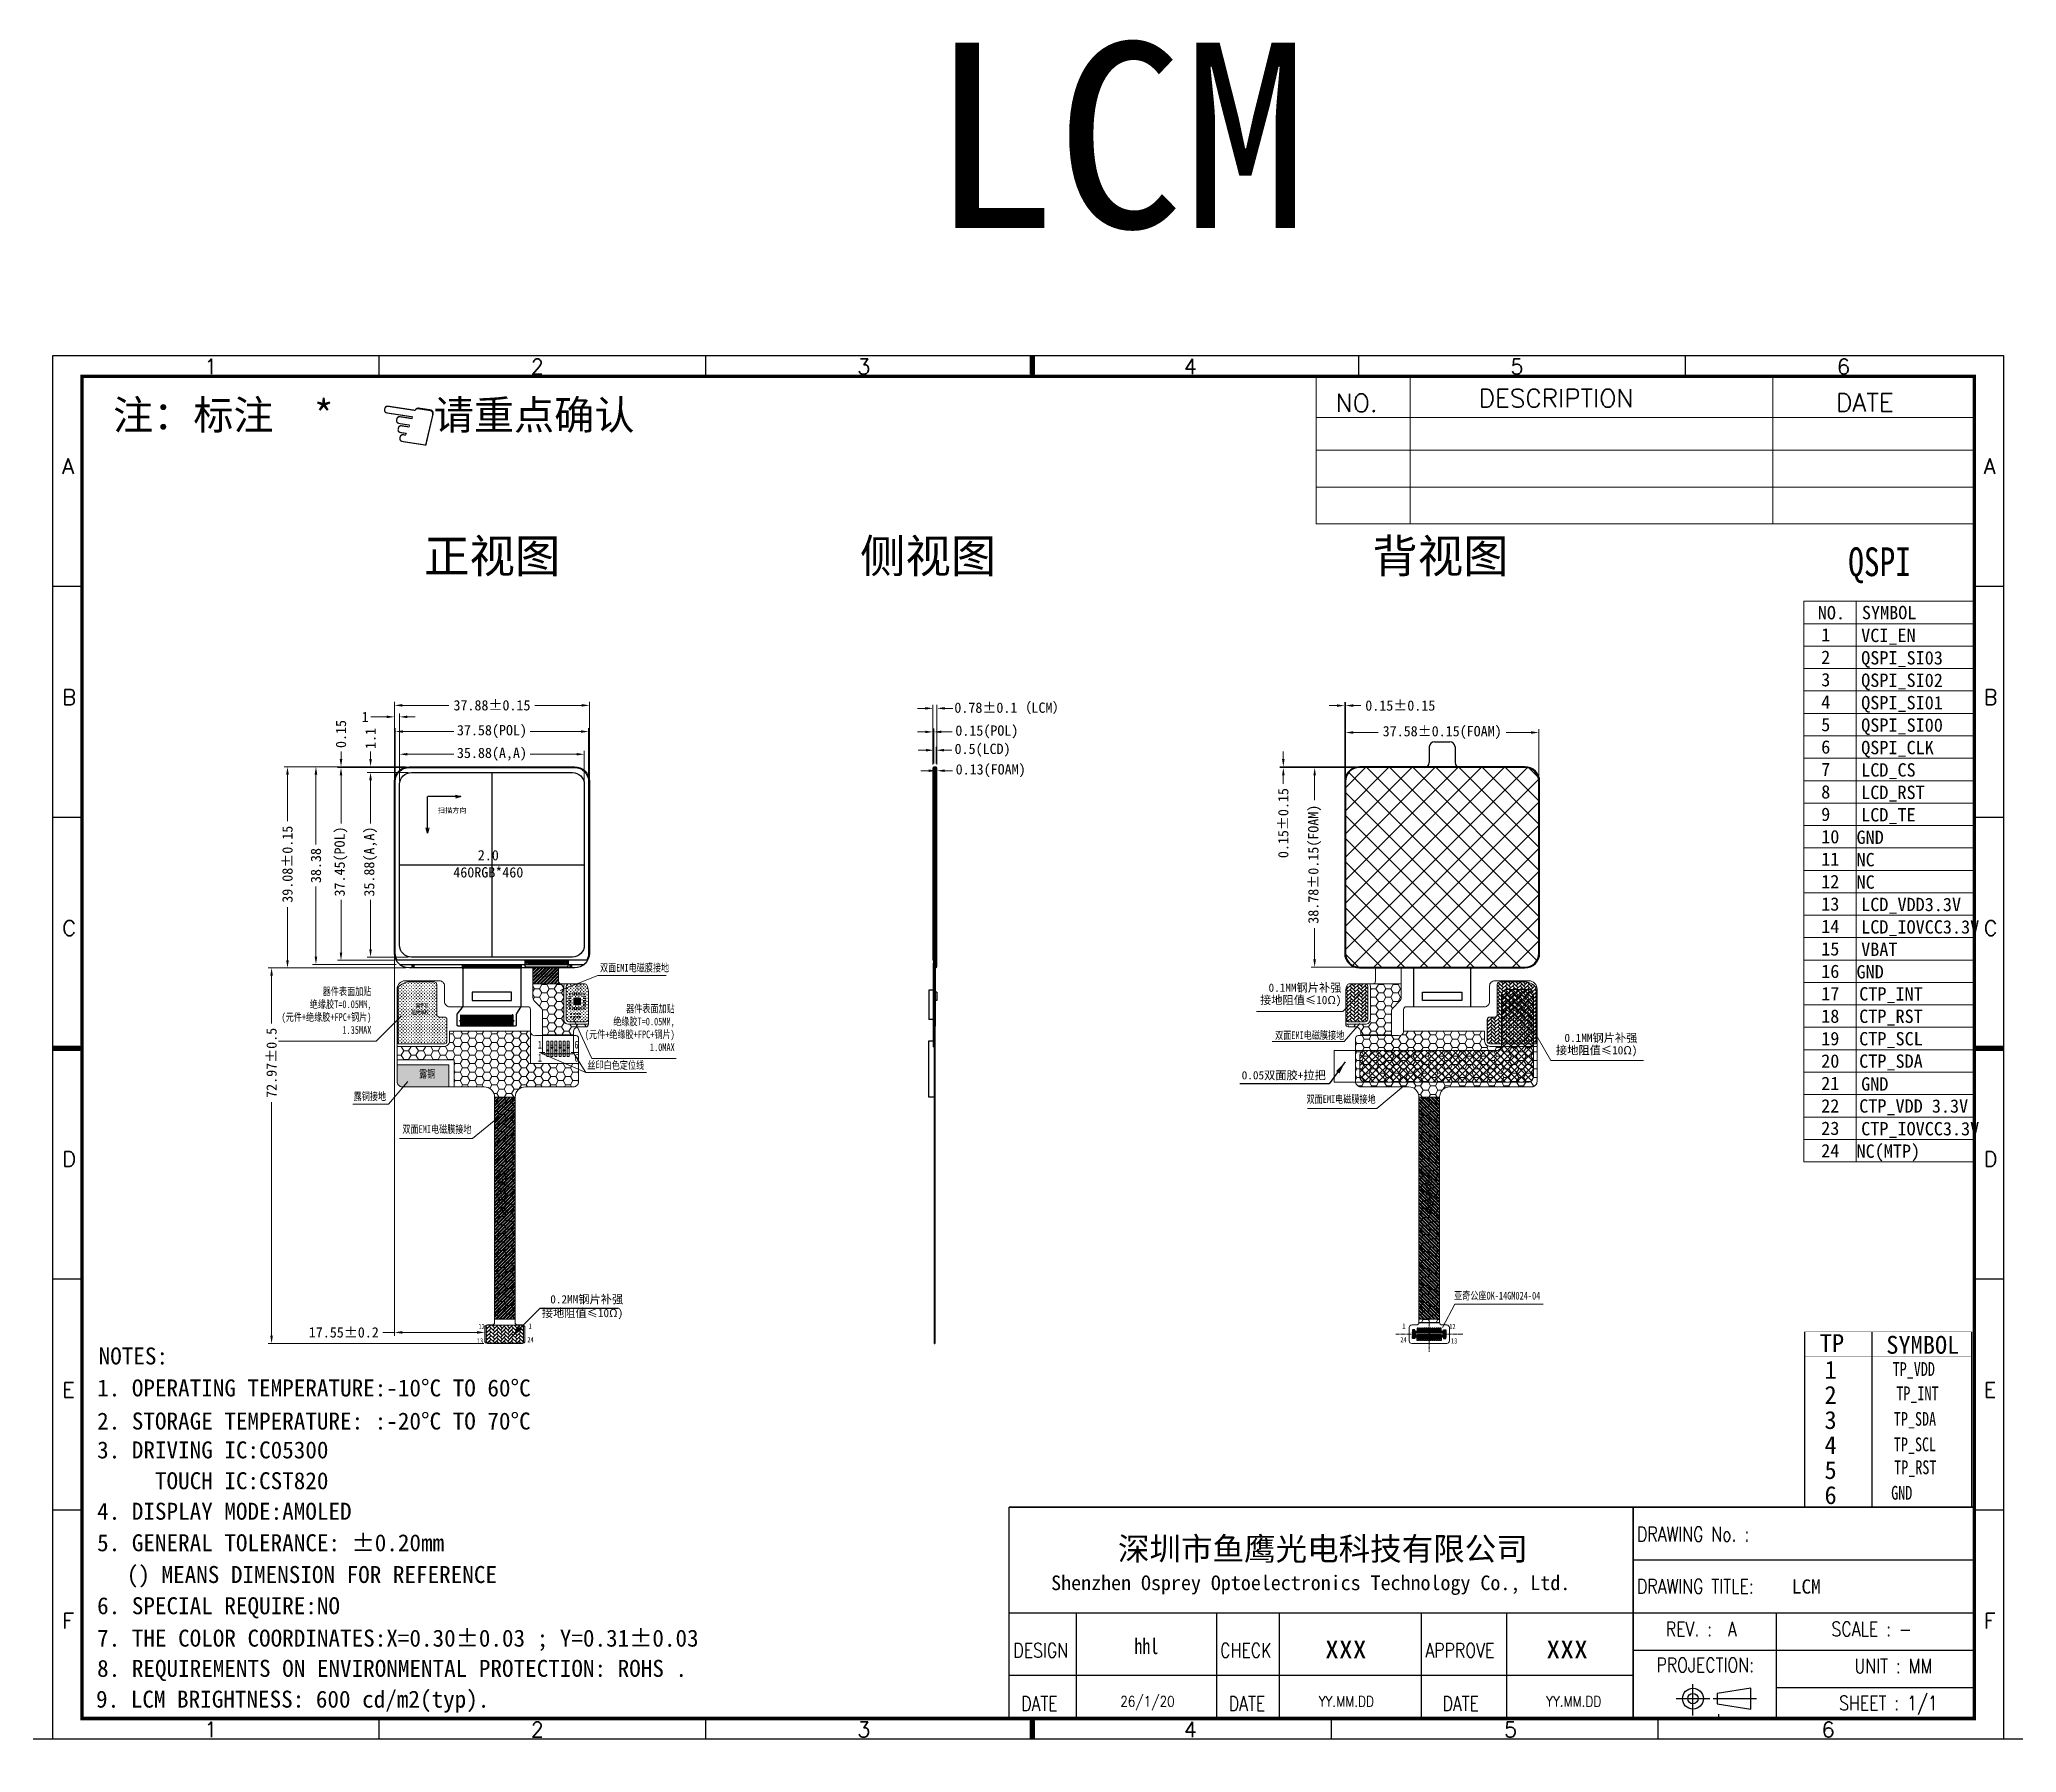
# Model space of a CAD drawing. Header units: millimetres. Extents: x -2596 to -724, y -1791 to -1070.
# Drawn here: x -2177.3 to -1793.2, y -1765.3 to -1432.5 of the extents above; entities that cross this region are included whole.
import ezdxf
from ezdxf.enums import TextEntityAlignment as Align

# ---------------------------------------------------------------- set-up
doc = ezdxf.new("R2010")
doc.units = ezdxf.units.MM
doc.linetypes.add('CENTER', pattern=[0.6, 0.375, -0.075, 0.075, -0.075])
doc.linetypes.add('CENTER2', pattern=[1.125, 0.75, -0.125, 0.125, -0.125])
for name, color, linetype in [('01 Copper', 3, 'Continuous'), ('04 Chip', 20, 'Continuous'), ('06 Leadnr', 6, 'Continuous'), ('07 Cutline', 4, 'Continuous'), ('12 Center_line', 1, 'Continuous'), ('center', 1, 'CENTER'), ('COF', 4, 'Continuous'), ('dim', 3, 'Continuous'), ('EMI', 150, 'Continuous'), ('FPC', 30, 'Continuous'), ('L0', 1, 'Continuous'), ('L4', 1, 'Continuous'), ('L41', 3, 'Continuous'), ('L43', 5, 'Continuous'), ('L44', 2, 'Continuous'), ('L56', 1, 'Continuous'), ('L61', 4, 'Continuous'), ('L62', 40, 'Continuous'), ('M1', 3, 'Continuous'), ('Panel', 140, 'Continuous'), ('tape', 5, 'Continuous'), ('TOPLAYER', 1, 'Continuous'), ('TOPOVERLAY', 2, 'Continuous'), ('TOPPASTE', 8, 'Continuous'), ('TOPSOLDER', 216, 'Continuous')]:
    doc.layers.add(name, color=color, linetype=linetype)
for name, color, linetype, lineweight in [('10 OL pin no.', 190, 'Continuous', 15), ('Main-FPC', 2, 'Continuous', 5), ('text', 212, 'Continuous', 20), ('TFPC', 50, 'Continuous', 5), ('剖面', 7, 'Continuous', 13), ('图框', 7, 'Continuous', 0), ('标注', 3, 'Continuous', 15)]:
    doc.layers.add(name, color=color, linetype=linetype, lineweight=lineweight)
doc.layers.add('clearance', color=7, linetype='Continuous', plot=False)
doc.styles.add('MBC_Arial_Font', font='arial.ttf')
doc.styles.add('RD', font='ROMAND.shx', dxfattribs={"width": 0.8})
doc.styles.add('ROMANC', font='romanc.shx', dxfattribs={"bigfont": 'gbcbig.shx'})
doc.styles.add('ROMANS', font='romans.shx', dxfattribs={"bigfont": 'gbcbig.shx'})
doc.styles.add('RS', font='txt.shx', dxfattribs={"width": 0.95})
doc.styles.get("Standard").update_dxf_attribs({"font": 'txt.shx'})
doc.styles.add('TXT', font='txt.shx', dxfattribs={"bigfont": 'gbcbig.shx'})
doc.styles.add('W0$254', font='', dxfattribs={"width": 0.75})
doc.styles.add('XR', font='simhei.ttf')
doc.styles.add('ZI2.5', font='', dxfattribs={"height": 2.5})
doc.styles.add('中文', font='')
doc.styles.add('其它汉字', font='', dxfattribs={"width": 0.85})
doc.styles.add('宋', font='', dxfattribs={"height": 2})
doc.styles.add('宋体', font='', dxfattribs={"width": 0.75})
doc.styles.add('汉字', font='')
doc.styles.get('W0$254').set_extended_font_data('SimSun')
doc.styles.get('ZI2.5').set_extended_font_data('SimSun')
doc.styles.get('中文').set_extended_font_data('SimSun')
doc.styles.get('其它汉字').set_extended_font_data('宋体')
doc.styles.get('宋').set_extended_font_data('SimSun')
doc.styles.get('宋体').set_extended_font_data('SimSun')
doc.styles.get('汉字').set_extended_font_data('SimSun')
doc.dimstyles.new('DIM', dxfattribs={"dimtxt": 0.8, "dimasz": 0.8, "dimexe": 0, "dimexo": 0.5, "dimgap": 0.11, "dimtad": 0, "dimzin": 1, "dimdsep": 46, "dimtxsty": 'RD', "dimcen": 0, "dimclrd": 256, "dimclre": 256, "dimclrt": 256, "dimadec": 0, "dimazin": 0, "dimtm": 1e-09, "dimtfac": 1, "dimtofl": 0, "dimtmove": 0, "dimatfit": 3, "dimfxl": 1, "dimlwe": -1, "dimarcsym": 0})
doc.dimstyles.new('ISO-25$7', dxfattribs={"dimscale": 0.5, "dimtxt": 2.5, "dimasz": 2, "dimexe": 0.65, "dimexo": 0, "dimtad": 0, "dimtoh": 1, "dimzin": 1, "dimdsep": 46, "dimtxsty": '宋体', "dimcen": 1.6, "dimclrt": 7, "dimazin": 0, "dimtfac": 1, "dimtix": 1, "dimtmove": 1, "dimatfit": 3, "dimfxl": 1, "dimtolj": 1, "dimtzin": 1, "dimarcsym": 0})
doc.dimstyles.get("Standard").update_dxf_attribs({"dimtxt": 3, "dimasz": 2.5, "dimexe": 1, "dimexo": 0.8, "dimtad": 0, "dimdsep": 46, "dimtxsty": 'Standard', "dimblk": 'OPEN30', "dimcen": 0, "dimazin": 2, "dimtfac": 1, "dimtofl": 0, "dimtmove": 0, "dimatfit": 3, "dimldrblk": 'OPEN30', "dimfxl": 1, "dimarcsym": 0})
doc.dimstyles.new('YanXiu', dxfattribs={"dimtxt": 2.5, "dimasz": 2.2, "dimexe": 0.66, "dimexo": 0.66, "dimgap": 0.66, "dimtad": 0, "dimdsep": 46, "dimtxsty": 'ROMANC', "dimcen": 0, "dimclrd": 256, "dimclre": 131, "dimclrt": 42, "dimazin": 2, "dimtfac": 1, "dimtofl": 0, "dimtmove": 0, "dimatfit": 3, "dimfxl": 1, "dimlwd": 5, "dimlwe": 5, "dimarcsym": 0})
pattern_1 = [(225, (1761.733, -310.6026), (-2e-16, -0.71842049), [1.524, -0.508]), (315, (1761.3738, -310.9618), (-2e-16, -0.71842049), [1.524, -0.508])]

# ---------------------------------------------------------------- blocks, each defined once
blk = doc.blocks.new('A$C5D5B2502')
at = {"color": 3, "lineweight": 9, "extrusion": (0, 0, -1), "insert": (0.313, 2.205), "char_height": 2.2, "width": 1.7931, "attachment_point": 1, "text_direction": (0.707107, -0.707107, 0), "style": 'RS'}
blk.add_mtext('\\fWingdings|b0|i0|c2|p2;E', dxfattribs=at)
blk = doc.blocks.new('3')
at = {"layer": 'dim', "extrusion": (0, 0, -1), "xscale": 1.882916887164354, "yscale": 1.882916887163899, "zscale": -1.882916887163784, "rotation": 180}
blk.add_blockref('A$C5D5B2502', (-1621.2, 1416.43), dxfattribs=at)
blk = doc.blocks.new('*D656')
at = {"layer": 'Defpoints', "color": 0}
for p in [(-2003.07, -1570.54), (-2003.57, -1573.76), (-2003.07, -1573.76)]:
    blk.add_point(p, dxfattribs=at)
at = {"layer": '标注', "lineweight": 5}
for p, q in [((-2005.07, -1570.54), (-2006.57, -1570.54)), ((-2003.57, -1573.1), (-2003.57, -1569.88)), ((-2003.07, -1573.1), (-2003.07, -1569.88)), ((-2001.57, -1570.54), (-2000.07, -1570.54))]:
    blk.add_line(p, q, dxfattribs=at)
at = {"layer": '标注'}
for points in [[(-2005.07, -1570.29), (-2005.07, -1570.79), (-2003.57, -1570.54)], [(-2001.57, -1570.29), (-2001.57, -1570.79), (-2003.07, -1570.54)]]:
    blk.add_solid(points, dxfattribs=at)
at = {"layer": '标注', "insert": (-1994.07, -1570.54), "char_height": 2, "attachment_point": 5, "style": '宋'}
blk.add_mtext('0.5(LCD)', dxfattribs=at)
blk = doc.blocks.new('*D657')
at = {"layer": 'Defpoints', "color": 0}
for p in [(-2003.07, -1573.96), (-2002.94, -1573.96), (-2002.94, -1574.52)]:
    blk.add_point(p, dxfattribs=at)
at = {"layer": '标注', "lineweight": 5}
for p, q in [((-2004.57, -1574.52), (-2006.07, -1574.52)), ((-2003.07, -1574.62), (-2003.07, -1575.18)), ((-2002.94, -1574.62), (-2002.94, -1575.18)), ((-2001.44, -1574.52), (-1999.94, -1574.52))]:
    blk.add_line(p, q, dxfattribs=at)
at = {"layer": '标注'}
for points in [[(-2004.57, -1574.27), (-2004.57, -1574.77), (-2003.07, -1574.52)], [(-2001.44, -1574.27), (-2001.44, -1574.77), (-2002.94, -1574.52)]]:
    blk.add_solid(points, dxfattribs=at)
at = {"layer": '标注', "insert": (-1992.5, -1574.52), "char_height": 2, "attachment_point": 5, "style": '宋'}
blk.add_mtext('0.13(FOAM)', dxfattribs=at)
blk = doc.blocks.new('*D658')
at = {"layer": 'Defpoints', "color": 0}
for p in [(-2003.57, -1566.98), (-2003.72, -1573.96), (-2003.57, -1573.76)]:
    blk.add_point(p, dxfattribs=at)
at = {"layer": '标注', "lineweight": 5}
for p, q in [((-2005.22, -1566.98), (-2006.72, -1566.98)), ((-2003.72, -1573.3), (-2003.72, -1566.32)), ((-2003.57, -1573.1), (-2003.57, -1566.32)), ((-2002.07, -1566.98), (-1999.96, -1566.98))]:
    blk.add_line(p, q, dxfattribs=at)
at = {"layer": '标注'}
for points in [[(-2005.22, -1566.73), (-2005.22, -1567.23), (-2003.72, -1566.98)], [(-2002.07, -1566.73), (-2002.07, -1567.23), (-2003.57, -1566.98)]]:
    blk.add_solid(points, dxfattribs=at)
at = {"layer": '标注', "insert": (-1993.24, -1566.98), "char_height": 2, "attachment_point": 5, "style": '宋'}
blk.add_mtext('0.15(POL)', dxfattribs=at)
blk = doc.blocks.new('*D643')
at = {"layer": 'Defpoints', "color": 0}
for p in [(-2002.94, -1562.4), (-2003.72, -1573.96), (-2002.94, -1573.96)]:
    blk.add_point(p, dxfattribs=at)
at = {"layer": '标注', "lineweight": 5}
for p, q in [((-2005.22, -1562.4), (-2006.72, -1562.4)), ((-2003.72, -1573.3), (-2003.72, -1561.74)), ((-2002.94, -1573.3), (-2002.94, -1561.74)), ((-2001.44, -1562.4), (-1999.88, -1562.4))]:
    blk.add_line(p, q, dxfattribs=at)
at = {"layer": '标注'}
for points in [[(-2005.22, -1562.15), (-2005.22, -1562.65), (-2003.72, -1562.4)], [(-2001.44, -1562.15), (-2001.44, -1562.65), (-2002.94, -1562.4)]]:
    blk.add_solid(points, dxfattribs=at)
at = {"layer": '标注', "insert": (-1988.66, -1562.4), "char_height": 2, "attachment_point": 5, "style": '宋'}
blk.add_mtext('0.78±0.1（LCM）', dxfattribs=at)
blk = doc.blocks.new('*D650')
at = {"layer": 'Defpoints', "color": 0}
for p in [(-2108.35, -1609.99), (-2090.8, -1683.66), (-2090.8, -1684.01)]:
    blk.add_point(p, dxfattribs=at)
at = {"layer": '标注', "lineweight": 5}
for p, q in [((-2108.35, -1610.65), (-2108.35, -1684.32)), ((-2108.35, -1683.66), (-2110.64, -1683.66)), ((-2092.3, -1683.66), (-2106.85, -1683.66)), ((-2090.8, -1683.35), (-2090.8, -1683))]:
    blk.add_line(p, q, dxfattribs=at)
at = {"layer": '标注'}
for points in [[(-2106.85, -1683.41), (-2106.85, -1683.91), (-2108.35, -1683.66)], [(-2092.3, -1683.41), (-2092.3, -1683.91), (-2090.8, -1683.66)]]:
    blk.add_solid(points, dxfattribs=at)
at = {"layer": '标注', "insert": (-2118.2, -1683.66), "char_height": 2, "attachment_point": 5, "style": '宋'}
blk.add_mtext('17.55±0.2', dxfattribs=at)
blk = doc.blocks.new('*D652')
at = {"layer": 'Defpoints', "color": 0}
for p in [(-2105.5, -1612.84), (-2132.23, -1685.81), (-2090.3, -1685.81)]:
    blk.add_point(p, dxfattribs=at)
at = {"layer": '标注', "lineweight": 5}
for p, q in [((-2106.16, -1612.84), (-2132.89, -1612.84)), ((-2132.23, -1614.34), (-2132.23, -1623.65)), ((-2132.23, -1684.31), (-2132.23, -1638.91)), ((-2090.96, -1685.81), (-2132.89, -1685.81))]:
    blk.add_line(p, q, dxfattribs=at)
at = {"layer": '标注'}
for points in [[(-2132.48, -1614.34), (-2131.98, -1614.34), (-2132.23, -1612.84)], [(-2132.48, -1684.31), (-2131.98, -1684.31), (-2132.23, -1685.81)]]:
    blk.add_solid(points, dxfattribs=at)
at = {"layer": '标注', "insert": (-2132.23, -1631.28), "char_height": 2, "attachment_point": 5, "rotation": 90, "style": '宋'}
blk.add_mtext('72.97±0.5', dxfattribs=at)
blk = doc.blocks.new('AAWERTERTERT')
at = {"layer": 'COF'}
for p, q in [((7011.16, 3569.46), (7011.11, 3569.46)), ((7011.11, 3569.46), (7011.11, 3569.41)), ((7011.11, 3569.41), (7011.16, 3569.41)), ((7011.16, 3569.51), (7011.16, 3569.46)), ((7011.21, 3569.51), (7011.16, 3569.51)), ((7011.16, 3569.41), (7011.16, 3569.36)), ((7011.16, 3569.36), (7011.21, 3569.36)), ((7011.21, 3569.46), (7011.21, 3569.51)), ((7011.26, 3569.46), (7011.21, 3569.46)), ((7011.21, 3569.36), (7011.21, 3569.41)), ((7011.21, 3569.41), (7011.26, 3569.41)), ((7011.26, 3569.41), (7011.26, 3569.46))]:
    blk.add_line(p, q, dxfattribs=at)
blk = doc.blocks.new('DFASDFAS')
at = {"layer": '01 Copper'}
for points in [[(-1339.12, -1625.38), (-1339.11, -1625.38), (-1339.11, -1625.57), (-1339.12, -1625.57)], [(-1338.94, -1625.22), (-1338.94, -1625.27), (-1338.99, -1625.27), (-1338.99, -1625.32), (-1339.04, -1625.32), (-1339.04, -1625.27), (-1339.09, -1625.27), (-1339.09, -1625.22), (-1339.04, -1625.22), (-1339.04, -1625.17), (-1338.99, -1625.17), (-1338.99, -1625.22)], [(-1339.09, -1625.38), (-1339.08, -1625.38), (-1339.08, -1625.57), (-1339.09, -1625.57)], [(-1328.09, -1625.22), (-1328.09, -1625.27), (-1328.14, -1625.27), (-1328.14, -1625.32), (-1328.19, -1625.32), (-1328.19, -1625.27), (-1328.24, -1625.27), (-1328.24, -1625.22), (-1328.19, -1625.22), (-1328.19, -1625.17), (-1328.14, -1625.17), (-1328.14, -1625.22)], [(-1328.1, -1625.38), (-1328.08, -1625.38), (-1328.08, -1625.57), (-1328.1, -1625.57)], [(-1328.07, -1625.38), (-1328.06, -1625.38), (-1328.06, -1625.57), (-1328.07, -1625.57)]]:
    blk.add_lwpolyline(points, close=True, dxfattribs=at)
for points in [[(-1339.07, -1625.57), (-1339.07, -1625.38), (-1339.05, -1625.38), (-1339.05, -1625.57)], [(-1339.04, -1625.57), (-1339.04, -1625.38), (-1339.03, -1625.38), (-1339.03, -1625.57)], [(-1339.02, -1625.57), (-1339.02, -1625.38), (-1339, -1625.38), (-1339, -1625.57)], [(-1338.99, -1625.57), (-1338.99, -1625.38), (-1338.98, -1625.38), (-1338.98, -1625.57)], [(-1338.96, -1625.57), (-1338.96, -1625.38), (-1338.95, -1625.38), (-1338.95, -1625.57)], [(-1338.94, -1625.57), (-1338.94, -1625.38), (-1338.92, -1625.38), (-1338.92, -1625.57)], [(-1338.91, -1625.57), (-1338.91, -1625.38), (-1338.9, -1625.38), (-1338.9, -1625.57)], [(-1338.88, -1625.57), (-1338.88, -1625.02)], [(-1338.87, -1625.02), (-1338.87, -1625.57)], [(-1338.86, -1625.57), (-1338.86, -1625.02)], [(-1338.85, -1625.02), (-1338.85, -1625.57)], [(-1338.83, -1625.02), (-1338.83, -1625.57)], [(-1338.82, -1625.57), (-1338.82, -1625.02)], [(-1338.81, -1625.02), (-1338.81, -1625.57)], [(-1338.79, -1625.57), (-1338.79, -1625.02)], [(-1338.78, -1625.02), (-1338.78, -1625.57)], [(-1338.77, -1625.57), (-1338.77, -1625.02)], [(-1338.75, -1625.02), (-1338.75, -1625.57)], [(-1338.74, -1625.57), (-1338.74, -1625.02)], [(-1338.73, -1625.02), (-1338.73, -1625.57)], [(-1338.72, -1625.57), (-1338.72, -1625.02)], [(-1338.7, -1625.02), (-1338.7, -1625.57)], [(-1338.69, -1625.57), (-1338.69, -1625.02)], [(-1338.68, -1625.02), (-1338.68, -1625.57)], [(-1338.66, -1625.57), (-1338.66, -1625.02)], [(-1338.65, -1625.02), (-1338.65, -1625.57)], [(-1338.64, -1625.57), (-1338.64, -1625.02)], [(-1338.62, -1625.57), (-1338.62, -1625.02)], [(-1338.61, -1625.02), (-1338.61, -1625.57)], [(-1338.6, -1625.57), (-1338.6, -1625.02)], [(-1338.59, -1625.02), (-1338.59, -1625.57)], [(-1338.57, -1625.57), (-1338.57, -1625.02)], [(-1338.56, -1625.02), (-1338.56, -1625.57)], [(-1338.55, -1625.57), (-1338.55, -1625.02)], [(-1338.53, -1625.02), (-1338.53, -1625.57)], [(-1338.52, -1625.57), (-1338.52, -1625.02)], [(-1338.51, -1625.57), (-1338.51, -1625.02)], [(-1338.49, -1625.02), (-1338.49, -1625.57)], [(-1338.48, -1625.57), (-1338.48, -1625.02)], [(-1338.47, -1625.02), (-1338.47, -1625.57)], [(-1338.46, -1625.57), (-1338.46, -1625.02)], [(-1338.44, -1625.02), (-1338.44, -1625.57)], [(-1338.43, -1625.57), (-1338.43, -1625.02)], [(-1338.42, -1625.02), (-1338.42, -1625.57)], [(-1338.4, -1625.57), (-1338.4, -1625.02)], [(-1338.39, -1625.02), (-1338.39, -1625.57)], [(-1338.38, -1625.57), (-1338.38, -1625.02)], [(-1338.36, -1625.02), (-1338.36, -1625.57)], [(-1338.35, -1625.57), (-1338.35, -1625.02)], [(-1338.34, -1625.02), (-1338.34, -1625.57)], [(-1338.33, -1625.02), (-1338.33, -1625.57)], [(-1338.31, -1625.57), (-1338.31, -1625.02)], [(-1338.3, -1625.02), (-1338.3, -1625.57)], [(-1338.29, -1625.57), (-1338.29, -1625.02)], [(-1338.27, -1625.02), (-1338.27, -1625.57)], [(-1338.26, -1625.57), (-1338.26, -1625.02)], [(-1338.25, -1625.02), (-1338.25, -1625.57)], [(-1338.23, -1625.57), (-1338.23, -1625.02)], [(-1338.22, -1625.57), (-1338.22, -1625.02)], [(-1338.21, -1625.02), (-1338.21, -1625.57)], [(-1338.2, -1625.02), (-1338.2, -1625.57)], [(-1338.18, -1625.57), (-1338.18, -1625.02)], [(-1338.17, -1625.02), (-1338.17, -1625.57)], [(-1338.16, -1625.57), (-1338.16, -1625.02)], [(-1338.14, -1625.02), (-1338.14, -1625.57)], [(-1338.13, -1625.57), (-1338.13, -1625.02)], [(-1338.12, -1625.02), (-1338.12, -1625.57)], [(-1338.1, -1625.57), (-1338.1, -1625.02)], [(-1338.09, -1625.57), (-1338.09, -1625.02)], [(-1338.08, -1625.02), (-1338.08, -1625.57)], [(-1338.07, -1625.02), (-1338.07, -1625.57)], [(-1338.05, -1625.57), (-1338.05, -1625.02)], [(-1338.04, -1625.02), (-1338.04, -1625.57)], [(-1338.03, -1625.57), (-1338.03, -1625.02)], [(-1338.01, -1625.02), (-1338.01, -1625.57)], [(-1338, -1625.57), (-1338, -1625.02)], [(-1337.99, -1625.02), (-1337.99, -1625.57)], [(-1337.97, -1625.57), (-1337.97, -1625.02)], [(-1337.96, -1625.02), (-1337.96, -1625.57)], [(-1337.95, -1625.57), (-1337.95, -1625.02)], [(-1337.94, -1625.57), (-1337.94, -1625.02)], [(-1337.92, -1625.02), (-1337.92, -1625.57)], [(-1337.91, -1625.02), (-1337.91, -1625.57)], [(-1337.9, -1625.57), (-1337.9, -1625.02)], [(-1337.88, -1625.02), (-1337.88, -1625.57)], [(-1337.87, -1625.57), (-1337.87, -1625.02)], [(-1337.86, -1625.02), (-1337.86, -1625.57)], [(-1337.84, -1625.57), (-1337.84, -1625.02)], [(-1337.83, -1625.02), (-1337.83, -1625.57)], [(-1337.82, -1625.57), (-1337.82, -1625.02)], [(-1337.81, -1625.57), (-1337.81, -1625.02)], [(-1337.79, -1625.02), (-1337.79, -1625.57)], [(-1337.78, -1625.02), (-1337.78, -1625.57)], [(-1337.77, -1625.57), (-1337.77, -1625.02)], [(-1337.75, -1625.02), (-1337.75, -1625.57)], [(-1337.74, -1625.57), (-1337.74, -1625.02)], [(-1337.73, -1625.02), (-1337.73, -1625.57)], [(-1337.71, -1625.57), (-1337.71, -1625.02)], [(-1337.7, -1625.02), (-1337.7, -1625.57)], [(-1337.69, -1625.57), (-1337.69, -1625.02)], [(-1337.68, -1625.02), (-1337.68, -1625.57)], [(-1337.66, -1625.57), (-1337.66, -1625.02)], [(-1337.65, -1625.57), (-1337.65, -1625.02)], [(-1337.64, -1625.02), (-1337.64, -1625.57)], [(-1337.62, -1625.02), (-1337.62, -1625.57)], [(-1337.61, -1625.57), (-1337.61, -1625.02)], [(-1337.6, -1625.02), (-1337.6, -1625.57)], [(-1337.58, -1625.57), (-1337.58, -1625.02)], [(-1337.57, -1625.02), (-1337.57, -1625.57)], [(-1337.56, -1625.57), (-1337.56, -1625.02)], [(-1337.55, -1625.02), (-1337.55, -1625.57)], [(-1337.53, -1625.57), (-1337.53, -1625.02)], [(-1337.52, -1625.02), (-1337.52, -1625.57)], [(-1337.51, -1625.57), (-1337.51, -1625.02)], [(-1337.49, -1625.57), (-1337.49, -1625.02)], [(-1337.48, -1625.02), (-1337.48, -1625.57)], [(-1337.47, -1625.02), (-1337.47, -1625.57)], [(-1337.45, -1625.57), (-1337.45, -1625.02)], [(-1337.44, -1625.02), (-1337.44, -1625.57)], [(-1337.43, -1625.57), (-1337.43, -1625.02)], [(-1337.42, -1625.02), (-1337.42, -1625.57)], [(-1337.4, -1625.02), (-1337.4, -1625.57)], [(-1337.39, -1625.57), (-1337.39, -1625.02)], [(-1337.38, -1625.02), (-1337.38, -1625.57)], [(-1337.36, -1625.57), (-1337.36, -1625.02)], [(-1337.35, -1625.57), (-1337.35, -1625.02)], [(-1337.34, -1625.02), (-1337.34, -1625.57)], [(-1337.32, -1625.57), (-1337.32, -1625.02)], [(-1337.31, -1625.02), (-1337.31, -1625.57)], [(-1337.3, -1625.57), (-1337.3, -1625.02)], [(-1337.29, -1625.02), (-1337.29, -1625.57)], [(-1337.27, -1625.57), (-1337.27, -1625.02)], [(-1337.26, -1625.57), (-1337.26, -1625.02)], [(-1337.25, -1625.02), (-1337.25, -1625.57)], [(-1337.23, -1625.02), (-1337.23, -1625.57)], [(-1337.22, -1625.57), (-1337.22, -1625.02)], [(-1337.21, -1625.02), (-1337.21, -1625.57)], [(-1337.19, -1625.57), (-1337.19, -1625.02)], [(-1337.18, -1625.02), (-1337.18, -1625.57)], [(-1337.17, -1625.57), (-1337.17, -1625.02)], [(-1337.16, -1625.57), (-1337.16, -1625.02)], [(-1337.14, -1625.02), (-1337.14, -1625.57)], [(-1337.13, -1625.02), (-1337.13, -1625.57)], [(-1337.12, -1625.57), (-1337.12, -1625.02)], [(-1337.1, -1625.02), (-1337.1, -1625.57)], [(-1337.09, -1625.57), (-1337.09, -1625.02)], [(-1337.08, -1625.02), (-1337.08, -1625.57)], [(-1337.06, -1625.57), (-1337.06, -1625.02)], [(-1337.05, -1625.57), (-1337.05, -1625.02)], [(-1337.04, -1625.02), (-1337.04, -1625.57)], [(-1337.03, -1625.02), (-1337.03, -1625.57)], [(-1337.01, -1625.57), (-1337.01, -1625.02)], [(-1337, -1625.02), (-1337, -1625.57)], [(-1336.99, -1625.57), (-1336.99, -1625.02)], [(-1336.97, -1625.02), (-1336.97, -1625.57)], [(-1336.96, -1625.57), (-1336.96, -1625.02)], [(-1336.95, -1625.57), (-1336.95, -1625.02)], [(-1336.93, -1625.02), (-1336.93, -1625.57)], [(-1336.92, -1625.02), (-1336.92, -1625.57)], [(-1336.91, -1625.57), (-1336.91, -1625.02)], [(-1336.9, -1625.02), (-1336.9, -1625.57)], [(-1336.88, -1625.57), (-1336.88, -1625.02)], [(-1336.87, -1625.02), (-1336.87, -1625.57)], [(-1336.86, -1625.57), (-1336.86, -1625.02)], [(-1336.84, -1625.57), (-1336.84, -1625.02)], [(-1336.83, -1625.02), (-1336.83, -1625.57)], [(-1336.82, -1625.02), (-1336.82, -1625.57)], [(-1336.8, -1625.57), (-1336.8, -1625.02)], [(-1336.79, -1625.02), (-1336.79, -1625.57)], [(-1336.78, -1625.57), (-1336.78, -1625.02)], [(-1336.77, -1625.02), (-1336.77, -1625.57)], [(-1336.75, -1625.57), (-1336.75, -1625.02)], [(-1336.74, -1625.57), (-1336.74, -1625.02)], [(-1336.73, -1625.02), (-1336.73, -1625.57)], [(-1336.71, -1625.02), (-1336.71, -1625.57)], [(-1336.7, -1625.57), (-1336.7, -1625.02)], [(-1336.69, -1625.02), (-1336.69, -1625.57)], [(-1336.68, -1625.57), (-1336.68, -1625.02)], [(-1336.66, -1625.02), (-1336.66, -1625.57)], [(-1336.65, -1625.57), (-1336.65, -1625.02)], [(-1336.64, -1625.02), (-1336.64, -1625.57)], [(-1336.62, -1625.57), (-1336.62, -1625.02)], [(-1336.61, -1625.02), (-1336.61, -1625.57)], [(-1336.6, -1625.57), (-1336.6, -1625.02)], [(-1336.58, -1625.02), (-1336.58, -1625.57)], [(-1336.57, -1625.57), (-1336.57, -1625.02)], [(-1336.56, -1625.02), (-1336.56, -1625.57)], [(-1336.55, -1625.57), (-1336.55, -1625.02)], [(-1336.53, -1625.02), (-1336.53, -1625.57)], [(-1336.52, -1625.57), (-1336.52, -1625.02)], [(-1336.51, -1625.02), (-1336.51, -1625.57)], [(-1336.49, -1625.57), (-1336.49, -1625.02)], [(-1336.48, -1625.02), (-1336.48, -1625.57)], [(-1336.47, -1625.57), (-1336.47, -1625.02)], [(-1336.45, -1625.02), (-1336.45, -1625.57)], [(-1336.44, -1625.57), (-1336.44, -1625.02)], [(-1336.43, -1625.02), (-1336.43, -1625.57)], [(-1336.42, -1625.57), (-1336.42, -1625.02)], [(-1336.4, -1625.02), (-1336.4, -1625.57)], [(-1336.39, -1625.57), (-1336.39, -1625.02)], [(-1336.38, -1625.02), (-1336.38, -1625.57)], [(-1336.36, -1625.57), (-1336.36, -1625.02)], [(-1336.35, -1625.02), (-1336.35, -1625.57)], [(-1336.34, -1625.57), (-1336.34, -1625.02)], [(-1336.32, -1625.02), (-1336.32, -1625.57)], [(-1336.31, -1625.57), (-1336.31, -1625.02)], [(-1336.3, -1625.02), (-1336.3, -1625.57)], [(-1336.29, -1625.57), (-1336.29, -1625.02)], [(-1336.27, -1625.02), (-1336.27, -1625.57)], [(-1336.26, -1625.57), (-1336.26, -1625.02)], [(-1336.25, -1625.02), (-1336.25, -1625.57)], [(-1336.23, -1625.57), (-1336.23, -1625.02)], [(-1336.22, -1625.02), (-1336.22, -1625.57)], [(-1336.21, -1625.57), (-1336.21, -1625.02)], [(-1336.19, -1625.02), (-1336.19, -1625.57)], [(-1336.18, -1625.57), (-1336.18, -1625.02)], [(-1336.17, -1625.02), (-1336.17, -1625.57)], [(-1336.16, -1625.57), (-1336.16, -1625.02)], [(-1336.14, -1625.02), (-1336.14, -1625.57)], [(-1336.13, -1625.57), (-1336.13, -1625.02)], [(-1336.12, -1625.02), (-1336.12, -1625.57)], [(-1336.1, -1625.57), (-1336.1, -1625.02)], [(-1336.09, -1625.02), (-1336.09, -1625.57)], [(-1336.08, -1625.57), (-1336.08, -1625.02)], [(-1336.06, -1625.02), (-1336.06, -1625.57)], [(-1336.05, -1625.57), (-1336.05, -1625.02)], [(-1336.04, -1625.02), (-1336.04, -1625.57)], [(-1336.03, -1625.57), (-1336.03, -1625.02)], [(-1336.01, -1625.02), (-1336.01, -1625.57)], [(-1336, -1625.57), (-1336, -1625.02)], [(-1335.99, -1625.02), (-1335.99, -1625.57)], [(-1335.97, -1625.57), (-1335.97, -1625.02)], [(-1335.96, -1625.02), (-1335.96, -1625.57)], [(-1335.95, -1625.57), (-1335.95, -1625.02)], [(-1335.93, -1625.02), (-1335.93, -1625.57)], [(-1335.92, -1625.57), (-1335.92, -1625.02)], [(-1335.91, -1625.02), (-1335.91, -1625.57)], [(-1335.9, -1625.57), (-1335.9, -1625.02)], [(-1335.88, -1625.02), (-1335.88, -1625.57)], [(-1335.87, -1625.57), (-1335.87, -1625.02)], [(-1335.86, -1625.02), (-1335.86, -1625.57)], [(-1335.84, -1625.57), (-1335.84, -1625.02)], [(-1335.83, -1625.02), (-1335.83, -1625.57)], [(-1335.82, -1625.57), (-1335.82, -1625.02)], [(-1335.8, -1625.02), (-1335.8, -1625.57)], [(-1335.79, -1625.57), (-1335.79, -1625.02)], [(-1335.78, -1625.02), (-1335.78, -1625.57)], [(-1335.77, -1625.57), (-1335.77, -1625.02)], [(-1335.75, -1625.02), (-1335.75, -1625.57)], [(-1335.74, -1625.57), (-1335.74, -1625.02)], [(-1335.73, -1625.02), (-1335.73, -1625.57)], [(-1335.71, -1625.57), (-1335.71, -1625.02)], [(-1335.7, -1625.02), (-1335.7, -1625.57)], [(-1335.69, -1625.57), (-1335.69, -1625.02)], [(-1335.67, -1625.02), (-1335.67, -1625.57)], [(-1335.66, -1625.57), (-1335.66, -1625.02)], [(-1335.65, -1625.02), (-1335.65, -1625.57)], [(-1335.64, -1625.57), (-1335.64, -1625.02)], [(-1335.62, -1625.02), (-1335.62, -1625.57)], [(-1335.61, -1625.57), (-1335.61, -1625.02)], [(-1335.6, -1625.02), (-1335.6, -1625.57)], [(-1335.58, -1625.57), (-1335.58, -1625.02)], [(-1335.57, -1625.02), (-1335.57, -1625.57)], [(-1335.56, -1625.57), (-1335.56, -1625.02)], [(-1335.54, -1625.02), (-1335.54, -1625.57)], [(-1335.53, -1625.57), (-1335.53, -1625.02)], [(-1335.52, -1625.02), (-1335.52, -1625.57)], [(-1335.51, -1625.57), (-1335.51, -1625.02)], [(-1335.49, -1625.02), (-1335.49, -1625.57)], [(-1335.48, -1625.57), (-1335.48, -1625.02)], [(-1335.47, -1625.02), (-1335.47, -1625.57)], [(-1335.45, -1625.57), (-1335.45, -1625.02)], [(-1335.44, -1625.02), (-1335.44, -1625.57)], [(-1335.43, -1625.57), (-1335.43, -1625.02)], [(-1335.41, -1625.02), (-1335.41, -1625.57)], [(-1335.4, -1625.57), (-1335.4, -1625.02)], [(-1335.39, -1625.02), (-1335.39, -1625.57)], [(-1335.38, -1625.57), (-1335.38, -1625.02)], [(-1335.36, -1625.02), (-1335.36, -1625.57)], [(-1335.35, -1625.57), (-1335.35, -1625.02)], [(-1335.34, -1625.02), (-1335.34, -1625.57)], [(-1335.32, -1625.57), (-1335.32, -1625.02)], [(-1335.31, -1625.02), (-1335.31, -1625.57)], [(-1335.3, -1625.57), (-1335.3, -1625.02)], [(-1335.28, -1625.02), (-1335.28, -1625.57)], [(-1335.27, -1625.57), (-1335.27, -1625.02)], [(-1335.26, -1625.02), (-1335.26, -1625.57)], [(-1335.25, -1625.57), (-1335.25, -1625.02)], [(-1335.23, -1625.02), (-1335.23, -1625.57)], [(-1335.22, -1625.57), (-1335.22, -1625.02)], [(-1335.21, -1625.02), (-1335.21, -1625.57)], [(-1335.19, -1625.57), (-1335.19, -1625.02)], [(-1335.18, -1625.02), (-1335.18, -1625.57)], [(-1335.17, -1625.57), (-1335.17, -1625.02)], [(-1335.15, -1625.02), (-1335.15, -1625.57)], [(-1335.14, -1625.57), (-1335.14, -1625.02)], [(-1335.13, -1625.02), (-1335.13, -1625.57)], [(-1335.12, -1625.57), (-1335.12, -1625.02)], [(-1335.1, -1625.02), (-1335.1, -1625.57)], [(-1335.09, -1625.57), (-1335.09, -1625.02)], [(-1335.08, -1625.02), (-1335.08, -1625.57)], [(-1335.06, -1625.57), (-1335.06, -1625.02)], [(-1335.05, -1625.02), (-1335.05, -1625.57)], [(-1335.04, -1625.57), (-1335.04, -1625.02)], [(-1335.02, -1625.02), (-1335.02, -1625.57)], [(-1335.01, -1625.57), (-1335.01, -1625.02)], [(-1335, -1625.02), (-1335, -1625.57)], [(-1334.99, -1625.57), (-1334.99, -1625.02)], [(-1334.97, -1625.02), (-1334.97, -1625.57)], [(-1334.96, -1625.57), (-1334.96, -1625.02)], [(-1334.95, -1625.02), (-1334.95, -1625.57)], [(-1334.93, -1625.57), (-1334.93, -1625.02)], [(-1334.92, -1625.02), (-1334.92, -1625.57)], [(-1334.91, -1625.57), (-1334.91, -1625.02)], [(-1334.89, -1625.02), (-1334.89, -1625.57)], [(-1334.88, -1625.57), (-1334.88, -1625.02)], [(-1334.87, -1625.02), (-1334.87, -1625.57)], [(-1334.86, -1625.57), (-1334.86, -1625.02)], [(-1334.84, -1625.02), (-1334.84, -1625.57)], [(-1334.83, -1625.57), (-1334.83, -1625.02)], [(-1334.82, -1625.02), (-1334.82, -1625.57)], [(-1334.8, -1625.57), (-1334.8, -1625.02)], [(-1334.79, -1625.02), (-1334.79, -1625.57)], [(-1334.78, -1625.57), (-1334.78, -1625.02)], [(-1334.76, -1625.02), (-1334.76, -1625.57)], [(-1334.75, -1625.57), (-1334.75, -1625.02)], [(-1334.74, -1625.02), (-1334.74, -1625.57)], [(-1334.73, -1625.57), (-1334.73, -1625.02)], [(-1334.71, -1625.02), (-1334.71, -1625.57)], [(-1334.7, -1625.57), (-1334.7, -1625.02)], [(-1334.69, -1625.02), (-1334.69, -1625.57)], [(-1334.67, -1625.57), (-1334.67, -1625.02)], [(-1334.66, -1625.02), (-1334.66, -1625.57)], [(-1334.65, -1625.57), (-1334.65, -1625.02)], [(-1334.63, -1625.02), (-1334.63, -1625.57)], [(-1334.62, -1625.57), (-1334.62, -1625.02)], [(-1334.61, -1625.02), (-1334.61, -1625.57)], [(-1334.6, -1625.57), (-1334.6, -1625.02)], [(-1334.58, -1625.02), (-1334.58, -1625.57)], [(-1334.57, -1625.57), (-1334.57, -1625.02)], [(-1334.56, -1625.02), (-1334.56, -1625.57)], [(-1334.54, -1625.57), (-1334.54, -1625.02)], [(-1334.53, -1625.02), (-1334.53, -1625.57)], [(-1334.52, -1625.57), (-1334.52, -1625.02)], [(-1334.5, -1625.02), (-1334.5, -1625.57)], [(-1334.49, -1625.57), (-1334.49, -1625.02)], [(-1334.48, -1625.02), (-1334.48, -1625.57)], [(-1334.47, -1625.57), (-1334.47, -1625.02)], [(-1334.45, -1625.02), (-1334.45, -1625.57)], [(-1334.44, -1625.57), (-1334.44, -1625.02)], [(-1334.43, -1625.02), (-1334.43, -1625.57)], [(-1334.41, -1625.57), (-1334.41, -1625.02)], [(-1334.4, -1625.02), (-1334.4, -1625.57)], [(-1334.39, -1625.57), (-1334.39, -1625.02)], [(-1334.37, -1625.02), (-1334.37, -1625.57)], [(-1334.36, -1625.57), (-1334.36, -1625.02)], [(-1334.35, -1625.02), (-1334.35, -1625.57)], [(-1334.34, -1625.57), (-1334.34, -1625.02)], [(-1334.32, -1625.02), (-1334.32, -1625.57)], [(-1334.31, -1625.57), (-1334.31, -1625.02)], [(-1334.3, -1625.02), (-1334.3, -1625.57)], [(-1334.28, -1625.57), (-1334.28, -1625.02)], [(-1334.27, -1625.02), (-1334.27, -1625.57)], [(-1334.26, -1625.57), (-1334.26, -1625.02)], [(-1334.24, -1625.02), (-1334.24, -1625.57)], [(-1334.23, -1625.57), (-1334.23, -1625.02)], [(-1334.22, -1625.02), (-1334.22, -1625.57)], [(-1334.21, -1625.57), (-1334.21, -1625.02)], [(-1334.19, -1625.02), (-1334.19, -1625.57)], [(-1334.18, -1625.57), (-1334.18, -1625.02)], [(-1334.17, -1625.02), (-1334.17, -1625.57)], [(-1334.15, -1625.57), (-1334.15, -1625.02)], [(-1334.14, -1625.02), (-1334.14, -1625.57)], [(-1334.13, -1625.57), (-1334.13, -1625.02)], [(-1334.11, -1625.02), (-1334.11, -1625.57)], [(-1334.1, -1625.57), (-1334.1, -1625.02)], [(-1334.09, -1625.02), (-1334.09, -1625.57)], [(-1334.08, -1625.57), (-1334.08, -1625.02)], [(-1334.06, -1625.02), (-1334.06, -1625.57)], [(-1334.05, -1625.57), (-1334.05, -1625.02)], [(-1334.04, -1625.02), (-1334.04, -1625.57)], [(-1334.02, -1625.57), (-1334.02, -1625.02)], [(-1334.01, -1625.02), (-1334.01, -1625.57)], [(-1334, -1625.57), (-1334, -1625.02)], [(-1333.98, -1625.02), (-1333.98, -1625.57)], [(-1333.97, -1625.57), (-1333.97, -1625.02)], [(-1333.96, -1625.02), (-1333.96, -1625.57)], [(-1333.95, -1625.57), (-1333.95, -1625.02)], [(-1333.93, -1625.02), (-1333.93, -1625.57)], [(-1333.92, -1625.57), (-1333.92, -1625.02)], [(-1333.91, -1625.02), (-1333.91, -1625.57)], [(-1333.89, -1625.57), (-1333.89, -1625.02)], [(-1333.88, -1625.02), (-1333.88, -1625.57)], [(-1333.87, -1625.57), (-1333.87, -1625.02)], [(-1333.85, -1625.02), (-1333.85, -1625.57)], [(-1333.84, -1625.57), (-1333.84, -1625.02)], [(-1333.83, -1625.02), (-1333.83, -1625.57)], [(-1333.82, -1625.57), (-1333.82, -1625.02)], [(-1333.8, -1625.02), (-1333.8, -1625.57)], [(-1333.79, -1625.57), (-1333.79, -1625.02)], [(-1333.78, -1625.02), (-1333.78, -1625.57)], [(-1333.76, -1625.57), (-1333.76, -1625.02)], [(-1333.75, -1625.02), (-1333.75, -1625.57)], [(-1333.74, -1625.57), (-1333.74, -1625.02)], [(-1333.72, -1625.02), (-1333.72, -1625.57)], [(-1333.71, -1625.57), (-1333.71, -1625.02)], [(-1333.7, -1625.02), (-1333.7, -1625.57)], [(-1333.69, -1625.57), (-1333.69, -1625.02)], [(-1333.67, -1625.02), (-1333.67, -1625.57)], [(-1333.66, -1625.57), (-1333.66, -1625.02)], [(-1333.65, -1625.02), (-1333.65, -1625.57)], [(-1333.63, -1625.57), (-1333.63, -1625.02)], [(-1333.62, -1625.02), (-1333.62, -1625.57)], [(-1333.61, -1625.57), (-1333.61, -1625.02)], [(-1333.59, -1625.02), (-1333.59, -1625.57)], [(-1333.58, -1625.57), (-1333.58, -1625.02)], [(-1333.57, -1625.02), (-1333.57, -1625.57)], [(-1333.56, -1625.57), (-1333.56, -1625.02)], [(-1333.54, -1625.02), (-1333.54, -1625.57)], [(-1333.53, -1625.57), (-1333.53, -1625.02)], [(-1333.52, -1625.02), (-1333.52, -1625.57)], [(-1333.5, -1625.57), (-1333.5, -1625.02)], [(-1333.49, -1625.02), (-1333.49, -1625.57)], [(-1333.48, -1625.57), (-1333.48, -1625.02)], [(-1333.46, -1625.02), (-1333.46, -1625.57)], [(-1333.45, -1625.57), (-1333.45, -1625.02)], [(-1333.44, -1625.02), (-1333.44, -1625.57)], [(-1333.43, -1625.57), (-1333.43, -1625.02)], [(-1333.41, -1625.02), (-1333.41, -1625.57)], [(-1333.4, -1625.57), (-1333.4, -1625.02)], [(-1333.39, -1625.02), (-1333.39, -1625.57)], [(-1333.37, -1625.57), (-1333.37, -1625.02)], [(-1333.36, -1625.02), (-1333.36, -1625.57)], [(-1333.35, -1625.57), (-1333.35, -1625.02)], [(-1333.33, -1625.02), (-1333.33, -1625.57)], [(-1333.32, -1625.57), (-1333.32, -1625.02)], [(-1333.31, -1625.02), (-1333.31, -1625.57)], [(-1333.3, -1625.57), (-1333.3, -1625.02)], [(-1333.28, -1625.02), (-1333.28, -1625.57)], [(-1333.27, -1625.57), (-1333.27, -1625.02)], [(-1333.26, -1625.02), (-1333.26, -1625.57)], [(-1333.24, -1625.57), (-1333.24, -1625.02)], [(-1333.23, -1625.02), (-1333.23, -1625.57)], [(-1333.22, -1625.57), (-1333.22, -1625.02)], [(-1333.2, -1625.02), (-1333.2, -1625.57)], [(-1333.19, -1625.57), (-1333.19, -1625.02)], [(-1333.18, -1625.02), (-1333.18, -1625.57)], [(-1333.17, -1625.57), (-1333.17, -1625.02)], [(-1333.15, -1625.02), (-1333.15, -1625.57)], [(-1333.14, -1625.57), (-1333.14, -1625.02)], [(-1333.13, -1625.02), (-1333.13, -1625.57)], [(-1333.11, -1625.57), (-1333.11, -1625.02)], [(-1333.1, -1625.02), (-1333.1, -1625.57)], [(-1333.09, -1625.57), (-1333.09, -1625.02)], [(-1333.07, -1625.02), (-1333.07, -1625.57)], [(-1333.06, -1625.57), (-1333.06, -1625.02)], [(-1333.05, -1625.02), (-1333.05, -1625.57)], [(-1333.04, -1625.57), (-1333.04, -1625.02)], [(-1333.02, -1625.02), (-1333.02, -1625.57)], [(-1333.01, -1625.57), (-1333.01, -1625.02)], [(-1333, -1625.02), (-1333, -1625.57)], [(-1332.98, -1625.57), (-1332.98, -1625.02)], [(-1332.97, -1625.02), (-1332.97, -1625.57)], [(-1332.96, -1625.57), (-1332.96, -1625.02)], [(-1332.94, -1625.02), (-1332.94, -1625.57)], [(-1332.93, -1625.57), (-1332.93, -1625.02)], [(-1332.92, -1625.02), (-1332.92, -1625.57)], [(-1332.91, -1625.57), (-1332.91, -1625.02)], [(-1332.89, -1625.02), (-1332.89, -1625.57)], [(-1332.88, -1625.57), (-1332.88, -1625.02)], [(-1332.87, -1625.02), (-1332.87, -1625.57)], [(-1332.85, -1625.57), (-1332.85, -1625.02)], [(-1332.84, -1625.02), (-1332.84, -1625.57)], [(-1332.83, -1625.57), (-1332.83, -1625.02)], [(-1332.81, -1625.02), (-1332.81, -1625.57)], [(-1332.8, -1625.57), (-1332.8, -1625.02)], [(-1332.79, -1625.02), (-1332.79, -1625.57)], [(-1332.78, -1625.57), (-1332.78, -1625.02)], [(-1332.76, -1625.02), (-1332.76, -1625.57)], [(-1332.75, -1625.57), (-1332.75, -1625.02)], [(-1332.74, -1625.02), (-1332.74, -1625.57)], [(-1332.72, -1625.57), (-1332.72, -1625.02)], [(-1332.71, -1625.02), (-1332.71, -1625.57)], [(-1332.7, -1625.57), (-1332.7, -1625.02)], [(-1332.69, -1625.02), (-1332.69, -1625.57)], [(-1332.67, -1625.57), (-1332.67, -1625.02)], [(-1332.66, -1625.02), (-1332.66, -1625.57)], [(-1332.65, -1625.57), (-1332.65, -1625.02)], [(-1332.63, -1625.02), (-1332.63, -1625.57)], [(-1332.62, -1625.57), (-1332.62, -1625.02)], [(-1332.61, -1625.02), (-1332.61, -1625.57)], [(-1332.59, -1625.57), (-1332.59, -1625.02)], [(-1332.58, -1625.02), (-1332.58, -1625.57)], [(-1332.57, -1625.57), (-1332.57, -1625.02)], [(-1332.56, -1625.02), (-1332.56, -1625.57)], [(-1332.54, -1625.57), (-1332.54, -1625.02)], [(-1332.53, -1625.02), (-1332.53, -1625.57)], [(-1332.52, -1625.57), (-1332.52, -1625.02)], [(-1332.5, -1625.02), (-1332.5, -1625.57)], [(-1332.49, -1625.57), (-1332.49, -1625.02)], [(-1332.48, -1625.02), (-1332.48, -1625.57)], [(-1332.46, -1625.57), (-1332.46, -1625.02)], [(-1332.45, -1625.02), (-1332.45, -1625.57)], [(-1332.44, -1625.57), (-1332.44, -1625.02)], [(-1332.43, -1625.02), (-1332.43, -1625.57)], [(-1332.41, -1625.57), (-1332.41, -1625.02)], [(-1332.4, -1625.02), (-1332.4, -1625.57)], [(-1332.39, -1625.57), (-1332.39, -1625.02)], [(-1332.37, -1625.02), (-1332.37, -1625.57)], [(-1332.36, -1625.57), (-1332.36, -1625.02)], [(-1332.35, -1625.02), (-1332.35, -1625.57)], [(-1332.33, -1625.57), (-1332.33, -1625.02)], [(-1332.32, -1625.02), (-1332.32, -1625.57)], [(-1332.31, -1625.57), (-1332.31, -1625.02)], [(-1332.3, -1625.02), (-1332.3, -1625.57)], [(-1332.28, -1625.57), (-1332.28, -1625.02)], [(-1332.27, -1625.02), (-1332.27, -1625.57)], [(-1332.26, -1625.57), (-1332.26, -1625.02)], [(-1332.24, -1625.02), (-1332.24, -1625.57)], [(-1332.23, -1625.57), (-1332.23, -1625.02)], [(-1332.22, -1625.02), (-1332.22, -1625.57)], [(-1332.2, -1625.57), (-1332.2, -1625.02)], [(-1332.19, -1625.02), (-1332.19, -1625.57)], [(-1332.18, -1625.57), (-1332.18, -1625.02)], [(-1332.17, -1625.02), (-1332.17, -1625.57)], [(-1332.15, -1625.57), (-1332.15, -1625.02)], [(-1332.14, -1625.02), (-1332.14, -1625.57)], [(-1332.13, -1625.57), (-1332.13, -1625.02)], [(-1332.11, -1625.02), (-1332.11, -1625.57)], [(-1332.1, -1625.57), (-1332.1, -1625.02)], [(-1332.09, -1625.02), (-1332.09, -1625.57)], [(-1332.07, -1625.57), (-1332.07, -1625.02)], [(-1332.06, -1625.02), (-1332.06, -1625.57)], [(-1332.05, -1625.57), (-1332.05, -1625.02)], [(-1332.04, -1625.02), (-1332.04, -1625.57)], [(-1332.02, -1625.57), (-1332.02, -1625.02)], [(-1332.01, -1625.02), (-1332.01, -1625.57)], [(-1332, -1625.57), (-1332, -1625.02)], [(-1331.98, -1625.02), (-1331.98, -1625.57)], [(-1331.97, -1625.57), (-1331.97, -1625.02)], [(-1331.96, -1625.02), (-1331.96, -1625.57)], [(-1331.94, -1625.57), (-1331.94, -1625.02)], [(-1331.93, -1625.02), (-1331.93, -1625.57)], [(-1331.92, -1625.57), (-1331.92, -1625.02)], [(-1331.91, -1625.02), (-1331.91, -1625.57)], [(-1331.89, -1625.57), (-1331.89, -1625.02)], [(-1331.88, -1625.02), (-1331.88, -1625.57)], [(-1331.87, -1625.57), (-1331.87, -1625.02)], [(-1331.85, -1625.02), (-1331.85, -1625.57)], [(-1331.84, -1625.57), (-1331.84, -1625.02)], [(-1331.83, -1625.02), (-1331.83, -1625.57)], [(-1331.81, -1625.57), (-1331.81, -1625.02)], [(-1331.8, -1625.02), (-1331.8, -1625.57)], [(-1331.79, -1625.57), (-1331.79, -1625.02)], [(-1331.78, -1625.02), (-1331.78, -1625.57)], [(-1331.76, -1625.57), (-1331.76, -1625.02)], [(-1331.75, -1625.02), (-1331.75, -1625.57)], [(-1331.74, -1625.57), (-1331.74, -1625.02)], [(-1331.72, -1625.02), (-1331.72, -1625.57)], [(-1331.71, -1625.57), (-1331.71, -1625.02)], [(-1331.7, -1625.02), (-1331.7, -1625.57)], [(-1331.68, -1625.57), (-1331.68, -1625.02)], [(-1331.67, -1625.02), (-1331.67, -1625.57)], [(-1331.66, -1625.57), (-1331.66, -1625.02)], [(-1331.65, -1625.02), (-1331.65, -1625.57)], [(-1331.63, -1625.57), (-1331.63, -1625.02)], [(-1331.62, -1625.02), (-1331.62, -1625.57)], [(-1331.61, -1625.57), (-1331.61, -1625.02)], [(-1331.59, -1625.02), (-1331.59, -1625.57)], [(-1331.58, -1625.57), (-1331.58, -1625.02)], [(-1331.57, -1625.02), (-1331.57, -1625.57)], [(-1331.55, -1625.57), (-1331.55, -1625.02)], [(-1331.54, -1625.02), (-1331.54, -1625.57)], [(-1331.53, -1625.57), (-1331.53, -1625.02)], [(-1331.52, -1625.02), (-1331.52, -1625.57)], [(-1331.5, -1625.57), (-1331.5, -1625.02)], [(-1331.49, -1625.02), (-1331.49, -1625.57)], [(-1331.48, -1625.57), (-1331.48, -1625.02)], [(-1331.46, -1625.02), (-1331.46, -1625.57)], [(-1331.45, -1625.57), (-1331.45, -1625.02)], [(-1331.44, -1625.02), (-1331.44, -1625.57)], [(-1331.42, -1625.57), (-1331.42, -1625.02)], [(-1331.41, -1625.02), (-1331.41, -1625.57)], [(-1331.4, -1625.57), (-1331.4, -1625.02)], [(-1331.39, -1625.02), (-1331.39, -1625.57)], [(-1331.37, -1625.57), (-1331.37, -1625.02)], [(-1331.36, -1625.02), (-1331.36, -1625.57)], [(-1331.35, -1625.57), (-1331.35, -1625.02)], [(-1331.33, -1625.02), (-1331.33, -1625.57)], [(-1331.32, -1625.57), (-1331.32, -1625.02)], [(-1331.31, -1625.02), (-1331.31, -1625.57)], [(-1331.29, -1625.57), (-1331.29, -1625.02)], [(-1331.28, -1625.02), (-1331.28, -1625.57)], [(-1331.27, -1625.57), (-1331.27, -1625.02)], [(-1331.26, -1625.02), (-1331.26, -1625.57)], [(-1331.24, -1625.57), (-1331.24, -1625.02)], [(-1331.23, -1625.02), (-1331.23, -1625.57)], [(-1331.22, -1625.57), (-1331.22, -1625.02)], [(-1331.2, -1625.02), (-1331.2, -1625.57)], [(-1331.19, -1625.57), (-1331.19, -1625.02)], [(-1331.18, -1625.02), (-1331.18, -1625.57)], [(-1331.16, -1625.57), (-1331.16, -1625.02)], [(-1331.15, -1625.02), (-1331.15, -1625.57)], [(-1331.14, -1625.57), (-1331.14, -1625.02)], [(-1331.13, -1625.02), (-1331.13, -1625.57)], [(-1331.11, -1625.57), (-1331.11, -1625.02)], [(-1331.1, -1625.02), (-1331.1, -1625.57)], [(-1331.09, -1625.57), (-1331.09, -1625.02)], [(-1331.07, -1625.02), (-1331.07, -1625.57)], [(-1331.06, -1625.57), (-1331.06, -1625.02)], [(-1331.05, -1625.02), (-1331.05, -1625.57)], [(-1331.03, -1625.57), (-1331.03, -1625.02)], [(-1331.02, -1625.02), (-1331.02, -1625.57)], [(-1331.01, -1625.57), (-1331.01, -1625.02)], [(-1331, -1625.02), (-1331, -1625.57)], [(-1330.98, -1625.57), (-1330.98, -1625.02)], [(-1330.97, -1625.02), (-1330.97, -1625.57)], [(-1330.96, -1625.57), (-1330.96, -1625.02)], [(-1330.94, -1625.02), (-1330.94, -1625.57)], [(-1330.93, -1625.57), (-1330.93, -1625.02)], [(-1330.92, -1625.02), (-1330.92, -1625.57)], [(-1330.9, -1625.57), (-1330.9, -1625.02)], [(-1330.89, -1625.02), (-1330.89, -1625.57)], [(-1330.88, -1625.57), (-1330.88, -1625.02)], [(-1330.87, -1625.02), (-1330.87, -1625.57)], [(-1330.85, -1625.57), (-1330.85, -1625.02)], [(-1330.84, -1625.02), (-1330.84, -1625.57)], [(-1330.83, -1625.57), (-1330.83, -1625.02)], [(-1330.81, -1625.02), (-1330.81, -1625.57)], [(-1330.8, -1625.57), (-1330.8, -1625.02)], [(-1330.79, -1625.02), (-1330.79, -1625.57)], [(-1330.77, -1625.57), (-1330.77, -1625.02)], [(-1330.76, -1625.02), (-1330.76, -1625.57)], [(-1330.75, -1625.57), (-1330.75, -1625.02)], [(-1330.74, -1625.02), (-1330.74, -1625.57)], [(-1330.72, -1625.57), (-1330.72, -1625.02)], [(-1330.71, -1625.02), (-1330.71, -1625.57)], [(-1330.7, -1625.57), (-1330.7, -1625.02)], [(-1330.68, -1625.02), (-1330.68, -1625.57)], [(-1330.67, -1625.57), (-1330.67, -1625.02)], [(-1330.66, -1625.02), (-1330.66, -1625.57)], [(-1330.64, -1625.57), (-1330.64, -1625.02)], [(-1330.63, -1625.02), (-1330.63, -1625.57)], [(-1330.62, -1625.57), (-1330.62, -1625.02)], [(-1330.61, -1625.02), (-1330.61, -1625.57)], [(-1330.59, -1625.57), (-1330.59, -1625.02)], [(-1330.58, -1625.02), (-1330.58, -1625.57)], [(-1330.57, -1625.57), (-1330.57, -1625.02)], [(-1330.55, -1625.02), (-1330.55, -1625.57)], [(-1330.54, -1625.57), (-1330.54, -1625.02)], [(-1330.53, -1625.02), (-1330.53, -1625.57)], [(-1330.51, -1625.57), (-1330.51, -1625.02)], [(-1330.5, -1625.02), (-1330.5, -1625.57)], [(-1330.49, -1625.57), (-1330.49, -1625.02)], [(-1330.48, -1625.02), (-1330.48, -1625.57)], [(-1330.46, -1625.57), (-1330.46, -1625.02)], [(-1330.45, -1625.57), (-1330.45, -1625.02)], [(-1330.44, -1625.02), (-1330.44, -1625.57)], [(-1330.42, -1625.02), (-1330.42, -1625.57)], [(-1330.41, -1625.57), (-1330.41, -1625.02)], [(-1330.4, -1625.02), (-1330.4, -1625.57)], [(-1330.38, -1625.57), (-1330.38, -1625.02)], [(-1330.37, -1625.02), (-1330.37, -1625.57)], [(-1330.36, -1625.02), (-1330.36, -1625.57)], [(-1330.35, -1625.57), (-1330.35, -1625.02)], [(-1330.33, -1625.02), (-1330.33, -1625.57)], [(-1330.32, -1625.57), (-1330.32, -1625.02)], [(-1330.31, -1625.57), (-1330.31, -1625.02)], [(-1330.29, -1625.02), (-1330.29, -1625.57)], [(-1330.28, -1625.57), (-1330.28, -1625.02)], [(-1330.27, -1625.02), (-1330.27, -1625.57)], [(-1330.25, -1625.57), (-1330.25, -1625.02)], [(-1330.24, -1625.57), (-1330.24, -1625.02)], [(-1330.23, -1625.02), (-1330.23, -1625.57)], [(-1330.22, -1625.02), (-1330.22, -1625.57)], [(-1330.2, -1625.57), (-1330.2, -1625.02)], [(-1330.19, -1625.02), (-1330.19, -1625.57)], [(-1330.18, -1625.57), (-1330.18, -1625.02)], [(-1330.16, -1625.02), (-1330.16, -1625.57)], [(-1330.15, -1625.02), (-1330.15, -1625.57)], [(-1330.14, -1625.57), (-1330.14, -1625.02)], [(-1330.12, -1625.02), (-1330.12, -1625.57)], [(-1330.11, -1625.57), (-1330.11, -1625.02)], [(-1330.1, -1625.57), (-1330.1, -1625.02)], [(-1330.09, -1625.02), (-1330.09, -1625.57)], [(-1330.07, -1625.57), (-1330.07, -1625.02)], [(-1330.06, -1625.02), (-1330.06, -1625.57)], [(-1330.05, -1625.57), (-1330.05, -1625.02)], [(-1330.03, -1625.02), (-1330.03, -1625.57)], [(-1330.02, -1625.57), (-1330.02, -1625.02)], [(-1330.01, -1625.02), (-1330.01, -1625.57)], [(-1329.99, -1625.57), (-1329.99, -1625.02)], [(-1329.98, -1625.02), (-1329.98, -1625.57)], [(-1329.97, -1625.57), (-1329.97, -1625.02)], [(-1329.96, -1625.02), (-1329.96, -1625.57)], [(-1329.94, -1625.57), (-1329.94, -1625.02)], [(-1329.93, -1625.02), (-1329.93, -1625.57)], [(-1329.92, -1625.57), (-1329.92, -1625.02)], [(-1329.9, -1625.02), (-1329.9, -1625.57)], [(-1329.89, -1625.57), (-1329.89, -1625.02)], [(-1329.88, -1625.02), (-1329.88, -1625.57)], [(-1329.86, -1625.57), (-1329.86, -1625.02)], [(-1329.85, -1625.02), (-1329.85, -1625.57)], [(-1329.84, -1625.57), (-1329.84, -1625.02)], [(-1329.83, -1625.02), (-1329.83, -1625.57)], [(-1329.81, -1625.02), (-1329.81, -1625.57)], [(-1329.8, -1625.57), (-1329.8, -1625.02)], [(-1329.79, -1625.02), (-1329.79, -1625.57)], [(-1329.77, -1625.57), (-1329.77, -1625.02)], [(-1329.76, -1625.57), (-1329.76, -1625.02)], [(-1329.75, -1625.02), (-1329.75, -1625.57)], [(-1329.73, -1625.57), (-1329.73, -1625.02)], [(-1329.72, -1625.02), (-1329.72, -1625.57)], [(-1329.71, -1625.57), (-1329.71, -1625.02)], [(-1329.7, -1625.57), (-1329.7, -1625.02)], [(-1329.68, -1625.02), (-1329.68, -1625.57)], [(-1329.67, -1625.02), (-1329.67, -1625.57)], [(-1329.66, -1625.57), (-1329.66, -1625.02)], [(-1329.64, -1625.02), (-1329.64, -1625.57)], [(-1329.63, -1625.57), (-1329.63, -1625.02)], [(-1329.62, -1625.02), (-1329.62, -1625.57)], [(-1329.6, -1625.57), (-1329.6, -1625.02)], [(-1329.59, -1625.02), (-1329.59, -1625.57)], [(-1329.58, -1625.57), (-1329.58, -1625.02)], [(-1329.57, -1625.02), (-1329.57, -1625.57)], [(-1329.55, -1625.57), (-1329.55, -1625.02)], [(-1329.54, -1625.57), (-1329.54, -1625.02)], [(-1329.53, -1625.02), (-1329.53, -1625.57)], [(-1329.51, -1625.02), (-1329.51, -1625.57)], [(-1329.5, -1625.57), (-1329.5, -1625.02)], [(-1329.49, -1625.02), (-1329.49, -1625.57)], [(-1329.47, -1625.57), (-1329.47, -1625.02)], [(-1329.46, -1625.02), (-1329.46, -1625.57)], [(-1329.45, -1625.57), (-1329.45, -1625.02)], [(-1329.44, -1625.02), (-1329.44, -1625.57)], [(-1329.42, -1625.57), (-1329.42, -1625.02)], [(-1329.41, -1625.57), (-1329.41, -1625.02)], [(-1329.4, -1625.02), (-1329.4, -1625.57)], [(-1329.38, -1625.02), (-1329.38, -1625.57)], [(-1329.37, -1625.57), (-1329.37, -1625.02)], [(-1329.36, -1625.02), (-1329.36, -1625.57)], [(-1329.34, -1625.57), (-1329.34, -1625.02)], [(-1329.33, -1625.02), (-1329.33, -1625.57)], [(-1329.32, -1625.57), (-1329.32, -1625.02)], [(-1329.31, -1625.02), (-1329.31, -1625.57)], [(-1329.29, -1625.57), (-1329.29, -1625.02)], [(-1329.28, -1625.57), (-1329.28, -1625.02)], [(-1329.27, -1625.02), (-1329.27, -1625.57)], [(-1329.25, -1625.02), (-1329.25, -1625.57)], [(-1329.24, -1625.57), (-1329.24, -1625.02)], [(-1329.23, -1625.02), (-1329.23, -1625.57)], [(-1329.21, -1625.57), (-1329.21, -1625.02)], [(-1329.2, -1625.02), (-1329.2, -1625.57)], [(-1329.19, -1625.57), (-1329.19, -1625.02)], [(-1329.18, -1625.02), (-1329.18, -1625.57)], [(-1329.16, -1625.57), (-1329.16, -1625.02)], [(-1329.15, -1625.02), (-1329.15, -1625.57)], [(-1329.14, -1625.02), (-1329.14, -1625.57)], [(-1329.12, -1625.57), (-1329.12, -1625.02)], [(-1329.11, -1625.02), (-1329.11, -1625.57)], [(-1329.1, -1625.57), (-1329.1, -1625.02)], [(-1329.08, -1625.57), (-1329.08, -1625.02)], [(-1329.07, -1625.02), (-1329.07, -1625.57)], [(-1329.06, -1625.57), (-1329.06, -1625.02)], [(-1329.05, -1625.02), (-1329.05, -1625.57)], [(-1329.03, -1625.57), (-1329.03, -1625.02)], [(-1329.02, -1625.02), (-1329.02, -1625.57)], [(-1329.01, -1625.57), (-1329.01, -1625.02)], [(-1328.99, -1625.02), (-1328.99, -1625.57)], [(-1328.98, -1625.57), (-1328.98, -1625.02)], [(-1328.97, -1625.57), (-1328.97, -1625.02)], [(-1328.95, -1625.02), (-1328.95, -1625.57)], [(-1328.94, -1625.02), (-1328.94, -1625.57)], [(-1328.93, -1625.57), (-1328.93, -1625.02)], [(-1328.92, -1625.02), (-1328.92, -1625.57)], [(-1328.9, -1625.57), (-1328.9, -1625.02)], [(-1328.89, -1625.02), (-1328.89, -1625.57)], [(-1328.88, -1625.57), (-1328.88, -1625.02)], [(-1328.86, -1625.02), (-1328.86, -1625.57)], [(-1328.85, -1625.02), (-1328.85, -1625.57)], [(-1328.84, -1625.57), (-1328.84, -1625.02)], [(-1328.82, -1625.02), (-1328.82, -1625.57)], [(-1328.81, -1625.57), (-1328.81, -1625.02)], [(-1328.8, -1625.02), (-1328.8, -1625.57)], [(-1328.79, -1625.57), (-1328.79, -1625.02)], [(-1328.77, -1625.02), (-1328.77, -1625.57)], [(-1328.76, -1625.57), (-1328.76, -1625.02)], [(-1328.75, -1625.02), (-1328.75, -1625.57)], [(-1328.73, -1625.57), (-1328.73, -1625.02)], [(-1328.72, -1625.02), (-1328.72, -1625.57)], [(-1328.71, -1625.57), (-1328.71, -1625.02)], [(-1328.7, -1625.02), (-1328.7, -1625.57)], [(-1328.68, -1625.57), (-1328.68, -1625.02)], [(-1328.67, -1625.02), (-1328.67, -1625.57)], [(-1328.66, -1625.57), (-1328.66, -1625.02)], [(-1328.64, -1625.57), (-1328.64, -1625.02)], [(-1328.63, -1625.02), (-1328.63, -1625.57)], [(-1328.62, -1625.57), (-1328.62, -1625.02)], [(-1328.6, -1625.02), (-1328.6, -1625.57)], [(-1328.59, -1625.57), (-1328.59, -1625.02)], [(-1328.58, -1625.02), (-1328.58, -1625.57)], [(-1328.57, -1625.57), (-1328.57, -1625.02)], [(-1328.55, -1625.02), (-1328.55, -1625.57)], [(-1328.54, -1625.57), (-1328.54, -1625.02)], [(-1328.53, -1625.57), (-1328.53, -1625.02)], [(-1328.51, -1625.02), (-1328.51, -1625.57)], [(-1328.5, -1625.57), (-1328.5, -1625.02)], [(-1328.49, -1625.02), (-1328.49, -1625.57)], [(-1328.47, -1625.57), (-1328.47, -1625.02)], [(-1328.46, -1625.02), (-1328.46, -1625.57)], [(-1328.45, -1625.57), (-1328.45, -1625.02)], [(-1328.44, -1625.02), (-1328.44, -1625.57)], [(-1328.42, -1625.57), (-1328.42, -1625.02)], [(-1328.41, -1625.02), (-1328.41, -1625.57)], [(-1328.4, -1625.57), (-1328.4, -1625.02)], [(-1328.38, -1625.02), (-1328.38, -1625.57)], [(-1328.37, -1625.57), (-1328.37, -1625.02)], [(-1328.36, -1625.02), (-1328.36, -1625.57)], [(-1328.34, -1625.02), (-1328.34, -1625.57)], [(-1328.33, -1625.57), (-1328.33, -1625.02)], [(-1328.32, -1625.02), (-1328.32, -1625.57)], [(-1328.31, -1625.57), (-1328.31, -1625.02)], [(-1328.29, -1625.02), (-1328.29, -1625.57)], [(-1328.28, -1625.57), (-1328.28, -1625.38), (-1328.26, -1625.38), (-1328.26, -1625.57)], [(-1328.25, -1625.57), (-1328.25, -1625.38), (-1328.24, -1625.38), (-1328.24, -1625.57)], [(-1328.23, -1625.57), (-1328.23, -1625.38), (-1328.21, -1625.38), (-1328.21, -1625.57)], [(-1328.2, -1625.57), (-1328.2, -1625.38), (-1328.19, -1625.38), (-1328.19, -1625.57)], [(-1328.17, -1625.57), (-1328.17, -1625.38), (-1328.16, -1625.38), (-1328.16, -1625.57)], [(-1328.15, -1625.57), (-1328.15, -1625.38), (-1328.13, -1625.38), (-1328.13, -1625.57)], [(-1328.12, -1625.57), (-1328.12, -1625.38), (-1328.11, -1625.38), (-1328.11, -1625.57)], [(-1339.61, -1636.81), (-1339.61, -1636.73), (-1339.64, -1636.71), (-1339.64, -1635.87), (-1339.84, -1635.87), (-1339.84, -1635.75), (-1339.64, -1635.75), (-1339.64, -1634.61)], [(-1339.57, -1634.61), (-1339.57, -1636.71), (-1339.59, -1636.73), (-1339.59, -1636.81)], [(-1339.51, -1634.61), (-1339.51, -1636.71), (-1339.48, -1636.73), (-1339.48, -1636.81)], [(-1339.44, -1634.61), (-1339.44, -1636.71), (-1339.46, -1636.73), (-1339.46, -1636.81)], [(-1339.35, -1636.81), (-1339.35, -1636.73), (-1339.38, -1636.71), (-1339.38, -1634.61)], [(-1339.33, -1636.81), (-1339.33, -1636.73), (-1339.31, -1636.71), (-1339.31, -1634.61)], [(-1339.22, -1636.81), (-1339.22, -1636.73), (-1339.25, -1636.71), (-1339.25, -1634.61)], [(-1339.18, -1634.61), (-1339.18, -1636.71), (-1339.2, -1636.73), (-1339.2, -1636.81)], [(-1339.09, -1636.81), (-1339.09, -1636.73), (-1339.12, -1636.71), (-1339.12, -1634.61)], [(-1339.07, -1636.81), (-1339.07, -1636.73), (-1339.05, -1636.71), (-1339.05, -1634.61)], [(-1338.99, -1634.61), (-1338.99, -1636.71), (-1338.96, -1636.73), (-1338.96, -1636.81)], [(-1338.92, -1634.61), (-1338.92, -1636.71), (-1338.94, -1636.73), (-1338.94, -1636.81)], [(-1338.83, -1636.81), (-1338.83, -1636.73), (-1338.86, -1636.71), (-1338.86, -1634.61)], [(-1338.79, -1634.61), (-1338.79, -1636.71), (-1338.81, -1636.73), (-1338.81, -1636.81)], [(-1338.7, -1636.81), (-1338.7, -1636.73), (-1338.73, -1636.71), (-1338.73, -1634.61)], [(-1338.66, -1634.61), (-1338.66, -1636.71), (-1338.68, -1636.73), (-1338.68, -1636.81)], [(-1338.57, -1636.81), (-1338.57, -1636.73), (-1338.6, -1636.71), (-1338.6, -1634.61)], [(-1338.53, -1634.61), (-1338.53, -1636.71), (-1338.55, -1636.73), (-1338.55, -1636.81)], [(-1338.44, -1636.81), (-1338.44, -1636.73), (-1338.47, -1636.71), (-1338.47, -1634.61)], [(-1338.4, -1634.61), (-1338.4, -1636.71), (-1338.42, -1636.73), (-1338.42, -1636.81)], [(-1338.31, -1636.81), (-1338.31, -1636.73), (-1338.34, -1636.71), (-1338.34, -1634.61)], [(-1338.27, -1634.61), (-1338.27, -1636.71), (-1338.29, -1636.73), (-1338.29, -1636.81)], [(-1338.18, -1636.81), (-1338.18, -1636.73), (-1338.21, -1636.71), (-1338.21, -1634.61)], [(-1338.14, -1634.61), (-1338.14, -1636.71), (-1338.16, -1636.73), (-1338.16, -1636.81)], [(-1338.05, -1636.81), (-1338.05, -1636.73), (-1338.08, -1636.71), (-1338.08, -1634.61)], [(-1338.01, -1634.61), (-1338.01, -1636.71), (-1338.03, -1636.73), (-1338.03, -1636.81)], [(-1337.92, -1636.81), (-1337.92, -1636.73), (-1337.95, -1636.71), (-1337.95, -1634.61)], [(-1337.88, -1634.61), (-1337.88, -1636.71), (-1337.9, -1636.73), (-1337.9, -1636.81)], [(-1337.79, -1636.81), (-1337.79, -1636.73), (-1337.82, -1636.71), (-1337.82, -1634.61)], [(-1337.75, -1634.61), (-1337.75, -1636.71), (-1337.77, -1636.73), (-1337.77, -1636.81)], [(-1337.66, -1636.81), (-1337.66, -1636.73), (-1337.69, -1636.71), (-1337.69, -1634.61)], [(-1337.62, -1634.61), (-1337.62, -1636.71), (-1337.64, -1636.73), (-1337.64, -1636.81)], [(-1337.53, -1636.81), (-1337.53, -1636.73), (-1337.56, -1636.71), (-1337.56, -1634.61)], [(-1337.49, -1634.61), (-1337.49, -1636.71), (-1337.51, -1636.73), (-1337.51, -1636.81)], [(-1337.4, -1636.81), (-1337.4, -1636.73), (-1337.43, -1636.71), (-1337.43, -1634.61)], [(-1337.36, -1634.61), (-1337.36, -1636.71), (-1337.38, -1636.73), (-1337.38, -1636.81)], [(-1337.27, -1636.81), (-1337.27, -1636.73), (-1337.3, -1636.71), (-1337.3, -1634.61)], [(-1337.23, -1634.61), (-1337.23, -1636.71), (-1337.25, -1636.73), (-1337.25, -1636.81)], [(-1337.14, -1636.81), (-1337.14, -1636.73), (-1337.17, -1636.71), (-1337.17, -1634.61)], [(-1337.1, -1634.61), (-1337.1, -1636.71), (-1337.12, -1636.73), (-1337.12, -1636.81)], [(-1337.01, -1636.81), (-1337.01, -1636.73), (-1337.04, -1636.71), (-1337.04, -1634.61)], [(-1336.97, -1634.61), (-1336.97, -1636.71), (-1336.99, -1636.73), (-1336.99, -1636.81)], [(-1336.88, -1636.81), (-1336.88, -1636.73), (-1336.91, -1636.71), (-1336.91, -1634.61)], [(-1336.84, -1634.61), (-1336.84, -1636.71), (-1336.86, -1636.73), (-1336.86, -1636.81)], [(-1336.75, -1636.81), (-1336.75, -1636.73), (-1336.78, -1636.71), (-1336.78, -1634.61)], [(-1336.71, -1634.61), (-1336.71, -1636.71), (-1336.73, -1636.73), (-1336.73, -1636.81)], [(-1336.62, -1636.81), (-1336.62, -1636.73), (-1336.65, -1636.71), (-1336.65, -1634.61)], [(-1336.58, -1634.61), (-1336.58, -1636.71), (-1336.6, -1636.73), (-1336.6, -1636.81)], [(-1336.49, -1636.81), (-1336.49, -1636.73), (-1336.52, -1636.71), (-1336.52, -1634.61)], [(-1336.45, -1634.61), (-1336.45, -1636.71), (-1336.47, -1636.73), (-1336.47, -1636.81)], [(-1336.36, -1636.81), (-1336.36, -1636.73), (-1336.39, -1636.71), (-1336.39, -1634.61)], [(-1336.32, -1634.61), (-1336.32, -1636.71), (-1336.34, -1636.73), (-1336.34, -1636.81)], [(-1336.23, -1636.81), (-1336.23, -1636.73), (-1336.26, -1636.71), (-1336.26, -1634.61)], [(-1336.19, -1634.61), (-1336.19, -1636.71), (-1336.21, -1636.73), (-1336.21, -1636.81)], [(-1336.1, -1636.81), (-1336.1, -1636.73), (-1336.13, -1636.71), (-1336.13, -1634.61)], [(-1336.06, -1634.61), (-1336.06, -1636.71), (-1336.08, -1636.73), (-1336.08, -1636.81)], [(-1335.97, -1636.81), (-1335.97, -1636.73), (-1336, -1636.71), (-1336, -1634.61)], [(-1335.93, -1634.61), (-1335.93, -1636.71), (-1335.95, -1636.73), (-1335.95, -1636.81)], [(-1335.84, -1636.81), (-1335.84, -1636.73), (-1335.87, -1636.71), (-1335.87, -1634.61)], [(-1335.8, -1634.61), (-1335.8, -1636.71), (-1335.82, -1636.73), (-1335.82, -1636.81)], [(-1335.71, -1636.81), (-1335.71, -1636.73), (-1335.74, -1636.71), (-1335.74, -1634.61)], [(-1335.67, -1634.61), (-1335.67, -1636.71), (-1335.69, -1636.73), (-1335.69, -1636.81)], [(-1335.58, -1636.81), (-1335.58, -1636.73), (-1335.61, -1636.71), (-1335.61, -1634.61)], [(-1335.54, -1634.61), (-1335.54, -1636.71), (-1335.56, -1636.73), (-1335.56, -1636.81)], [(-1335.45, -1636.81), (-1335.45, -1636.73), (-1335.48, -1636.71), (-1335.48, -1634.61)], [(-1335.41, -1634.61), (-1335.41, -1636.71), (-1335.43, -1636.73), (-1335.43, -1636.81)], [(-1335.32, -1636.81), (-1335.32, -1636.73), (-1335.35, -1636.71), (-1335.35, -1634.61)], [(-1335.28, -1634.61), (-1335.28, -1636.71), (-1335.3, -1636.73), (-1335.3, -1636.81)], [(-1335.19, -1636.81), (-1335.19, -1636.73), (-1335.22, -1636.71), (-1335.22, -1634.61)], [(-1335.15, -1634.61), (-1335.15, -1636.71), (-1335.17, -1636.73), (-1335.17, -1636.81)], [(-1335.06, -1636.81), (-1335.06, -1636.73), (-1335.09, -1636.71), (-1335.09, -1634.61)], [(-1335.02, -1634.61), (-1335.02, -1636.71), (-1335.04, -1636.73), (-1335.04, -1636.81)], [(-1334.93, -1636.81), (-1334.93, -1636.73), (-1334.96, -1636.71), (-1334.96, -1634.61)], [(-1334.89, -1634.61), (-1334.89, -1636.71), (-1334.91, -1636.73), (-1334.91, -1636.81)], [(-1334.8, -1636.81), (-1334.8, -1636.73), (-1334.83, -1636.71), (-1334.83, -1634.61)], [(-1334.76, -1634.61), (-1334.76, -1636.71), (-1334.78, -1636.73), (-1334.78, -1636.81)], [(-1334.67, -1636.81), (-1334.67, -1636.73), (-1334.7, -1636.71), (-1334.7, -1634.61)], [(-1334.63, -1634.61), (-1334.63, -1636.71), (-1334.65, -1636.73), (-1334.65, -1636.81)], [(-1334.54, -1636.81), (-1334.54, -1636.73), (-1334.57, -1636.71), (-1334.57, -1634.61)], [(-1334.5, -1634.61), (-1334.5, -1636.71), (-1334.52, -1636.73), (-1334.52, -1636.81)], [(-1334.41, -1636.81), (-1334.41, -1636.73), (-1334.44, -1636.71), (-1334.44, -1634.61)], [(-1334.37, -1634.61), (-1334.37, -1636.71), (-1334.39, -1636.73), (-1334.39, -1636.81)], [(-1334.28, -1636.81), (-1334.28, -1636.73), (-1334.31, -1636.71), (-1334.31, -1634.61)], [(-1334.24, -1634.61), (-1334.24, -1636.71), (-1334.26, -1636.73), (-1334.26, -1636.81)], [(-1334.15, -1636.81), (-1334.15, -1636.73), (-1334.18, -1636.71), (-1334.18, -1634.61)], [(-1334.11, -1634.61), (-1334.11, -1636.71), (-1334.13, -1636.73), (-1334.13, -1636.81)], [(-1334.02, -1636.81), (-1334.02, -1636.73), (-1334.05, -1636.71), (-1334.05, -1634.61)], [(-1333.98, -1634.61), (-1333.98, -1636.71), (-1334, -1636.73), (-1334, -1636.81)], [(-1333.89, -1636.81), (-1333.89, -1636.73), (-1333.92, -1636.71), (-1333.92, -1634.61)], [(-1333.85, -1634.61), (-1333.85, -1636.71), (-1333.87, -1636.73), (-1333.87, -1636.81)], [(-1333.76, -1636.81), (-1333.76, -1636.73), (-1333.79, -1636.71), (-1333.79, -1634.61)], [(-1333.72, -1634.61), (-1333.72, -1636.71), (-1333.74, -1636.73), (-1333.74, -1636.81)], [(-1333.63, -1636.81), (-1333.63, -1636.73), (-1333.66, -1636.71), (-1333.66, -1634.61)], [(-1333.59, -1634.61), (-1333.59, -1636.71), (-1333.61, -1636.73), (-1333.61, -1636.81)], [(-1333.5, -1636.81), (-1333.5, -1636.73), (-1333.53, -1636.71), (-1333.53, -1634.61)], [(-1333.46, -1634.61), (-1333.46, -1636.71), (-1333.48, -1636.73), (-1333.48, -1636.81)], [(-1333.38, -1636.81), (-1333.38, -1636.73), (-1333.4, -1636.71), (-1333.4, -1634.61)], [(-1333.33, -1634.61), (-1333.33, -1636.71), (-1333.36, -1636.73), (-1333.36, -1636.81)], [(-1333.25, -1636.81), (-1333.25, -1636.73), (-1333.27, -1636.71), (-1333.27, -1634.61)], [(-1333.2, -1634.61), (-1333.2, -1636.71), (-1333.23, -1636.73), (-1333.23, -1636.81)], [(-1333.12, -1636.81), (-1333.12, -1636.73), (-1333.14, -1636.71), (-1333.14, -1634.61)], [(-1333.07, -1634.61), (-1333.07, -1636.71), (-1333.1, -1636.73), (-1333.1, -1636.81)], [(-1332.99, -1636.81), (-1332.99, -1636.73), (-1333.01, -1636.71), (-1333.01, -1634.61)], [(-1332.94, -1634.61), (-1332.94, -1636.71), (-1332.97, -1636.73), (-1332.97, -1636.81)], [(-1332.86, -1636.81), (-1332.86, -1636.73), (-1332.88, -1636.71), (-1332.88, -1634.61)], [(-1332.81, -1634.61), (-1332.81, -1636.71), (-1332.84, -1636.73), (-1332.84, -1636.81)], [(-1332.73, -1636.81), (-1332.73, -1636.73), (-1332.75, -1636.71), (-1332.75, -1634.61)], [(-1332.68, -1634.61), (-1332.68, -1636.71), (-1332.71, -1636.73), (-1332.71, -1636.81)], [(-1332.6, -1636.81), (-1332.6, -1636.73), (-1332.62, -1636.71), (-1332.62, -1634.61)], [(-1332.55, -1634.61), (-1332.55, -1636.71), (-1332.58, -1636.73), (-1332.58, -1636.81)], [(-1332.47, -1636.81), (-1332.47, -1636.73), (-1332.49, -1636.71), (-1332.49, -1634.61)], [(-1332.42, -1634.61), (-1332.42, -1636.71), (-1332.45, -1636.73), (-1332.45, -1636.81)], [(-1332.34, -1636.81), (-1332.34, -1636.73), (-1332.36, -1636.71), (-1332.36, -1634.61)], [(-1332.29, -1634.61), (-1332.29, -1636.71), (-1332.32, -1636.73), (-1332.32, -1636.81)], [(-1332.21, -1636.81), (-1332.21, -1636.73), (-1332.23, -1636.71), (-1332.23, -1634.61)], [(-1332.16, -1634.61), (-1332.16, -1636.71), (-1332.19, -1636.73), (-1332.19, -1636.81)], [(-1332.08, -1636.81), (-1332.08, -1636.73), (-1332.1, -1636.71), (-1332.1, -1634.61)], [(-1332.03, -1634.61), (-1332.03, -1636.71), (-1332.06, -1636.73), (-1332.06, -1636.81)], [(-1331.95, -1636.81), (-1331.95, -1636.73), (-1331.97, -1636.71), (-1331.97, -1634.61)], [(-1331.9, -1634.61), (-1331.9, -1636.71), (-1331.93, -1636.73), (-1331.93, -1636.81)], [(-1331.82, -1636.81), (-1331.82, -1636.73), (-1331.84, -1636.71), (-1331.84, -1634.61)], [(-1331.77, -1634.61), (-1331.77, -1636.71), (-1331.8, -1636.73), (-1331.8, -1636.81)], [(-1331.69, -1636.81), (-1331.69, -1636.73), (-1331.71, -1636.71), (-1331.71, -1634.61)], [(-1331.64, -1634.61), (-1331.64, -1636.71), (-1331.67, -1636.73), (-1331.67, -1636.81)], [(-1331.56, -1636.81), (-1331.56, -1636.73), (-1331.58, -1636.71), (-1331.58, -1634.61)], [(-1331.51, -1634.61), (-1331.51, -1636.71), (-1331.54, -1636.73), (-1331.54, -1636.81)], [(-1331.43, -1636.81), (-1331.43, -1636.73), (-1331.45, -1636.71), (-1331.45, -1634.61)], [(-1331.38, -1634.61), (-1331.38, -1636.71), (-1331.41, -1636.73), (-1331.41, -1636.81)], [(-1331.3, -1636.81), (-1331.3, -1636.73), (-1331.32, -1636.71), (-1331.32, -1634.61)], [(-1331.25, -1634.61), (-1331.25, -1636.71), (-1331.28, -1636.73), (-1331.28, -1636.81)], [(-1331.17, -1636.81), (-1331.17, -1636.73), (-1331.19, -1636.71), (-1331.19, -1634.61)], [(-1331.12, -1634.61), (-1331.12, -1636.71), (-1331.15, -1636.73), (-1331.15, -1636.81)], [(-1331.04, -1636.81), (-1331.04, -1636.73), (-1331.06, -1636.71), (-1331.06, -1634.61)], [(-1330.99, -1634.61), (-1330.99, -1636.71), (-1331.02, -1636.73), (-1331.02, -1636.81)], [(-1330.91, -1636.81), (-1330.91, -1636.73), (-1330.93, -1636.71), (-1330.93, -1634.61)], [(-1330.86, -1634.61), (-1330.86, -1636.71), (-1330.89, -1636.73), (-1330.89, -1636.81)], [(-1330.78, -1636.81), (-1330.78, -1636.73), (-1330.8, -1636.71), (-1330.8, -1634.61)], [(-1330.73, -1634.61), (-1330.73, -1636.71), (-1330.76, -1636.73), (-1330.76, -1636.81)], [(-1330.65, -1636.81), (-1330.65, -1636.73), (-1330.67, -1636.71), (-1330.67, -1634.61)], [(-1330.6, -1634.61), (-1330.6, -1636.71), (-1330.63, -1636.73), (-1330.63, -1636.81)], [(-1330.52, -1636.81), (-1330.52, -1636.73), (-1330.54, -1636.71), (-1330.54, -1634.61)], [(-1330.47, -1634.61), (-1330.47, -1636.71), (-1330.5, -1636.73), (-1330.5, -1636.81)], [(-1330.39, -1636.81), (-1330.39, -1636.73), (-1330.41, -1636.71), (-1330.41, -1634.61)], [(-1330.34, -1634.61), (-1330.34, -1636.71), (-1330.37, -1636.73), (-1330.37, -1636.81)], [(-1330.28, -1634.61), (-1330.28, -1636.71), (-1330.26, -1636.73), (-1330.26, -1636.81)], [(-1330.21, -1634.61), (-1330.21, -1636.71), (-1330.24, -1636.73), (-1330.24, -1636.81)], [(-1330.13, -1636.81), (-1330.13, -1636.73), (-1330.15, -1636.71), (-1330.15, -1634.61)], [(-1330.11, -1636.81), (-1330.11, -1636.73), (-1330.08, -1636.71), (-1330.08, -1634.61)], [(-1330, -1636.81), (-1330, -1636.73), (-1330.02, -1636.71), (-1330.02, -1634.61)], [(-1329.95, -1634.61), (-1329.95, -1636.71), (-1329.98, -1636.73), (-1329.98, -1636.81)], [(-1329.87, -1636.81), (-1329.87, -1636.73), (-1329.89, -1636.71), (-1329.89, -1634.61)], [(-1329.82, -1634.61), (-1329.82, -1636.71), (-1329.85, -1636.73), (-1329.85, -1636.81)], [(-1329.74, -1636.81), (-1329.74, -1636.73), (-1329.76, -1636.71), (-1329.76, -1634.61)], [(-1329.69, -1634.61), (-1329.69, -1636.71), (-1329.72, -1636.73), (-1329.72, -1636.81)], [(-1329.61, -1636.81), (-1329.61, -1636.73), (-1329.63, -1636.71), (-1329.63, -1634.61)], [(-1329.56, -1634.61), (-1329.56, -1635.75), (-1329.36, -1635.75), (-1329.36, -1635.87), (-1329.56, -1635.87), (-1329.56, -1636.71), (-1329.59, -1636.73), (-1329.59, -1636.81)]]:
    blk.add_lwpolyline(points, dxfattribs=at)
at = {"layer": '04 Chip'}
blk.add_lwpolyline([(-1329.77, -1631.87), (-1329.77, -1630.2), (-1337.41, -1630.2), (-1337.41, -1631.87)], close=True, dxfattribs=at)
at = {"layer": '07 Cutline'}
blk.add_lwpolyline([(-1339.29, -1625.02), (-1327.89, -1625.02), (-1327.89, -1625.52), (-1327.99, -1625.67), (-1327.99, -1633.01), (-1328.86, -1634.52), (-1328.86, -1636.61, -0.414214), (-1329.06, -1636.81), (-1340.14, -1636.81, -0.414214), (-1340.34, -1636.61), (-1340.34, -1634.52), (-1339.19, -1633.01), (-1339.19, -1625.67), (-1339.29, -1625.52)], format="xyb", close=True, dxfattribs=at)
at = {"layer": '12 Center_line'}
for p, q in [((-1338.88, -1625.57), (-1338.88, -1625.37)), ((-1328.3, -1625.57), (-1338.88, -1625.57)), ((-1338.85, -1625.57), (-1338.85, -1625.37)), ((-1338.83, -1625.57), (-1338.83, -1625.37)), ((-1338.8, -1625.57), (-1338.8, -1625.37)), ((-1338.77, -1625.57), (-1338.77, -1625.37)), ((-1338.75, -1625.57), (-1338.75, -1625.37)), ((-1338.72, -1625.57), (-1338.72, -1625.37)), ((-1338.7, -1625.57), (-1338.7, -1625.37)), ((-1338.67, -1625.57), (-1338.67, -1625.37)), ((-1338.64, -1625.57), (-1338.64, -1625.37)), ((-1338.62, -1625.57), (-1338.62, -1625.37)), ((-1338.59, -1625.57), (-1338.59, -1625.37)), ((-1338.57, -1625.57), (-1338.57, -1625.37)), ((-1338.54, -1625.57), (-1338.54, -1625.37)), ((-1338.51, -1625.57), (-1338.51, -1625.37)), ((-1338.49, -1625.57), (-1338.49, -1625.37)), ((-1338.46, -1625.57), (-1338.46, -1625.37)), ((-1338.44, -1625.57), (-1338.44, -1625.37)), ((-1338.41, -1625.57), (-1338.41, -1625.37)), ((-1338.38, -1625.57), (-1338.38, -1625.37)), ((-1338.36, -1625.57), (-1338.36, -1625.37)), ((-1338.33, -1625.57), (-1338.33, -1625.37)), ((-1338.31, -1625.57), (-1338.31, -1625.37)), ((-1338.28, -1625.57), (-1338.28, -1625.37)), ((-1338.25, -1625.57), (-1338.25, -1625.37)), ((-1338.23, -1625.57), (-1338.23, -1625.37)), ((-1338.2, -1625.57), (-1338.2, -1625.37)), ((-1338.18, -1625.57), (-1338.18, -1625.37)), ((-1338.15, -1625.57), (-1338.15, -1625.37)), ((-1338.12, -1625.57), (-1338.12, -1625.37)), ((-1338.1, -1625.57), (-1338.1, -1625.37)), ((-1338.07, -1625.57), (-1338.07, -1625.37)), ((-1338.05, -1625.57), (-1338.05, -1625.37)), ((-1338.02, -1625.57), (-1338.02, -1625.37)), ((-1337.99, -1625.57), (-1337.99, -1625.37)), ((-1337.97, -1625.57), (-1337.97, -1625.37)), ((-1337.94, -1625.57), (-1337.94, -1625.37)), ((-1337.92, -1625.57), (-1337.92, -1625.37)), ((-1337.89, -1625.57), (-1337.89, -1625.37)), ((-1337.86, -1625.57), (-1337.86, -1625.37)), ((-1337.84, -1625.57), (-1337.84, -1625.37)), ((-1337.81, -1625.57), (-1337.81, -1625.37)), ((-1337.79, -1625.57), (-1337.79, -1625.37)), ((-1337.76, -1625.57), (-1337.76, -1625.37)), ((-1337.73, -1625.57), (-1337.73, -1625.37)), ((-1337.71, -1625.57), (-1337.71, -1625.37)), ((-1337.68, -1625.57), (-1337.68, -1625.37)), ((-1337.66, -1625.57), (-1337.66, -1625.37)), ((-1337.63, -1625.57), (-1337.63, -1625.37)), ((-1337.6, -1625.57), (-1337.6, -1625.37)), ((-1337.58, -1625.57), (-1337.58, -1625.37)), ((-1337.55, -1625.57), (-1337.55, -1625.37)), ((-1337.53, -1625.57), (-1337.53, -1625.37)), ((-1337.5, -1625.57), (-1337.5, -1625.37)), ((-1337.47, -1625.57), (-1337.47, -1625.37)), ((-1337.45, -1625.57), (-1337.45, -1625.37)), ((-1337.42, -1625.57), (-1337.42, -1625.37)), ((-1337.4, -1625.57), (-1337.4, -1625.37)), ((-1337.37, -1625.57), (-1337.37, -1625.37)), ((-1337.34, -1625.57), (-1337.34, -1625.37)), ((-1337.32, -1625.57), (-1337.32, -1625.37)), ((-1337.29, -1625.57), (-1337.29, -1625.37)), ((-1337.27, -1625.57), (-1337.27, -1625.37)), ((-1337.24, -1625.57), (-1337.24, -1625.37)), ((-1337.21, -1625.57), (-1337.21, -1625.37)), ((-1337.19, -1625.57), (-1337.19, -1625.37)), ((-1337.16, -1625.57), (-1337.16, -1625.37)), ((-1337.14, -1625.57), (-1337.14, -1625.37)), ((-1337.11, -1625.57), (-1337.11, -1625.37)), ((-1337.08, -1625.57), (-1337.08, -1625.37)), ((-1337.06, -1625.57), (-1337.06, -1625.37)), ((-1337.03, -1625.57), (-1337.03, -1625.37)), ((-1337.01, -1625.57), (-1337.01, -1625.37)), ((-1336.98, -1625.57), (-1336.98, -1625.37)), ((-1336.95, -1625.57), (-1336.95, -1625.37)), ((-1336.93, -1625.57), (-1336.93, -1625.37)), ((-1336.9, -1625.57), (-1336.9, -1625.37)), ((-1336.88, -1625.57), (-1336.88, -1625.37)), ((-1336.85, -1625.57), (-1336.85, -1625.37)), ((-1336.82, -1625.57), (-1336.82, -1625.37)), ((-1336.8, -1625.57), (-1336.8, -1625.37)), ((-1336.77, -1625.57), (-1336.77, -1625.37)), ((-1336.75, -1625.57), (-1336.75, -1625.37)), ((-1336.72, -1625.57), (-1336.72, -1625.37)), ((-1336.69, -1625.57), (-1336.69, -1625.37)), ((-1336.67, -1625.57), (-1336.67, -1625.37)), ((-1336.64, -1625.57), (-1336.64, -1625.37)), ((-1336.62, -1625.57), (-1336.62, -1625.37)), ((-1336.59, -1625.57), (-1336.59, -1625.37)), ((-1336.56, -1625.57), (-1336.56, -1625.37)), ((-1336.54, -1625.57), (-1336.54, -1625.37)), ((-1336.51, -1625.57), (-1336.51, -1625.37)), ((-1336.49, -1625.57), (-1336.49, -1625.37)), ((-1336.46, -1625.57), (-1336.46, -1625.37)), ((-1336.43, -1625.57), (-1336.43, -1625.37)), ((-1336.41, -1625.57), (-1336.41, -1625.37)), ((-1336.38, -1625.57), (-1336.38, -1625.37)), ((-1336.36, -1625.57), (-1336.36, -1625.37)), ((-1336.33, -1625.57), (-1336.33, -1625.37)), ((-1336.3, -1625.57), (-1336.3, -1625.37)), ((-1336.28, -1625.57), (-1336.28, -1625.37)), ((-1336.25, -1625.57), (-1336.25, -1625.37)), ((-1336.23, -1625.57), (-1336.23, -1625.37)), ((-1336.2, -1625.57), (-1336.2, -1625.37)), ((-1336.17, -1625.57), (-1336.17, -1625.37)), ((-1336.15, -1625.57), (-1336.15, -1625.37)), ((-1336.12, -1625.57), (-1336.12, -1625.37)), ((-1336.1, -1625.57), (-1336.1, -1625.37)), ((-1336.07, -1625.57), (-1336.07, -1625.37)), ((-1336.04, -1625.57), (-1336.04, -1625.37)), ((-1336.02, -1625.57), (-1336.02, -1625.37)), ((-1335.99, -1625.57), (-1335.99, -1625.37)), ((-1335.97, -1625.57), (-1335.97, -1625.37)), ((-1335.94, -1625.57), (-1335.94, -1625.37)), ((-1335.91, -1625.57), (-1335.91, -1625.37)), ((-1335.89, -1625.57), (-1335.89, -1625.37)), ((-1335.86, -1625.57), (-1335.86, -1625.37)), ((-1335.84, -1625.57), (-1335.84, -1625.37)), ((-1335.81, -1625.57), (-1335.81, -1625.37)), ((-1335.78, -1625.57), (-1335.78, -1625.37)), ((-1335.76, -1625.57), (-1335.76, -1625.37)), ((-1335.73, -1625.57), (-1335.73, -1625.37)), ((-1335.71, -1625.57), (-1335.71, -1625.37)), ((-1335.68, -1625.57), (-1335.68, -1625.37)), ((-1335.65, -1625.57), (-1335.65, -1625.37)), ((-1335.63, -1625.57), (-1335.63, -1625.37)), ((-1335.6, -1625.57), (-1335.6, -1625.37)), ((-1335.58, -1625.57), (-1335.58, -1625.37)), ((-1335.55, -1625.57), (-1335.55, -1625.37)), ((-1335.52, -1625.57), (-1335.52, -1625.37)), ((-1335.5, -1625.57), (-1335.5, -1625.37)), ((-1335.47, -1625.57), (-1335.47, -1625.37)), ((-1335.45, -1625.57), (-1335.45, -1625.37)), ((-1335.42, -1625.57), (-1335.42, -1625.37)), ((-1335.39, -1625.57), (-1335.39, -1625.37)), ((-1335.37, -1625.57), (-1335.37, -1625.37)), ((-1335.34, -1625.57), (-1335.34, -1625.37)), ((-1335.32, -1625.57), (-1335.32, -1625.37)), ((-1335.29, -1625.57), (-1335.29, -1625.37)), ((-1335.26, -1625.57), (-1335.26, -1625.37)), ((-1335.24, -1625.57), (-1335.24, -1625.37)), ((-1335.21, -1625.57), (-1335.21, -1625.37)), ((-1335.19, -1625.57), (-1335.19, -1625.37)), ((-1335.16, -1625.57), (-1335.16, -1625.37)), ((-1335.13, -1625.57), (-1335.13, -1625.37)), ((-1335.11, -1625.57), (-1335.11, -1625.37)), ((-1335.08, -1625.57), (-1335.08, -1625.37)), ((-1335.06, -1625.57), (-1335.06, -1625.37)), ((-1335.03, -1625.57), (-1335.03, -1625.37)), ((-1335, -1625.57), (-1335, -1625.37)), ((-1334.98, -1625.57), (-1334.98, -1625.37)), ((-1334.95, -1625.57), (-1334.95, -1625.37)), ((-1334.93, -1625.57), (-1334.93, -1625.37)), ((-1334.9, -1625.57), (-1334.9, -1625.37)), ((-1334.87, -1625.57), (-1334.87, -1625.37)), ((-1334.85, -1625.57), (-1334.85, -1625.37)), ((-1334.82, -1625.57), (-1334.82, -1625.37)), ((-1334.8, -1625.57), (-1334.8, -1625.37)), ((-1334.77, -1625.57), (-1334.77, -1625.37)), ((-1334.75, -1625.57), (-1334.75, -1625.37)), ((-1334.72, -1625.57), (-1334.72, -1625.37)), ((-1334.69, -1625.57), (-1334.69, -1625.37)), ((-1334.67, -1625.57), (-1334.67, -1625.37)), ((-1334.64, -1625.57), (-1334.64, -1625.37)), ((-1334.62, -1625.57), (-1334.62, -1625.37)), ((-1334.59, -1625.57), (-1334.59, -1625.37)), ((-1334.56, -1625.57), (-1334.56, -1625.37)), ((-1334.54, -1625.57), (-1334.54, -1625.37)), ((-1334.51, -1625.57), (-1334.51, -1625.37)), ((-1334.49, -1625.57), (-1334.49, -1625.37)), ((-1334.46, -1625.57), (-1334.46, -1625.37)), ((-1334.43, -1625.57), (-1334.43, -1625.37)), ((-1334.41, -1625.57), (-1334.41, -1625.37)), ((-1334.38, -1625.57), (-1334.38, -1625.37)), ((-1334.36, -1625.57), (-1334.36, -1625.37)), ((-1334.33, -1625.57), (-1334.33, -1625.37)), ((-1334.3, -1625.57), (-1334.3, -1625.37)), ((-1334.28, -1625.57), (-1334.28, -1625.37)), ((-1334.25, -1625.57), (-1334.25, -1625.37)), ((-1334.23, -1625.57), (-1334.23, -1625.37)), ((-1334.2, -1625.57), (-1334.2, -1625.37)), ((-1334.17, -1625.57), (-1334.17, -1625.37)), ((-1334.15, -1625.57), (-1334.15, -1625.37)), ((-1334.12, -1625.57), (-1334.12, -1625.37)), ((-1334.1, -1625.57), (-1334.1, -1625.37)), ((-1334.07, -1625.57), (-1334.07, -1625.37)), ((-1334.04, -1625.57), (-1334.04, -1625.37)), ((-1334.02, -1625.57), (-1334.02, -1625.37)), ((-1333.99, -1625.57), (-1333.99, -1625.37)), ((-1333.97, -1625.57), (-1333.97, -1625.37)), ((-1333.94, -1625.57), (-1333.94, -1625.37)), ((-1333.91, -1625.57), (-1333.91, -1625.37)), ((-1333.89, -1625.57), (-1333.89, -1625.37)), ((-1333.86, -1625.57), (-1333.86, -1625.37)), ((-1333.84, -1625.57), (-1333.84, -1625.37)), ((-1333.81, -1625.57), (-1333.81, -1625.37)), ((-1333.78, -1625.57), (-1333.78, -1625.37)), ((-1333.76, -1625.57), (-1333.76, -1625.37)), ((-1333.73, -1625.57), (-1333.73, -1625.37)), ((-1333.71, -1625.57), (-1333.71, -1625.37)), ((-1333.68, -1625.57), (-1333.68, -1625.37)), ((-1333.65, -1625.57), (-1333.65, -1625.37)), ((-1333.63, -1625.57), (-1333.63, -1625.37)), ((-1333.6, -1625.57), (-1333.6, -1625.37)), ((-1333.58, -1625.57), (-1333.58, -1625.37)), ((-1333.55, -1625.57), (-1333.55, -1625.37)), ((-1333.52, -1625.57), (-1333.52, -1625.37)), ((-1333.5, -1625.57), (-1333.5, -1625.37)), ((-1333.47, -1625.57), (-1333.47, -1625.37)), ((-1333.45, -1625.57), (-1333.45, -1625.37)), ((-1333.42, -1625.57), (-1333.42, -1625.37)), ((-1333.39, -1625.57), (-1333.39, -1625.37)), ((-1333.37, -1625.57), (-1333.37, -1625.37)), ((-1333.34, -1625.57), (-1333.34, -1625.37)), ((-1333.32, -1625.57), (-1333.32, -1625.37)), ((-1333.29, -1625.57), (-1333.29, -1625.37)), ((-1333.26, -1625.57), (-1333.26, -1625.37)), ((-1333.24, -1625.57), (-1333.24, -1625.37)), ((-1333.21, -1625.57), (-1333.21, -1625.37)), ((-1333.19, -1625.57), (-1333.19, -1625.37)), ((-1333.16, -1625.57), (-1333.16, -1625.37)), ((-1333.13, -1625.57), (-1333.13, -1625.37)), ((-1333.11, -1625.57), (-1333.11, -1625.37)), ((-1333.08, -1625.57), (-1333.08, -1625.37)), ((-1333.06, -1625.57), (-1333.06, -1625.37)), ((-1333.03, -1625.57), (-1333.03, -1625.37)), ((-1333, -1625.57), (-1333, -1625.37)), ((-1332.98, -1625.57), (-1332.98, -1625.37)), ((-1332.95, -1625.57), (-1332.95, -1625.37)), ((-1332.93, -1625.57), (-1332.93, -1625.37)), ((-1332.9, -1625.57), (-1332.9, -1625.37)), ((-1332.87, -1625.57), (-1332.87, -1625.37)), ((-1332.85, -1625.57), (-1332.85, -1625.37)), ((-1332.82, -1625.57), (-1332.82, -1625.37)), ((-1332.8, -1625.57), (-1332.8, -1625.37)), ((-1332.77, -1625.57), (-1332.77, -1625.37)), ((-1332.74, -1625.57), (-1332.74, -1625.37)), ((-1332.72, -1625.57), (-1332.72, -1625.37)), ((-1332.69, -1625.57), (-1332.69, -1625.37)), ((-1332.67, -1625.57), (-1332.67, -1625.37)), ((-1332.64, -1625.57), (-1332.64, -1625.37)), ((-1332.61, -1625.57), (-1332.61, -1625.37)), ((-1332.59, -1625.57), (-1332.59, -1625.37)), ((-1332.56, -1625.57), (-1332.56, -1625.37)), ((-1332.54, -1625.57), (-1332.54, -1625.37)), ((-1332.51, -1625.57), (-1332.51, -1625.37)), ((-1332.48, -1625.57), (-1332.48, -1625.37)), ((-1332.46, -1625.57), (-1332.46, -1625.37)), ((-1332.43, -1625.57), (-1332.43, -1625.37)), ((-1332.41, -1625.57), (-1332.41, -1625.37)), ((-1332.38, -1625.57), (-1332.38, -1625.37)), ((-1332.35, -1625.57), (-1332.35, -1625.37)), ((-1332.33, -1625.57), (-1332.33, -1625.37)), ((-1332.3, -1625.57), (-1332.3, -1625.37)), ((-1332.28, -1625.57), (-1332.28, -1625.37)), ((-1332.25, -1625.57), (-1332.25, -1625.37)), ((-1332.22, -1625.57), (-1332.22, -1625.37)), ((-1332.2, -1625.57), (-1332.2, -1625.37)), ((-1332.17, -1625.57), (-1332.17, -1625.37)), ((-1332.15, -1625.57), (-1332.15, -1625.37)), ((-1332.12, -1625.57), (-1332.12, -1625.37)), ((-1332.09, -1625.57), (-1332.09, -1625.37)), ((-1332.07, -1625.57), (-1332.07, -1625.37)), ((-1332.04, -1625.57), (-1332.04, -1625.37)), ((-1332.02, -1625.57), (-1332.02, -1625.37)), ((-1331.99, -1625.57), (-1331.99, -1625.37)), ((-1331.96, -1625.57), (-1331.96, -1625.37)), ((-1331.94, -1625.57), (-1331.94, -1625.37)), ((-1331.91, -1625.57), (-1331.91, -1625.37)), ((-1331.89, -1625.57), (-1331.89, -1625.37)), ((-1331.86, -1625.57), (-1331.86, -1625.37)), ((-1331.83, -1625.57), (-1331.83, -1625.37)), ((-1331.81, -1625.57), (-1331.81, -1625.37)), ((-1331.78, -1625.57), (-1331.78, -1625.37)), ((-1331.76, -1625.57), (-1331.76, -1625.37)), ((-1331.73, -1625.57), (-1331.73, -1625.37)), ((-1331.7, -1625.57), (-1331.7, -1625.37)), ((-1331.68, -1625.57), (-1331.68, -1625.37)), ((-1331.65, -1625.57), (-1331.65, -1625.37)), ((-1331.63, -1625.57), (-1331.63, -1625.37)), ((-1331.6, -1625.57), (-1331.6, -1625.37)), ((-1331.57, -1625.57), (-1331.57, -1625.37)), ((-1331.55, -1625.57), (-1331.55, -1625.37)), ((-1331.52, -1625.57), (-1331.52, -1625.37)), ((-1331.5, -1625.57), (-1331.5, -1625.37)), ((-1331.47, -1625.57), (-1331.47, -1625.37)), ((-1331.44, -1625.57), (-1331.44, -1625.37)), ((-1331.42, -1625.57), (-1331.42, -1625.37)), ((-1331.39, -1625.57), (-1331.39, -1625.37)), ((-1331.37, -1625.57), (-1331.37, -1625.37)), ((-1331.34, -1625.57), (-1331.34, -1625.37)), ((-1331.31, -1625.57), (-1331.31, -1625.37)), ((-1331.29, -1625.57), (-1331.29, -1625.37)), ((-1331.26, -1625.57), (-1331.26, -1625.37)), ((-1331.24, -1625.57), (-1331.24, -1625.37)), ((-1331.21, -1625.57), (-1331.21, -1625.37)), ((-1331.18, -1625.57), (-1331.18, -1625.37)), ((-1331.16, -1625.57), (-1331.16, -1625.37)), ((-1331.13, -1625.57), (-1331.13, -1625.37)), ((-1331.11, -1625.57), (-1331.11, -1625.37)), ((-1331.08, -1625.57), (-1331.08, -1625.37)), ((-1331.05, -1625.57), (-1331.05, -1625.37)), ((-1331.03, -1625.57), (-1331.03, -1625.37)), ((-1331, -1625.57), (-1331, -1625.37)), ((-1330.98, -1625.57), (-1330.98, -1625.37)), ((-1330.95, -1625.57), (-1330.95, -1625.37)), ((-1330.92, -1625.57), (-1330.92, -1625.37)), ((-1330.9, -1625.57), (-1330.9, -1625.37)), ((-1330.87, -1625.57), (-1330.87, -1625.37)), ((-1330.85, -1625.57), (-1330.85, -1625.37)), ((-1330.82, -1625.57), (-1330.82, -1625.37)), ((-1330.79, -1625.57), (-1330.79, -1625.37)), ((-1330.77, -1625.57), (-1330.77, -1625.37)), ((-1330.74, -1625.57), (-1330.74, -1625.37)), ((-1330.72, -1625.57), (-1330.72, -1625.37)), ((-1330.69, -1625.57), (-1330.69, -1625.37)), ((-1330.66, -1625.57), (-1330.66, -1625.37)), ((-1330.64, -1625.57), (-1330.64, -1625.37)), ((-1330.61, -1625.57), (-1330.61, -1625.37)), ((-1330.59, -1625.57), (-1330.59, -1625.37)), ((-1330.56, -1625.57), (-1330.56, -1625.37)), ((-1330.53, -1625.57), (-1330.53, -1625.37)), ((-1330.51, -1625.57), (-1330.51, -1625.37)), ((-1330.48, -1625.57), (-1330.48, -1625.37)), ((-1330.46, -1625.57), (-1330.46, -1625.37)), ((-1330.43, -1625.57), (-1330.43, -1625.37)), ((-1330.4, -1625.57), (-1330.4, -1625.37)), ((-1330.38, -1625.57), (-1330.38, -1625.37)), ((-1330.35, -1625.57), (-1330.35, -1625.37)), ((-1330.33, -1625.57), (-1330.33, -1625.37)), ((-1330.3, -1625.57), (-1330.3, -1625.37)), ((-1330.27, -1625.57), (-1330.27, -1625.37)), ((-1330.25, -1625.57), (-1330.25, -1625.37)), ((-1330.22, -1625.57), (-1330.22, -1625.37)), ((-1330.2, -1625.57), (-1330.2, -1625.37)), ((-1330.17, -1625.57), (-1330.17, -1625.37)), ((-1330.14, -1625.57), (-1330.14, -1625.37)), ((-1330.12, -1625.57), (-1330.12, -1625.37)), ((-1330.09, -1625.57), (-1330.09, -1625.37)), ((-1330.07, -1625.57), (-1330.07, -1625.37)), ((-1330.04, -1625.57), (-1330.04, -1625.37)), ((-1330.01, -1625.57), (-1330.01, -1625.37)), ((-1329.99, -1625.57), (-1329.99, -1625.37)), ((-1329.96, -1625.57), (-1329.96, -1625.37)), ((-1329.94, -1625.57), (-1329.94, -1625.37)), ((-1329.91, -1625.57), (-1329.91, -1625.37)), ((-1329.88, -1625.57), (-1329.88, -1625.37)), ((-1329.86, -1625.57), (-1329.86, -1625.37)), ((-1329.83, -1625.57), (-1329.83, -1625.37)), ((-1329.81, -1625.57), (-1329.81, -1625.37)), ((-1329.78, -1625.57), (-1329.78, -1625.37)), ((-1329.75, -1625.57), (-1329.75, -1625.37)), ((-1329.73, -1625.57), (-1329.73, -1625.37)), ((-1329.7, -1625.57), (-1329.7, -1625.37)), ((-1329.68, -1625.57), (-1329.68, -1625.37)), ((-1329.65, -1625.57), (-1329.65, -1625.37)), ((-1329.62, -1625.57), (-1329.62, -1625.37)), ((-1329.6, -1625.57), (-1329.6, -1625.37)), ((-1329.57, -1625.57), (-1329.57, -1625.37)), ((-1329.55, -1625.57), (-1329.55, -1625.37)), ((-1329.52, -1625.57), (-1329.52, -1625.37)), ((-1329.49, -1625.57), (-1329.49, -1625.37)), ((-1329.47, -1625.57), (-1329.47, -1625.37)), ((-1329.44, -1625.57), (-1329.44, -1625.37)), ((-1329.42, -1625.57), (-1329.42, -1625.37)), ((-1329.39, -1625.57), (-1329.39, -1625.37)), ((-1329.36, -1625.57), (-1329.36, -1625.37)), ((-1329.34, -1625.57), (-1329.34, -1625.37)), ((-1329.31, -1625.57), (-1329.31, -1625.37)), ((-1329.29, -1625.57), (-1329.29, -1625.37)), ((-1329.26, -1625.57), (-1329.26, -1625.37)), ((-1329.23, -1625.57), (-1329.23, -1625.37)), ((-1329.21, -1625.57), (-1329.21, -1625.37)), ((-1329.18, -1625.57), (-1329.18, -1625.37)), ((-1329.16, -1625.57), (-1329.16, -1625.37)), ((-1329.13, -1625.57), (-1329.13, -1625.37)), ((-1329.1, -1625.57), (-1329.1, -1625.37)), ((-1329.08, -1625.57), (-1329.08, -1625.37)), ((-1329.05, -1625.57), (-1329.05, -1625.37)), ((-1329.03, -1625.57), (-1329.03, -1625.37)), ((-1329, -1625.57), (-1329, -1625.37)), ((-1328.97, -1625.57), (-1328.97, -1625.37)), ((-1328.95, -1625.57), (-1328.95, -1625.37)), ((-1328.92, -1625.57), (-1328.92, -1625.37)), ((-1328.9, -1625.57), (-1328.9, -1625.37)), ((-1328.87, -1625.57), (-1328.87, -1625.37)), ((-1328.84, -1625.57), (-1328.84, -1625.37)), ((-1328.82, -1625.57), (-1328.82, -1625.37)), ((-1328.79, -1625.57), (-1328.79, -1625.37)), ((-1328.77, -1625.57), (-1328.77, -1625.37)), ((-1328.74, -1625.57), (-1328.74, -1625.37)), ((-1328.71, -1625.57), (-1328.71, -1625.37)), ((-1328.69, -1625.57), (-1328.69, -1625.37)), ((-1328.66, -1625.57), (-1328.66, -1625.37)), ((-1328.64, -1625.57), (-1328.64, -1625.37)), ((-1328.61, -1625.57), (-1328.61, -1625.37)), ((-1328.58, -1625.57), (-1328.58, -1625.37)), ((-1328.56, -1625.57), (-1328.56, -1625.37)), ((-1328.53, -1625.57), (-1328.53, -1625.37)), ((-1328.51, -1625.57), (-1328.51, -1625.37)), ((-1328.48, -1625.57), (-1328.48, -1625.37)), ((-1328.45, -1625.57), (-1328.45, -1625.37)), ((-1328.43, -1625.57), (-1328.43, -1625.37)), ((-1328.4, -1625.57), (-1328.4, -1625.37)), ((-1328.38, -1625.57), (-1328.38, -1625.37)), ((-1328.35, -1625.57), (-1328.35, -1625.37)), ((-1328.32, -1625.57), (-1328.32, -1625.37)), ((-1328.3, -1625.57), (-1328.3, -1625.37)), ((-1339.6, -1636.81), (-1339.6, -1636.61)), ((-1329.59, -1636.81), (-1339.6, -1636.81)), ((-1339.47, -1636.81), (-1339.47, -1636.61)), ((-1339.34, -1636.81), (-1339.34, -1636.61)), ((-1339.21, -1636.81), (-1339.21, -1636.61)), ((-1339.08, -1636.81), (-1339.08, -1636.61)), ((-1338.95, -1636.81), (-1338.95, -1636.61)), ((-1338.82, -1636.81), (-1338.82, -1636.61)), ((-1338.69, -1636.81), (-1338.69, -1636.61)), ((-1338.56, -1636.81), (-1338.56, -1636.61)), ((-1338.43, -1636.81), (-1338.43, -1636.61)), ((-1338.3, -1636.81), (-1338.3, -1636.61)), ((-1338.17, -1636.81), (-1338.17, -1636.61)), ((-1338.04, -1636.81), (-1338.04, -1636.61)), ((-1337.91, -1636.81), (-1337.91, -1636.61)), ((-1337.78, -1636.81), (-1337.78, -1636.61)), ((-1337.65, -1636.81), (-1337.65, -1636.61)), ((-1337.52, -1636.81), (-1337.52, -1636.61)), ((-1337.39, -1636.81), (-1337.39, -1636.61)), ((-1337.26, -1636.81), (-1337.26, -1636.61)), ((-1337.13, -1636.81), (-1337.13, -1636.61)), ((-1337, -1636.81), (-1337, -1636.61)), ((-1336.87, -1636.81), (-1336.87, -1636.61)), ((-1336.74, -1636.81), (-1336.74, -1636.61)), ((-1336.61, -1636.81), (-1336.61, -1636.61)), ((-1336.48, -1636.81), (-1336.48, -1636.61)), ((-1336.35, -1636.81), (-1336.35, -1636.61)), ((-1336.22, -1636.81), (-1336.22, -1636.61)), ((-1336.09, -1636.81), (-1336.09, -1636.61)), ((-1335.96, -1636.81), (-1335.96, -1636.61)), ((-1335.83, -1636.81), (-1335.83, -1636.61)), ((-1335.7, -1636.81), (-1335.7, -1636.61)), ((-1335.57, -1636.81), (-1335.57, -1636.61)), ((-1335.44, -1636.81), (-1335.44, -1636.61)), ((-1335.31, -1636.81), (-1335.31, -1636.61)), ((-1335.18, -1636.81), (-1335.18, -1636.61)), ((-1335.05, -1636.81), (-1335.05, -1636.61)), ((-1334.92, -1636.81), (-1334.92, -1636.61)), ((-1334.79, -1636.81), (-1334.79, -1636.61)), ((-1334.66, -1636.81), (-1334.66, -1636.61)), ((-1334.53, -1636.81), (-1334.53, -1636.61)), ((-1334.4, -1636.81), (-1334.4, -1636.61)), ((-1334.27, -1636.81), (-1334.27, -1636.61)), ((-1334.14, -1636.81), (-1334.14, -1636.61)), ((-1334.01, -1636.81), (-1334.01, -1636.61)), ((-1333.88, -1636.81), (-1333.88, -1636.61)), ((-1333.75, -1636.81), (-1333.75, -1636.61)), ((-1333.62, -1636.81), (-1333.62, -1636.61)), ((-1333.49, -1636.81), (-1333.49, -1636.61)), ((-1333.37, -1636.81), (-1333.37, -1636.61)), ((-1333.24, -1636.81), (-1333.24, -1636.61)), ((-1333.11, -1636.81), (-1333.11, -1636.61)), ((-1332.98, -1636.81), (-1332.98, -1636.61)), ((-1332.85, -1636.81), (-1332.85, -1636.61)), ((-1332.72, -1636.81), (-1332.72, -1636.61)), ((-1332.59, -1636.81), (-1332.59, -1636.61)), ((-1332.46, -1636.81), (-1332.46, -1636.61)), ((-1332.33, -1636.81), (-1332.33, -1636.61)), ((-1332.2, -1636.81), (-1332.2, -1636.61)), ((-1332.07, -1636.81), (-1332.07, -1636.61)), ((-1331.94, -1636.81), (-1331.94, -1636.61)), ((-1331.81, -1636.81), (-1331.81, -1636.61)), ((-1331.68, -1636.81), (-1331.68, -1636.61)), ((-1331.55, -1636.81), (-1331.55, -1636.61)), ((-1331.42, -1636.81), (-1331.42, -1636.61)), ((-1331.29, -1636.81), (-1331.29, -1636.61)), ((-1331.16, -1636.81), (-1331.16, -1636.61)), ((-1331.03, -1636.81), (-1331.03, -1636.61)), ((-1330.9, -1636.81), (-1330.9, -1636.61)), ((-1330.77, -1636.81), (-1330.77, -1636.61)), ((-1330.64, -1636.81), (-1330.64, -1636.61)), ((-1330.51, -1636.81), (-1330.51, -1636.61)), ((-1330.38, -1636.81), (-1330.38, -1636.61)), ((-1330.25, -1636.81), (-1330.25, -1636.61)), ((-1330.12, -1636.81), (-1330.12, -1636.61)), ((-1329.99, -1636.81), (-1329.99, -1636.61)), ((-1329.86, -1636.81), (-1329.86, -1636.61)), ((-1329.73, -1636.81), (-1329.73, -1636.61)), ((-1329.6, -1636.81), (-1329.6, -1636.61))]:
    blk.add_line(p, q, dxfattribs=at)
at = {"layer": 'COF', "color": 7}
blk.add_lwpolyline([(-1329.77, -1630.2), (-1337.41, -1630.2), (-1337.41, -1631.87), (-1329.77, -1631.87)], close=True, dxfattribs=at)
at = {"layer": 'COF', "xscale": -1}
for p in [(5672.17, -5194.68), (5683.02, -5194.68)]:
    blk.add_blockref('AAWERTERTERT', p, dxfattribs=at)
at = {"layer": '06 Leadnr', "style": 'MBC_Arial_Font'}
for s, height, p in [('DUMMY', 0.008, (-1338.88, -1625.48)), ('DUMMY', 0.008, (-1338.85, -1625.48)), ('PVEE', 0.008, (-1338.83, -1625.48)), ('PVEE', 0.008, (-1338.8, -1625.48)), ('PVEE', 0.008, (-1338.77, -1625.48)), ('PVEE', 0.008, (-1338.75, -1625.48)), ('PVEE', 0.008, (-1338.72, -1625.48)), ('PVEE', 0.008, (-1338.7, -1625.48)), ('PVEE', 0.008, (-1338.67, -1625.48)), ('PVEE', 0.008, (-1338.64, -1625.48)), ('DUMMY', 0.008, (-1338.62, -1625.48)), ('DUMMY', 0.008, (-1338.59, -1625.48)), ('DUMMY', 0.008, (-1338.57, -1625.48)), ('DUMMY', 0.008, (-1338.54, -1625.48)), ('PVDD', 0.008, (-1338.51, -1625.48)), ('PVDD', 0.008, (-1338.49, -1625.48)), ('PVDD', 0.008, (-1338.46, -1625.48)), ('PVDD', 0.008, (-1338.44, -1625.48)), ('PVDD', 0.008, (-1338.41, -1625.48)), ('PVDD', 0.008, (-1338.38, -1625.48)), ('PVDD', 0.008, (-1338.36, -1625.48)), ('PVDD', 0.008, (-1338.33, -1625.48)), ('FOG1', 0.008, (-1338.31, -1625.48)), ('FOG2', 0.008, (-1338.28, -1625.48)), ('DUMMY', 0.008, (-1338.25, -1625.48)), ('SCAN', 0.008, (-1338.23, -1625.48)), ('SCAN', 0.008, (-1338.2, -1625.48)), ('DUMMY', 0.008, (-1338.18, -1625.48)), ('DUMMY', 0.008, (-1338.15, -1625.48)), ('DUMMY', 0.008, (-1338.12, -1625.48)), ('VGH', 0.008, (-1338.1, -1625.48)), ('VGH', 0.008, (-1338.07, -1625.48)), ('DUMMY', 0.008, (-1338.05, -1625.48)), ('DUMMY', 0.008, (-1338.02, -1625.48)), ('DUMMY', 0.008, (-1337.99, -1625.48)), ('DUMMY', 0.008, (-1337.97, -1625.48)), ('VGL', 0.008, (-1337.94, -1625.48)), ('VGL', 0.008, (-1337.92, -1625.48)), ('DUMMY', 0.008, (-1337.89, -1625.48)), ('DUMMY', 0.008, (-1337.86, -1625.48)), ('DUMMY', 0.008, (-1337.84, -1625.48)), ('Vref', 0.008, (-1337.81, -1625.48)), ('Vref', 0.008, (-1337.79, -1625.48)), ('DUMMY', 0.008, (-1337.76, -1625.48)), ('DUMMY', 0.008, (-1337.73, -1625.48)), ('DUMMY', 0.008, (-1337.71, -1625.48)), ('DUMMY', 0.008, (-1337.68, -1625.48)), ('STV2', 0.008, (-1337.66, -1625.48)), ('STV2', 0.008, (-1337.63, -1625.48)), ('DUMMY', 0.008, (-1337.6, -1625.48)), ('DUMMY', 0.008, (-1337.58, -1625.48)), ('DUMMY', 0.008, (-1337.55, -1625.48)), ('DUMMY', 0.008, (-1337.53, -1625.48)), ('CK2', 0.008, (-1337.5, -1625.48)), ('CK2', 0.008, (-1337.47, -1625.48)), ('DUMMY', 0.008, (-1337.45, -1625.48)), ('DUMMY', 0.008, (-1337.42, -1625.48)), ('XCK2', 0.008, (-1337.4, -1625.48)), ('XCK2', 0.008, (-1337.37, -1625.48)), ('DUMMY', 0.008, (-1337.34, -1625.48)), ('DUMMY', 0.008, (-1337.32, -1625.48)), ('DUMMY', 0.008, (-1337.29, -1625.48)), ('CKH1', 0.008, (-1337.27, -1625.48)), ('CKH1', 0.008, (-1337.24, -1625.48)), ('DUMMY', 0.008, (-1337.21, -1625.48)), ('DUMMY', 0.008, (-1337.19, -1625.48)), ('CKH2', 0.008, (-1337.16, -1625.48)), ('CKH2', 0.008, (-1337.14, -1625.48)), ('DUMMY', 0.008, (-1337.11, -1625.48)), ('DUMMY', 0.008, (-1337.08, -1625.48)), ('CKH3', 0.008, (-1337.06, -1625.48)), ('CKH3', 0.008, (-1337.03, -1625.48)), ('DUMMY', 0.008, (-1337.01, -1625.48)), ('DUMMY', 0.008, (-1336.98, -1625.48)), ('CKH4', 0.008, (-1336.95, -1625.48)), ('CKH4', 0.008, (-1336.93, -1625.48)), ('DUMMY', 0.008, (-1336.9, -1625.48)), ('DUMMY', 0.008, (-1336.88, -1625.48)), ('CKH5', 0.008, (-1336.85, -1625.48)), ('CKH5', 0.008, (-1336.82, -1625.48)), ('DUMMY', 0.008, (-1336.8, -1625.48)), ('DUMMY', 0.008, (-1336.77, -1625.48)), ('CKH6', 0.008, (-1336.75, -1625.48)), ('CKH6', 0.008, (-1336.72, -1625.48)), ('DUMMY', 0.008, (-1336.69, -1625.48)), ('DUMMY', 0.008, (-1336.67, -1625.48)), ('DUMMY', 0.008, (-1336.64, -1625.48)), ('DUMMY', 0.008, (-1336.62, -1625.48)), ('DUMMY', 0.008, (-1336.59, -1625.48)), ('DATA1', 0.008, (-1336.56, -1625.48)), ('DATA2', 0.008, (-1336.54, -1625.48)), ('DATA3', 0.008, (-1336.51, -1625.48)), ('DATA4', 0.008, (-1336.49, -1625.48)), ('DATA5', 0.008, (-1336.46, -1625.48)), ('DATA6', 0.008, (-1336.43, -1625.48)), ('DATA7', 0.008, (-1336.41, -1625.48)), ('DATA8', 0.008, (-1336.38, -1625.48)), ('DATA9', 0.008, (-1336.36, -1625.48)), ('DATA10', 0.008, (-1336.33, -1625.48)), ('DATA11', 0.008, (-1336.3, -1625.48)), ('DATA12', 0.008, (-1336.28, -1625.48)), ('DATA13', 0.008, (-1336.25, -1625.48)), ('DATA14', 0.008, (-1336.23, -1625.48)), ('DATA15', 0.008, (-1336.2, -1625.48)), ('DATA16', 0.008, (-1336.17, -1625.48)), ('DATA17', 0.008, (-1336.15, -1625.48)), ('DATA18', 0.008, (-1336.12, -1625.48)), ('DATA19', 0.008, (-1336.1, -1625.48)), ('DATA20', 0.008, (-1336.07, -1625.48)), ('DATA21', 0.008, (-1336.04, -1625.48)), ('DATA22', 0.008, (-1336.02, -1625.48)), ('DATA23', 0.008, (-1335.99, -1625.48)), ('DATA24', 0.008, (-1335.97, -1625.48)), ('DATA25', 0.008, (-1335.94, -1625.48)), ('DATA26', 0.008, (-1335.91, -1625.48)), ('DATA27', 0.008, (-1335.89, -1625.48)), ('DATA28', 0.008, (-1335.86, -1625.48)), ('DATA29', 0.008, (-1335.84, -1625.48)), ('DATA30', 0.008, (-1335.81, -1625.48)), ('DATA31', 0.008, (-1335.78, -1625.48)), ('DATA32', 0.008, (-1335.76, -1625.48)), ('DATA33', 0.008, (-1335.73, -1625.48)), ('DATA34', 0.008, (-1335.71, -1625.48)), ('DATA35', 0.008, (-1335.68, -1625.48)), ('DATA36', 0.008, (-1335.65, -1625.48)), ('DATA37', 0.008, (-1335.63, -1625.48)), ('DATA38', 0.008, (-1335.6, -1625.48)), ('DATA39', 0.008, (-1335.58, -1625.48)), ('DATA40', 0.008, (-1335.55, -1625.48)), ('DATA41', 0.008, (-1335.52, -1625.48)), ('DATA42', 0.008, (-1335.5, -1625.48)), ('DATA43', 0.008, (-1335.47, -1625.48)), ('DATA44', 0.008, (-1335.45, -1625.48)), ('DATA45', 0.008, (-1335.42, -1625.48)), ('DATA46', 0.008, (-1335.4, -1625.48)), ('DATA47', 0.008, (-1335.37, -1625.48)), ('DATA48', 0.008, (-1335.34, -1625.48)), ('DATA49', 0.008, (-1335.32, -1625.48)), ('DATA50', 0.008, (-1335.29, -1625.48)), ('DATA51', 0.008, (-1335.27, -1625.48)), ('DATA52', 0.008, (-1335.24, -1625.48)), ('DATA53', 0.008, (-1335.21, -1625.48)), ('DATA54', 0.008, (-1335.19, -1625.48)), ('DATA55', 0.008, (-1335.16, -1625.48)), ('DATA56', 0.008, (-1335.14, -1625.48)), ('DATA57', 0.008, (-1335.11, -1625.48)), ('DATA58', 0.008, (-1335.08, -1625.48)), ('DATA59', 0.008, (-1335.06, -1625.48)), ('DATA60', 0.008, (-1335.03, -1625.48)), ('DATA61', 0.008, (-1335.01, -1625.48)), ('DATA62', 0.008, (-1334.98, -1625.48)), ('DATA63', 0.008, (-1334.95, -1625.48)), ('DATA64', 0.008, (-1334.93, -1625.48)), ('DATA65', 0.008, (-1334.9, -1625.48)), ('DATA66', 0.008, (-1334.88, -1625.48)), ('DATA67', 0.008, (-1334.85, -1625.48)), ('DATA68', 0.008, (-1334.82, -1625.48)), ('DATA69', 0.008, (-1334.8, -1625.48)), ('DATA70', 0.008, (-1334.77, -1625.48)), ('DATA71', 0.008, (-1334.75, -1625.48)), ('DATA72', 0.008, (-1334.72, -1625.48)), ('DATA73', 0.008, (-1334.69, -1625.48)), ('DATA74', 0.008, (-1334.67, -1625.48)), ('DATA75', 0.008, (-1334.64, -1625.48)), ('DATA76', 0.008, (-1334.62, -1625.48)), ('DATA77', 0.008, (-1334.59, -1625.48)), ('DATA78', 0.008, (-1334.56, -1625.48)), ('DATA79', 0.008, (-1334.54, -1625.48)), ('DATA80', 0.008, (-1334.51, -1625.48)), ('DATA81', 0.008, (-1334.49, -1625.48)), ('DATA82', 0.008, (-1334.46, -1625.48)), ('DATA83', 0.008, (-1334.43, -1625.48)), ('DATA84', 0.008, (-1334.41, -1625.48)), ('DATA85', 0.008, (-1334.38, -1625.48)), ('DATA86', 0.008, (-1334.36, -1625.48)), ('DATA87', 0.008, (-1334.33, -1625.48)), ('DATA88', 0.008, (-1334.3, -1625.48)), ('DATA89', 0.008, (-1334.28, -1625.48)), ('DATA90', 0.008, (-1334.25, -1625.48)), ('DATA91', 0.008, (-1334.23, -1625.48)), ('DATA92', 0.008, (-1334.2, -1625.48)), ('DATA93', 0.008, (-1334.17, -1625.48)), ('DATA94', 0.008, (-1334.15, -1625.48)), ('DATA95', 0.008, (-1334.12, -1625.48)), ('DATA96', 0.008, (-1334.1, -1625.48)), ('DATA97', 0.008, (-1334.07, -1625.48)), ('DATA98', 0.008, (-1334.04, -1625.48)), ('DATA99', 0.008, (-1334.02, -1625.48)), ('DATA100', 0.008, (-1333.99, -1625.48)), ('DATA101', 0.008, (-1333.97, -1625.48)), ('DATA102', 0.008, (-1333.94, -1625.48)), ('DATA103', 0.008, (-1333.91, -1625.48)), ('DATA104', 0.008, (-1333.89, -1625.48)), ('DATA105', 0.008, (-1333.86, -1625.48)), ('DATA106', 0.008, (-1333.84, -1625.48)), ('DATA107', 0.008, (-1333.81, -1625.48)), ('DATA108', 0.008, (-1333.78, -1625.48)), ('DATA109', 0.008, (-1333.76, -1625.48)), ('DATA110', 0.008, (-1333.73, -1625.48)), ('DATA111', 0.008, (-1333.71, -1625.48)), ('DATA112', 0.008, (-1333.68, -1625.48)), ('DATA113', 0.008, (-1333.65, -1625.48)), ('DATA114', 0.008, (-1333.63, -1625.48)), ('DATA115', 0.008, (-1333.6, -1625.48)), ('DATA116', 0.008, (-1333.58, -1625.48)), ('DATA117', 0.008, (-1333.55, -1625.48)), ('DATA118', 0.008, (-1333.52, -1625.48)), ('DATA119', 0.008, (-1333.5, -1625.48)), ('DATA120', 0.008, (-1333.47, -1625.48)), ('DATA121', 0.008, (-1333.45, -1625.48)), ('DATA122', 0.008, (-1333.42, -1625.48)), ('DATA123', 0.008, (-1333.39, -1625.48)), ('DATA124', 0.008, (-1333.37, -1625.48)), ('DATA125', 0.008, (-1333.34, -1625.48)), ('DATA126', 0.008, (-1333.32, -1625.48)), ('DATA127', 0.008, (-1333.29, -1625.48)), ('DATA128', 0.008, (-1333.26, -1625.48)), ('DATA129', 0.008, (-1333.24, -1625.48)), ('DATA130', 0.008, (-1333.21, -1625.48)), ('DATA131', 0.008, (-1333.19, -1625.48)), ('DATA132', 0.008, (-1333.16, -1625.48)), ('DATA133', 0.008, (-1333.13, -1625.48)), ('DATA134', 0.008, (-1333.11, -1625.48)), ('DATA135', 0.008, (-1333.08, -1625.48)), ('DATA136', 0.008, (-1333.06, -1625.48)), ('DATA137', 0.008, (-1333.03, -1625.48)), ('DATA138', 0.008, (-1333, -1625.48)), ('DATA139', 0.008, (-1332.98, -1625.48)), ('DATA140', 0.008, (-1332.95, -1625.48)), ('DATA141', 0.008, (-1332.93, -1625.48)), ('DATA142', 0.008, (-1332.9, -1625.48)), ('DATA143', 0.008, (-1332.87, -1625.48)), ('DATA144', 0.008, (-1332.85, -1625.48)), ('DATA145', 0.008, (-1332.82, -1625.48)), ('DATA146', 0.008, (-1332.8, -1625.48)), ('DATA147', 0.008, (-1332.77, -1625.48)), ('DATA148', 0.008, (-1332.74, -1625.48)), ('DATA149', 0.008, (-1332.72, -1625.48)), ('DATA150', 0.008, (-1332.69, -1625.48)), ('DATA151', 0.008, (-1332.67, -1625.48)), ('DATA152', 0.008, (-1332.64, -1625.48)), ('DATA153', 0.008, (-1332.61, -1625.48)), ('DATA154', 0.008, (-1332.59, -1625.48)), ('DATA155', 0.008, (-1332.56, -1625.48)), ('DATA156', 0.008, (-1332.54, -1625.48)), ('DATA157', 0.008, (-1332.51, -1625.48)), ('DATA158', 0.008, (-1332.48, -1625.48)), ('DATA159', 0.008, (-1332.46, -1625.48)), ('DATA160', 0.008, (-1332.43, -1625.48)), ('DATA161', 0.008, (-1332.41, -1625.48)), ('DATA162', 0.008, (-1332.38, -1625.48)), ('DATA163', 0.008, (-1332.35, -1625.48)), ('DATA164', 0.008, (-1332.33, -1625.48)), ('DATA165', 0.008, (-1332.3, -1625.48)), ('DATA166', 0.008, (-1332.28, -1625.48)), ('DATA167', 0.008, (-1332.25, -1625.48)), ('DATA168', 0.008, (-1332.22, -1625.48)), ('DATA169', 0.008, (-1332.2, -1625.48)), ('DATA170', 0.008, (-1332.17, -1625.48)), ('DATA171', 0.008, (-1332.15, -1625.48)), ('DATA172', 0.008, (-1332.12, -1625.48)), ('DATA173', 0.008, (-1332.09, -1625.48)), ('DATA174', 0.008, (-1332.07, -1625.48)), ('DATA175', 0.008, (-1332.04, -1625.48)), ('DATA176', 0.008, (-1332.02, -1625.48)), ('DATA177', 0.008, (-1331.99, -1625.48)), ('DATA178', 0.008, (-1331.96, -1625.48)), ('DATA179', 0.008, (-1331.94, -1625.48)), ('DATA180', 0.008, (-1331.91, -1625.48)), ('DATA181', 0.008, (-1331.89, -1625.48)), ('DATA182', 0.008, (-1331.86, -1625.48)), ('DATA183', 0.008, (-1331.83, -1625.48)), ('DATA184', 0.008, (-1331.81, -1625.48)), ('DATA185', 0.008, (-1331.78, -1625.48)), ('DATA186', 0.008, (-1331.76, -1625.48)), ('DATA187', 0.008, (-1331.73, -1625.48)), ('DATA188', 0.008, (-1331.7, -1625.48)), ('DATA189', 0.008, (-1331.68, -1625.48)), ('DATA190', 0.008, (-1331.65, -1625.48)), ('DATA191', 0.008, (-1331.63, -1625.48)), ('DATA192', 0.008, (-1331.6, -1625.48)), ('DATA193', 0.008, (-1331.57, -1625.48)), ('DATA194', 0.008, (-1331.55, -1625.48)), ('DATA195', 0.008, (-1331.52, -1625.48)), ('DATA196', 0.008, (-1331.5, -1625.48)), ('DATA197', 0.008, (-1331.47, -1625.48)), ('DATA198', 0.008, (-1331.44, -1625.48)), ('DATA199', 0.008, (-1331.42, -1625.48)), ('DATA200', 0.008, (-1331.39, -1625.48)), ('DATA201', 0.008, (-1331.37, -1625.48)), ('DATA202', 0.008, (-1331.34, -1625.48)), ('DATA203', 0.008, (-1331.31, -1625.48)), ('DATA204', 0.008, (-1331.29, -1625.48)), ('DATA205', 0.008, (-1331.26, -1625.48)), ('DATA206', 0.008, (-1331.24, -1625.48)), ('DATA207', 0.008, (-1331.21, -1625.48)), ('DATA208', 0.008, (-1331.18, -1625.48)), ('DATA209', 0.008, (-1331.16, -1625.48)), ('DATA210', 0.008, (-1331.13, -1625.48)), ('DATA211', 0.008, (-1331.11, -1625.48)), ('DATA212', 0.008, (-1331.08, -1625.48)), ('DATA213', 0.008, (-1331.05, -1625.48)), ('DATA214', 0.008, (-1331.03, -1625.48)), ('DATA215', 0.008, (-1331, -1625.48)), ('DATA216', 0.008, (-1330.98, -1625.48)), ('DATA217', 0.008, (-1330.95, -1625.48)), ('DATA218', 0.008, (-1330.92, -1625.48)), ('DATA219', 0.008, (-1330.9, -1625.48)), ('DATA220', 0.008, (-1330.87, -1625.48)), ('DATA221', 0.008, (-1330.85, -1625.48)), ('DATA222', 0.008, (-1330.82, -1625.48)), ('DATA223', 0.008, (-1330.79, -1625.48)), ('DATA224', 0.008, (-1330.77, -1625.48)), ('DATA225', 0.008, (-1330.74, -1625.48)), ('DATA226', 0.008, (-1330.72, -1625.48)), ('DATA227', 0.008, (-1330.69, -1625.48)), ('DATA228', 0.008, (-1330.66, -1625.48)), ('DATA229', 0.008, (-1330.64, -1625.48)), ('DATA230', 0.008, (-1330.61, -1625.48)), ('DUMMY', 0.008, (-1330.59, -1625.48)), ('DUMMY', 0.008, (-1330.56, -1625.48)), ('DUMMY', 0.008, (-1330.53, -1625.48)), ('DUMMY', 0.008, (-1330.51, -1625.48)), ('DUMMY', 0.008, (-1330.48, -1625.48)), ('CKH6', 0.008, (-1330.46, -1625.48)), ('CKH6', 0.008, (-1330.43, -1625.48)), ('DUMMY', 0.008, (-1330.4, -1625.48)), ('DUMMY', 0.008, (-1330.38, -1625.48)), ('CKH5', 0.008, (-1330.35, -1625.48)), ('CKH5', 0.008, (-1330.33, -1625.48)), ('DUMMY', 0.008, (-1330.3, -1625.48)), ('DUMMY', 0.008, (-1330.27, -1625.48)), ('CKH4', 0.008, (-1330.25, -1625.48)), ('CKH4', 0.008, (-1330.22, -1625.48)), ('DUMMY', 0.008, (-1330.2, -1625.48)), ('DUMMY', 0.008, (-1330.17, -1625.48)), ('CKH3', 0.008, (-1330.14, -1625.48)), ('CKH3', 0.008, (-1330.12, -1625.48)), ('DUMMY', 0.008, (-1330.09, -1625.48)), ('DUMMY', 0.008, (-1330.07, -1625.48)), ('CKH2', 0.008, (-1330.04, -1625.48)), ('CKH2', 0.008, (-1330.01, -1625.48)), ('DUMMY', 0.008, (-1329.99, -1625.48)), ('DUMMY', 0.008, (-1329.96, -1625.48)), ('CKH1', 0.008, (-1329.94, -1625.48)), ('CKH1', 0.008, (-1329.91, -1625.48)), ('DUMMY', 0.008, (-1329.88, -1625.48)), ('DUMMY', 0.008, (-1329.86, -1625.48)), ('DUMMY', 0.008, (-1329.83, -1625.48)), ('XCK1', 0.008, (-1329.81, -1625.48)), ('XCK1', 0.008, (-1329.78, -1625.48)), ('DUMMY', 0.008, (-1329.75, -1625.48)), ('DUMMY', 0.008, (-1329.73, -1625.48)), ('CK1', 0.008, (-1329.7, -1625.48)), ('CK1', 0.008, (-1329.68, -1625.48)), ('DUMMY', 0.008, (-1329.65, -1625.48)), ('DUMMY', 0.008, (-1329.62, -1625.48)), ('DUMMY', 0.008, (-1329.6, -1625.48)), ('DUMMY', 0.008, (-1329.57, -1625.48)), ('STV1', 0.008, (-1329.55, -1625.48)), ('STV1', 0.008, (-1329.52, -1625.48)), ('DUMMY', 0.008, (-1329.49, -1625.48)), ('DUMMY', 0.008, (-1329.47, -1625.48)), ('DUMMY', 0.008, (-1329.44, -1625.48)), ('Vref', 0.008, (-1329.42, -1625.48)), ('Vref', 0.008, (-1329.39, -1625.48)), ('DUMMY', 0.008, (-1329.36, -1625.48)), ('DUMMY', 0.008, (-1329.34, -1625.48)), ('DUMMY', 0.008, (-1329.31, -1625.48)), ('VGL', 0.008, (-1329.29, -1625.48)), ('VGL', 0.008, (-1329.26, -1625.48)), ('DUMMY', 0.008, (-1329.23, -1625.48)), ('DUMMY', 0.008, (-1329.21, -1625.48)), ('DUMMY', 0.008, (-1329.18, -1625.48)), ('DUMMY', 0.008, (-1329.16, -1625.48)), ('VGH', 0.008, (-1329.13, -1625.48)), ('VGH', 0.008, (-1329.1, -1625.48)), ('DUMMY', 0.008, (-1329.08, -1625.48)), ('DUMMY', 0.008, (-1329.05, -1625.48)), ('DUMMY', 0.008, (-1329.03, -1625.48)), ('DUMMY', 0.008, (-1329, -1625.48)), ('EMIT', 0.008, (-1328.97, -1625.48)), ('EMIT', 0.008, (-1328.95, -1625.48)), ('DUMMY', 0.008, (-1328.92, -1625.48)), ('FOG3', 0.008, (-1328.9, -1625.48)), ('FOG4', 0.008, (-1328.87, -1625.48)), ('PVDD', 0.008, (-1328.84, -1625.48)), ('PVDD', 0.008, (-1328.82, -1625.48)), ('PVDD', 0.008, (-1328.79, -1625.48)), ('PVDD', 0.008, (-1328.77, -1625.48)), ('PVDD', 0.008, (-1328.74, -1625.48)), ('PVDD', 0.008, (-1328.71, -1625.48)), ('PVDD', 0.008, (-1328.69, -1625.48)), ('PVDD', 0.008, (-1328.66, -1625.48)), ('DUMMY', 0.008, (-1328.64, -1625.48)), ('DUMMY', 0.008, (-1328.61, -1625.48)), ('DUMMY', 0.008, (-1328.58, -1625.48)), ('DUMMY', 0.008, (-1328.56, -1625.48)), ('PVEE', 0.008, (-1328.53, -1625.48)), ('PVEE', 0.008, (-1328.51, -1625.48)), ('PVEE', 0.008, (-1328.48, -1625.48)), ('PVEE', 0.008, (-1328.45, -1625.48)), ('PVEE', 0.008, (-1328.43, -1625.48)), ('PVEE', 0.008, (-1328.4, -1625.48)), ('PVEE', 0.008, (-1328.38, -1625.48)), ('PVEE', 0.008, (-1328.35, -1625.48)), ('DUMMY', 0.008, (-1328.32, -1625.48)), ('DUMMY', 0.008, (-1328.3, -1625.48)), ('DUMMY', 0.04, (-1339.61, -1634.99)), ('PVEE', 0.04, (-1339.48, -1634.99)), ('PVEE', 0.04, (-1339.35, -1634.99)), ('DUMMY', 0.04, (-1339.22, -1634.99)), ('PVDD', 0.04, (-1339.09, -1634.99)), ('PVDD', 0.04, (-1338.96, -1634.99)), ('FOG1', 0.04, (-1338.83, -1634.99)), ('FOG2', 0.04, (-1338.7, -1634.99)), ('FOG2', 0.04, (-1338.57, -1634.99)), ('SCAN', 0.04, (-1338.44, -1634.99)), ('VSR_L[10]', 0.04, (-1338.32, -1634.99)), ('VREFN5', 0.04, (-1338.18, -1634.99)), ('BVP3D', 0.04, (-1338.05, -1634.99)), ('DUMMY', 0.04, (-1337.92, -1634.99)), ('BVP3N', 0.04, (-1337.79, -1634.99)), ('VCL', 0.04, (-1337.66, -1634.99)), ('VREF', 0.04, (-1337.53, -1634.99)), ('VGSP', 0.04, (-1337.4, -1634.99)), ('VGMP', 0.04, (-1337.27, -1634.99)), ('VCI', 0.04, (-1337.14, -1634.99)), ('TE1', 0.04, (-1337.01, -1634.99)), ('SWIRE', 0.04, (-1336.88, -1634.99)), ('TE', 0.04, (-1336.75, -1634.99)), ('RESET', 0.04, (-1336.62, -1634.99)), ('SDO', 0.04, (-1336.49, -1634.99)), ('SDI_RDX', 0.04, (-1336.37, -1634.99)), ('DCX', 0.04, (-1336.23, -1634.99)), ('WRX_SCL', 0.04, (-1336.11, -1634.99)), ('CSX', 0.04, (-1335.97, -1634.99)), ('D[0]', 0.04, (-1335.85, -1634.99)), ('D[1]', 0.04, (-1335.72, -1634.99)), ('IM1', 0.04, (-1335.58, -1634.99)), ('IM0', 0.04, (-1335.45, -1634.99)), ('DSWAP', 0.04, (-1335.32, -1634.99)), ('PSWAP', 0.04, (-1335.19, -1634.99)), ('VDDIO', 0.04, (-1335.06, -1634.99)), ('DVDD', 0.04, (-1334.93, -1634.99)), ('DGND', 0.04, (-1334.8, -1634.99)), ('HSSI_D1_P', 0.04, (-1334.68, -1634.99)), ('HSSI_D1_N', 0.04, (-1334.55, -1634.99)), ('AGND', 0.04, (-1334.41, -1634.99)), ('HSSI_CLK_P', 0.04, (-1334.29, -1634.99)), ('HSSI_CLK_N', 0.04, (-1334.16, -1634.99)), ('AGND', 0.04, (-1334.02, -1634.99)), ('HSSI_D0_P', 0.04, (-1333.9, -1634.99)), ('HSSI_D0_N', 0.04, (-1333.77, -1634.99)), ('AGND', 0.04, (-1333.63, -1634.99)), ('C11P', 0.04, (-1333.5, -1634.99)), ('C11N', 0.04, (-1333.37, -1634.99)), ('C12P', 0.04, (-1333.24, -1634.99)), ('C12N', 0.04, (-1333.11, -1634.99)), ('AVDD', 0.04, (-1332.98, -1634.99)), ('C41P', 0.04, (-1332.85, -1634.99)), ('C41N', 0.04, (-1332.72, -1634.99)), ('C42P', 0.04, (-1332.59, -1634.99)), ('C42N', 0.04, (-1332.46, -1634.99)), ('C21P', 0.04, (-1332.33, -1634.99)), ('C21N', 0.04, (-1332.2, -1634.99)), ('C31N', 0.04, (-1332.07, -1634.99)), ('C31P', 0.04, (-1331.94, -1634.99)), ('VGH', 0.04, (-1331.81, -1634.99)), ('VGHR', 0.04, (-1331.68, -1634.99)), ('DUMMY', 0.04, (-1331.55, -1634.99)), ('VGLR', 0.04, (-1331.42, -1634.99)), ('VGL', 0.04, (-1331.29, -1634.99)), ('AGND', 0.04, (-1331.16, -1634.99)), ('MTP_PWR', 0.04, (-1331.04, -1634.99)), ('VSR_R[10]', 0.04, (-1330.91, -1634.99)), ('EMIT', 0.04, (-1330.77, -1634.99)), ('FOG3', 0.04, (-1330.64, -1634.99)), ('FOG3', 0.04, (-1330.51, -1634.99)), ('FOG4', 0.04, (-1330.38, -1634.99)), ('PVDD', 0.04, (-1330.25, -1634.99)), ('PVDD', 0.04, (-1330.12, -1634.99)), ('DUMMY', 0.04, (-1329.99, -1634.99)), ('PVEE', 0.04, (-1329.86, -1634.99)), ('PVEE', 0.04, (-1329.73, -1634.99)), ('DUMMY', 0.04, (-1329.6, -1634.99))]:
    blk.add_text(s, height=height, rotation=90, dxfattribs=at).set_placement(p, align=Align.MIDDLE_CENTER)
at = {"layer": '10 OL pin no.', "style": 'MBC_Arial_Font'}
blk.add_text('1', height=0.005, dxfattribs=at).set_placement((-1338.88, -1625.52), align=Align.MIDDLE_CENTER)
for s, p in [('2', (-1338.85, -1625.52)), ('3', (-1338.83, -1625.52)), ('4', (-1338.8, -1625.52)), ('5', (-1338.77, -1625.52)), ('6', (-1338.75, -1625.52)), ('7', (-1338.72, -1625.52)), ('8', (-1338.7, -1625.52)), ('9', (-1338.67, -1625.52)), ('10', (-1338.65, -1625.52)), ('11', (-1338.62, -1625.52)), ('12', (-1338.6, -1625.52)), ('13', (-1338.57, -1625.52)), ('14', (-1338.54, -1625.52)), ('15', (-1338.52, -1625.52)), ('16', (-1338.49, -1625.52)), ('17', (-1338.47, -1625.52)), ('18', (-1338.44, -1625.52)), ('19', (-1338.41, -1625.52)), ('20', (-1338.39, -1625.52)), ('21', (-1338.36, -1625.52)), ('22', (-1338.34, -1625.52)), ('23', (-1338.31, -1625.52)), ('24', (-1338.28, -1625.52)), ('25', (-1338.26, -1625.52)), ('26', (-1338.23, -1625.52)), ('27', (-1338.21, -1625.52)), ('28', (-1338.18, -1625.52)), ('29', (-1338.15, -1625.52)), ('30', (-1338.13, -1625.52)), ('31', (-1338.1, -1625.52)), ('32', (-1338.08, -1625.52)), ('33', (-1338.05, -1625.52)), ('34', (-1338.02, -1625.52)), ('35', (-1338, -1625.52)), ('36', (-1337.97, -1625.52)), ('37', (-1337.95, -1625.52)), ('38', (-1337.92, -1625.52)), ('39', (-1337.89, -1625.52)), ('40', (-1337.87, -1625.52)), ('41', (-1337.84, -1625.52)), ('42', (-1337.82, -1625.52)), ('43', (-1337.79, -1625.52)), ('44', (-1337.76, -1625.52)), ('45', (-1337.74, -1625.52)), ('46', (-1337.71, -1625.52)), ('47', (-1337.69, -1625.52)), ('48', (-1337.66, -1625.52)), ('49', (-1337.63, -1625.52)), ('50', (-1337.61, -1625.52)), ('51', (-1337.58, -1625.52)), ('52', (-1337.56, -1625.52)), ('53', (-1337.53, -1625.52)), ('54', (-1337.5, -1625.52)), ('55', (-1337.48, -1625.52)), ('56', (-1337.45, -1625.52)), ('57', (-1337.43, -1625.52)), ('58', (-1337.4, -1625.52)), ('59', (-1337.37, -1625.52)), ('60', (-1337.35, -1625.52)), ('61', (-1337.32, -1625.52)), ('62', (-1337.3, -1625.52)), ('63', (-1337.27, -1625.52)), ('64', (-1337.24, -1625.52)), ('65', (-1337.22, -1625.52)), ('66', (-1337.19, -1625.52)), ('67', (-1337.17, -1625.52)), ('68', (-1337.14, -1625.52)), ('69', (-1337.11, -1625.52)), ('70', (-1337.09, -1625.52)), ('71', (-1337.06, -1625.52)), ('72', (-1337.04, -1625.52)), ('73', (-1337.01, -1625.52)), ('74', (-1336.98, -1625.52)), ('75', (-1336.96, -1625.52)), ('76', (-1336.93, -1625.52)), ('77', (-1336.91, -1625.52)), ('78', (-1336.88, -1625.52)), ('79', (-1336.85, -1625.52)), ('80', (-1336.83, -1625.52)), ('81', (-1336.8, -1625.52)), ('82', (-1336.78, -1625.52)), ('83', (-1336.75, -1625.52)), ('84', (-1336.72, -1625.52)), ('85', (-1336.7, -1625.52)), ('86', (-1336.67, -1625.52)), ('87', (-1336.65, -1625.52)), ('88', (-1336.62, -1625.52)), ('89', (-1336.59, -1625.52)), ('90', (-1336.57, -1625.52)), ('91', (-1336.54, -1625.52)), ('92', (-1336.52, -1625.52)), ('93', (-1336.49, -1625.52)), ('94', (-1336.46, -1625.52)), ('95', (-1336.44, -1625.52)), ('96', (-1336.41, -1625.52)), ('97', (-1336.39, -1625.52)), ('98', (-1336.36, -1625.52)), ('99', (-1336.33, -1625.52)), ('100', (-1336.31, -1625.52)), ('101', (-1336.29, -1625.52)), ('102', (-1336.26, -1625.52)), ('103', (-1336.23, -1625.52)), ('104', (-1336.21, -1625.52)), ('105', (-1336.18, -1625.52)), ('106', (-1336.16, -1625.52)), ('107', (-1336.13, -1625.52)), ('108', (-1336.1, -1625.52)), ('109', (-1336.08, -1625.52)), ('110', (-1336.05, -1625.52)), ('111', (-1336.03, -1625.52)), ('112', (-1336, -1625.52)), ('113', (-1335.97, -1625.52)), ('114', (-1335.95, -1625.52)), ('115', (-1335.92, -1625.52)), ('116', (-1335.9, -1625.52)), ('117', (-1335.87, -1625.52)), ('118', (-1335.84, -1625.52)), ('119', (-1335.82, -1625.52)), ('120', (-1335.79, -1625.52)), ('121', (-1335.77, -1625.52)), ('122', (-1335.74, -1625.52)), ('123', (-1335.71, -1625.52)), ('124', (-1335.69, -1625.52)), ('125', (-1335.66, -1625.52)), ('126', (-1335.64, -1625.52)), ('127', (-1335.61, -1625.52)), ('128', (-1335.58, -1625.52)), ('129', (-1335.56, -1625.52)), ('130', (-1335.53, -1625.52)), ('131', (-1335.51, -1625.52)), ('132', (-1335.48, -1625.52)), ('133', (-1335.45, -1625.52)), ('134', (-1335.43, -1625.52)), ('135', (-1335.4, -1625.52)), ('136', (-1335.38, -1625.52)), ('137', (-1335.35, -1625.52)), ('138', (-1335.32, -1625.52)), ('139', (-1335.3, -1625.52)), ('140', (-1335.27, -1625.52)), ('141', (-1335.25, -1625.52)), ('142', (-1335.22, -1625.52)), ('143', (-1335.19, -1625.52)), ('144', (-1335.17, -1625.52)), ('145', (-1335.14, -1625.52)), ('146', (-1335.12, -1625.52)), ('147', (-1335.09, -1625.52)), ('148', (-1335.06, -1625.52)), ('149', (-1335.04, -1625.52)), ('150', (-1335.01, -1625.52)), ('151', (-1334.99, -1625.52)), ('152', (-1334.96, -1625.52)), ('153', (-1334.93, -1625.52)), ('154', (-1334.91, -1625.52)), ('155', (-1334.88, -1625.52)), ('156', (-1334.86, -1625.52)), ('157', (-1334.83, -1625.52)), ('158', (-1334.8, -1625.52)), ('159', (-1334.78, -1625.52)), ('160', (-1334.75, -1625.52)), ('161', (-1334.73, -1625.52)), ('162', (-1334.7, -1625.52)), ('163', (-1334.67, -1625.52)), ('164', (-1334.65, -1625.52)), ('165', (-1334.62, -1625.52)), ('166', (-1334.6, -1625.52)), ('167', (-1334.57, -1625.52)), ('168', (-1334.54, -1625.52)), ('169', (-1334.52, -1625.52)), ('170', (-1334.49, -1625.52)), ('171', (-1334.47, -1625.52)), ('172', (-1334.44, -1625.52)), ('173', (-1334.41, -1625.52)), ('174', (-1334.39, -1625.52)), ('175', (-1334.36, -1625.52)), ('176', (-1334.34, -1625.52)), ('177', (-1334.31, -1625.52)), ('178', (-1334.28, -1625.52)), ('179', (-1334.26, -1625.52)), ('180', (-1334.23, -1625.52)), ('181', (-1334.21, -1625.52)), ('182', (-1334.18, -1625.52)), ('183', (-1334.15, -1625.52)), ('184', (-1334.13, -1625.52)), ('185', (-1334.1, -1625.52)), ('186', (-1334.08, -1625.52)), ('187', (-1334.05, -1625.52)), ('188', (-1334.02, -1625.52)), ('189', (-1334, -1625.52)), ('190', (-1333.97, -1625.52)), ('191', (-1333.95, -1625.52)), ('192', (-1333.92, -1625.52)), ('193', (-1333.89, -1625.52)), ('194', (-1333.87, -1625.52)), ('195', (-1333.84, -1625.52)), ('196', (-1333.82, -1625.52)), ('197', (-1333.79, -1625.52)), ('198', (-1333.76, -1625.52)), ('199', (-1333.74, -1625.52)), ('200', (-1333.71, -1625.52)), ('201', (-1333.69, -1625.52)), ('202', (-1333.66, -1625.52)), ('203', (-1333.63, -1625.52)), ('204', (-1333.61, -1625.52)), ('205', (-1333.58, -1625.52)), ('206', (-1333.56, -1625.52)), ('207', (-1333.53, -1625.52)), ('208', (-1333.5, -1625.52)), ('209', (-1333.48, -1625.52)), ('210', (-1333.45, -1625.52)), ('211', (-1333.43, -1625.52)), ('212', (-1333.4, -1625.52)), ('213', (-1333.37, -1625.52)), ('214', (-1333.35, -1625.52)), ('215', (-1333.32, -1625.52)), ('216', (-1333.3, -1625.52)), ('217', (-1333.27, -1625.52)), ('218', (-1333.24, -1625.52)), ('219', (-1333.22, -1625.52)), ('220', (-1333.19, -1625.52)), ('221', (-1333.17, -1625.52)), ('222', (-1333.14, -1625.52)), ('223', (-1333.11, -1625.52)), ('224', (-1333.09, -1625.52)), ('225', (-1333.06, -1625.52)), ('226', (-1333.04, -1625.52)), ('227', (-1333.01, -1625.52)), ('228', (-1332.98, -1625.52)), ('229', (-1332.96, -1625.52)), ('230', (-1332.93, -1625.52)), ('231', (-1332.91, -1625.52)), ('232', (-1332.88, -1625.52)), ('233', (-1332.85, -1625.52)), ('234', (-1332.83, -1625.52)), ('235', (-1332.8, -1625.52)), ('236', (-1332.78, -1625.52)), ('237', (-1332.75, -1625.52)), ('238', (-1332.72, -1625.52)), ('239', (-1332.7, -1625.52)), ('240', (-1332.67, -1625.52)), ('241', (-1332.65, -1625.52)), ('242', (-1332.62, -1625.52)), ('243', (-1332.59, -1625.52)), ('244', (-1332.57, -1625.52)), ('245', (-1332.54, -1625.52)), ('246', (-1332.52, -1625.52)), ('247', (-1332.49, -1625.52)), ('248', (-1332.46, -1625.52)), ('249', (-1332.44, -1625.52)), ('250', (-1332.41, -1625.52)), ('251', (-1332.39, -1625.52)), ('252', (-1332.36, -1625.52)), ('253', (-1332.33, -1625.52)), ('254', (-1332.31, -1625.52)), ('255', (-1332.28, -1625.52)), ('256', (-1332.26, -1625.52)), ('257', (-1332.23, -1625.52)), ('258', (-1332.2, -1625.52)), ('259', (-1332.18, -1625.52)), ('260', (-1332.15, -1625.52)), ('261', (-1332.13, -1625.52)), ('262', (-1332.1, -1625.52)), ('263', (-1332.07, -1625.52)), ('264', (-1332.05, -1625.52)), ('265', (-1332.02, -1625.52)), ('266', (-1332, -1625.52)), ('267', (-1331.97, -1625.52)), ('268', (-1331.94, -1625.52)), ('269', (-1331.92, -1625.52)), ('270', (-1331.89, -1625.52)), ('271', (-1331.87, -1625.52)), ('272', (-1331.84, -1625.52)), ('273', (-1331.81, -1625.52)), ('274', (-1331.79, -1625.52)), ('275', (-1331.76, -1625.52)), ('276', (-1331.74, -1625.52)), ('277', (-1331.71, -1625.52)), ('278', (-1331.68, -1625.52)), ('279', (-1331.66, -1625.52)), ('280', (-1331.63, -1625.52)), ('281', (-1331.61, -1625.52)), ('282', (-1331.58, -1625.52)), ('283', (-1331.55, -1625.52)), ('284', (-1331.53, -1625.52)), ('285', (-1331.5, -1625.52)), ('286', (-1331.48, -1625.52)), ('287', (-1331.45, -1625.52)), ('288', (-1331.42, -1625.52)), ('289', (-1331.4, -1625.52)), ('290', (-1331.37, -1625.52)), ('291', (-1331.35, -1625.52)), ('292', (-1331.32, -1625.52)), ('293', (-1331.29, -1625.52)), ('294', (-1331.27, -1625.52)), ('295', (-1331.24, -1625.52)), ('296', (-1331.22, -1625.52)), ('297', (-1331.19, -1625.52)), ('298', (-1331.16, -1625.52)), ('299', (-1331.14, -1625.52)), ('300', (-1331.11, -1625.52)), ('301', (-1331.09, -1625.52)), ('302', (-1331.06, -1625.52)), ('303', (-1331.04, -1625.52)), ('304', (-1331.01, -1625.52)), ('305', (-1330.98, -1625.52)), ('306', (-1330.96, -1625.52)), ('307', (-1330.93, -1625.52)), ('308', (-1330.91, -1625.52)), ('309', (-1330.88, -1625.52)), ('310', (-1330.85, -1625.52)), ('311', (-1330.83, -1625.52)), ('312', (-1330.8, -1625.52)), ('313', (-1330.78, -1625.52)), ('314', (-1330.75, -1625.52)), ('315', (-1330.72, -1625.52)), ('316', (-1330.7, -1625.52)), ('317', (-1330.67, -1625.52)), ('318', (-1330.65, -1625.52)), ('319', (-1330.62, -1625.52)), ('320', (-1330.59, -1625.52)), ('321', (-1330.57, -1625.52)), ('322', (-1330.54, -1625.52)), ('323', (-1330.52, -1625.52)), ('324', (-1330.49, -1625.52)), ('325', (-1330.46, -1625.52)), ('326', (-1330.44, -1625.52)), ('327', (-1330.41, -1625.52)), ('328', (-1330.39, -1625.52)), ('329', (-1330.36, -1625.52)), ('330', (-1330.33, -1625.52)), ('331', (-1330.31, -1625.52)), ('332', (-1330.28, -1625.52)), ('333', (-1330.26, -1625.52)), ('334', (-1330.23, -1625.52)), ('335', (-1330.2, -1625.52)), ('336', (-1330.18, -1625.52)), ('337', (-1330.15, -1625.52)), ('338', (-1330.13, -1625.52)), ('339', (-1330.1, -1625.52)), ('340', (-1330.07, -1625.52)), ('341', (-1330.05, -1625.52)), ('342', (-1330.02, -1625.52)), ('343', (-1330, -1625.52)), ('344', (-1329.97, -1625.52)), ('345', (-1329.94, -1625.52)), ('346', (-1329.92, -1625.52)), ('347', (-1329.89, -1625.52)), ('348', (-1329.87, -1625.52)), ('349', (-1329.84, -1625.52)), ('350', (-1329.81, -1625.52)), ('351', (-1329.79, -1625.52)), ('352', (-1329.76, -1625.52)), ('353', (-1329.74, -1625.52)), ('354', (-1329.71, -1625.52)), ('355', (-1329.68, -1625.52)), ('356', (-1329.66, -1625.52)), ('357', (-1329.63, -1625.52)), ('358', (-1329.61, -1625.52)), ('359', (-1329.58, -1625.52)), ('360', (-1329.55, -1625.52)), ('361', (-1329.53, -1625.52)), ('362', (-1329.5, -1625.52)), ('363', (-1329.48, -1625.52)), ('364', (-1329.45, -1625.52)), ('365', (-1329.42, -1625.52)), ('366', (-1329.4, -1625.52)), ('367', (-1329.37, -1625.52)), ('368', (-1329.35, -1625.52)), ('369', (-1329.32, -1625.52)), ('370', (-1329.29, -1625.52)), ('371', (-1329.27, -1625.52)), ('372', (-1329.24, -1625.52)), ('373', (-1329.22, -1625.52)), ('374', (-1329.19, -1625.52)), ('375', (-1329.16, -1625.52)), ('376', (-1329.14, -1625.52)), ('377', (-1329.11, -1625.52)), ('378', (-1329.09, -1625.52)), ('379', (-1329.06, -1625.52)), ('380', (-1329.03, -1625.52)), ('381', (-1329.01, -1625.52)), ('382', (-1328.98, -1625.52)), ('383', (-1328.96, -1625.52)), ('384', (-1328.93, -1625.52)), ('385', (-1328.9, -1625.52)), ('386', (-1328.88, -1625.52)), ('387', (-1328.85, -1625.52)), ('388', (-1328.83, -1625.52)), ('389', (-1328.8, -1625.52)), ('390', (-1328.77, -1625.52)), ('391', (-1328.75, -1625.52)), ('392', (-1328.72, -1625.52)), ('393', (-1328.7, -1625.52)), ('394', (-1328.67, -1625.52)), ('395', (-1328.64, -1625.52)), ('396', (-1328.62, -1625.52)), ('397', (-1328.59, -1625.52)), ('398', (-1328.57, -1625.52)), ('399', (-1328.54, -1625.52)), ('400', (-1328.51, -1625.52)), ('401', (-1328.49, -1625.52)), ('402', (-1328.46, -1625.52)), ('403', (-1328.44, -1625.52)), ('404', (-1328.41, -1625.52)), ('405', (-1328.38, -1625.52)), ('406', (-1328.36, -1625.52)), ('407', (-1328.33, -1625.52)), ('408', (-1328.31, -1625.52))]:
    blk.add_text(s, height=0.005, dxfattribs=at).set_placement(p)
for s, p in [('1', (-1339.6, -1634.78)), ('2', (-1339.47, -1634.78)), ('3', (-1339.34, -1634.78)), ('4', (-1339.21, -1634.78)), ('5', (-1339.09, -1634.78)), ('6', (-1338.95, -1634.78)), ('7', (-1338.82, -1634.78)), ('8', (-1338.69, -1634.78)), ('9', (-1338.56, -1634.78)), ('10', (-1338.43, -1634.78)), ('11', (-1338.3, -1634.78)), ('12', (-1338.17, -1634.78)), ('13', (-1338.04, -1634.78)), ('14', (-1337.91, -1634.78)), ('15', (-1337.78, -1634.78)), ('16', (-1337.65, -1634.78)), ('17', (-1337.52, -1634.78)), ('18', (-1337.39, -1634.78)), ('19', (-1337.26, -1634.78)), ('20', (-1337.14, -1634.78)), ('21', (-1337, -1634.78)), ('22', (-1336.87, -1634.78)), ('23', (-1336.75, -1634.78)), ('24', (-1336.61, -1634.78)), ('25', (-1336.49, -1634.78)), ('26', (-1336.36, -1634.78)), ('27', (-1336.22, -1634.78)), ('28', (-1336.1, -1634.78)), ('29', (-1335.97, -1634.78)), ('30', (-1335.84, -1634.78)), ('31', (-1335.71, -1634.78)), ('32', (-1335.58, -1634.78)), ('33', (-1335.45, -1634.78)), ('34', (-1335.32, -1634.78)), ('35', (-1335.19, -1634.78)), ('36', (-1335.06, -1634.78)), ('37', (-1334.93, -1634.78)), ('38', (-1334.8, -1634.78)), ('39', (-1334.67, -1634.78)), ('40', (-1334.54, -1634.78)), ('41', (-1334.4, -1634.78)), ('42', (-1334.27, -1634.78)), ('43', (-1334.15, -1634.78)), ('44', (-1334.02, -1634.78)), ('45', (-1333.89, -1634.78)), ('46', (-1333.76, -1634.78)), ('47', (-1333.63, -1634.78)), ('48', (-1333.5, -1634.78)), ('49', (-1333.37, -1634.78)), ('50', (-1333.24, -1634.78)), ('51', (-1333.11, -1634.78)), ('52', (-1332.98, -1634.78)), ('53', (-1332.85, -1634.78)), ('54', (-1332.72, -1634.78)), ('55', (-1332.59, -1634.78)), ('56', (-1332.46, -1634.78)), ('57', (-1332.33, -1634.78)), ('58', (-1332.2, -1634.78)), ('59', (-1332.07, -1634.78)), ('60', (-1331.94, -1634.78)), ('61', (-1331.81, -1634.78)), ('62', (-1331.68, -1634.78)), ('63', (-1331.55, -1634.78)), ('64', (-1331.42, -1634.78)), ('65', (-1331.29, -1634.78)), ('66', (-1331.16, -1634.78)), ('67', (-1331.03, -1634.78)), ('68', (-1330.9, -1634.78)), ('69', (-1330.77, -1634.78)), ('70', (-1330.64, -1634.78)), ('71', (-1330.51, -1634.78)), ('72', (-1330.38, -1634.78)), ('73', (-1330.25, -1634.78)), ('74', (-1330.12, -1634.78)), ('75', (-1329.99, -1634.78)), ('76', (-1329.86, -1634.78)), ('77', (-1329.73, -1634.78)), ('78', (-1329.6, -1634.78))]:
    blk.add_text(s, height=0.05, rotation=90, dxfattribs=at).set_placement(p, align=Align.MIDDLE_CENTER)
at = {"layer": 'Panel', "char_height": 0.05, "width": 0.00974, "attachment_point": 3}
for s, insert in [('1', (-1339.6, -1634.55)), ('78', (-1329.55, -1634.55))]:
    blk.add_mtext(s, dxfattribs=dict(at, insert=insert))
blk = doc.blocks.new('CENTER')
at = {"layer": 'L56'}
for points in [[(-0.03, 0), (0, 0), (0, 0.03), (-0.03, 0.03), (-0.03, 0)], [(0, -0.03), (0.03, -0.03), (0.03, 0), (0, 0), (0, -0.03)]]:
    blk.add_lwpolyline(points, close=True, dxfattribs=at)
blk = doc.blocks.new('TP_FPC_MARK')
at = {"layer": 'L41'}
for points in [[(0.355, 0.225), (0.355, 0.29), (0.225, 0.29), (0.225, 0.295), (0.36, 0.295), (0.36, 0.23), (0.42, 0.23), (0.42, 0.42), (0.36, 0.42), (0.36, 0.355), (0.225, 0.355), (0.225, 0.36), (0.355, 0.36), (0.355, 0.425), (0.425, 0.425), (0.425, 0.225), (0.355, 0.225)], [(0.225, 0.29), (0.23, 0.29), (0.23, 0.36), (0.225, 0.36), (0.225, 0.29)]]:
    blk.add_lwpolyline(points, close=True, dxfattribs=at)
at = {"layer": 'L43'}
blk.add_lwpolyline([(0.365, 0.25), (0.365, 0.3), (0.25, 0.3), (0.25, 0.35), (0.365, 0.35), (0.365, 0.4), (0.415, 0.4), (0.415, 0.25), (0.365, 0.25)], close=True, dxfattribs=at)
at = {"layer": 'L44'}
blk.add_lwpolyline([(0.365, 0.35), (0.25, 0.35), (0.25, 0.3), (0.365, 0.3), (0.365, 0.25), (0.415, 0.25), (0.415, 0.4), (0.365, 0.4), (0.365, 0.35)], close=True, dxfattribs=at)
at = {"layer": 'L56'}
blk.add_lwpolyline([(0, 0), (0.65, 0), (0.65, 0.65), (0, 0.65), (0, 0)], close=True, dxfattribs=at)
blk.add_blockref('CENTER', (0.325, 0.325))
blk = doc.blocks.new('COF pad unit')
at = {"color": 3}
blk.add_lwpolyline([(280.53, 549.93), (280.54, 549.93), (280.54, 549.48), (280.53, 549.48)], close=True, dxfattribs=at)
at = {"layer": 'L61', "color": 1}
blk.add_lwpolyline([(280.53, 549.93), (280.54, 549.93), (280.54, 549.48), (280.53, 549.48)], close=True, dxfattribs=at)
blk = doc.blocks.new('COF mark')
at = {"layer": 'L0'}
for points in [[(280.24, 549.85), (280.49, 549.85), (280.49, 550.1), (280.24, 550.1), (280.24, 549.85)], [(280.29, 550), (280.34, 550), (280.34, 550.05), (280.29, 550.05), (280.29, 550)], [(280.29, 549.9), (280.34, 549.9), (280.34, 549.95), (280.29, 549.95), (280.29, 549.9)], [(280.39, 550), (280.44, 550), (280.44, 550.05), (280.39, 550.05), (280.39, 550)], [(280.39, 549.9), (280.44, 549.9), (280.44, 549.95), (280.39, 549.95), (280.39, 549.9)]]:
    blk.add_lwpolyline(points, close=True, dxfattribs=at)
blk = doc.blocks.new('Dummy_cof all')
at = {"color": 1}
for points in [[(423.76, 549.34), (423.78, 549.34), (423.78, 549.43), (423.76, 549.43)], [(423.79, 549.34), (423.81, 549.34), (423.81, 549.43), (423.79, 549.43)], [(423.82, 549.34), (423.83, 549.34), (423.83, 549.43), (423.82, 549.43)], [(423.84, 549.34), (423.86, 549.34), (423.86, 549.43), (423.84, 549.43)], [(423.87, 549.34), (423.89, 549.34), (423.89, 549.43), (423.87, 549.43)], [(423.89, 549.34), (423.91, 549.34), (423.91, 549.43), (423.89, 549.43)], [(423.92, 549.34), (423.94, 549.34), (423.94, 549.43), (423.92, 549.43)], [(423.95, 549.34), (423.96, 549.34), (423.96, 549.43), (423.95, 549.43)], [(423.97, 549.34), (423.99, 549.34), (423.99, 549.43), (423.97, 549.43)]]:
    blk.add_lwpolyline(points, close=True, dxfattribs=at)
at = {"color": 3}
for points in [[(423.77, 549.34), (423.78, 549.34), (423.78, 549.43), (423.77, 549.43)], [(423.79, 549.34), (423.81, 549.34), (423.81, 549.43), (423.79, 549.43)], [(423.82, 549.34), (423.83, 549.34), (423.83, 549.43), (423.82, 549.43)], [(423.84, 549.34), (423.86, 549.34), (423.86, 549.43), (423.84, 549.43)], [(423.87, 549.34), (423.88, 549.34), (423.88, 549.43), (423.87, 549.43)], [(423.9, 549.34), (423.91, 549.34), (423.91, 549.43), (423.9, 549.43)], [(423.92, 549.34), (423.94, 549.34), (423.94, 549.43), (423.92, 549.43)], [(423.95, 549.34), (423.96, 549.34), (423.96, 549.43), (423.95, 549.43)], [(423.97, 549.34), (423.99, 549.34), (423.99, 549.43), (423.97, 549.43)]]:
    blk.add_lwpolyline(points, close=True, dxfattribs=at)
blk = doc.blocks.new('PANEL_ECP_MARK_L')
at = {"layer": 'L4'}
blk.add_lwpolyline([(-0.0375, -0.125), (-0.0375, -0.0375), (-0.125, -0.0375), (-0.125, 0.0375), (-0.0375, 0.0375), (-0.0375, 0.125), (0.0375, 0.125), (0.0375, 0.0375), (0.125, 0.0375), (0.125, -0.0375), (0.0375, -0.0375), (0.0375, -0.125), (-0.0375, -0.125)], close=True, dxfattribs=at)
blk = doc.blocks.new('PANEL_ECP_MARK_R')
at = {"layer": 'L4'}
blk.add_lwpolyline([(-0.125, 0.04375), (-0.125, -0.0375), (-0.0375, -0.0375), (-0.0375, -0.125), (-0.011, -0.125), (-0.011, -0.175), (0.011, -0.175), (0.011, -0.125), (0.0375, -0.125), (0.0375, -0.0375), (0.125, -0.0375), (0.125, -0.011), (0.175, -0.011), (0.175, 0.011), (0.125, 0.011), (0.125, 0.0375), (0.0375, 0.0375), (0.0375, 0.125), (-0.04375, 0.125), (-0.04774, 0.1249), (-0.05171, 0.12461), (-0.05567, 0.12412), (-0.0596, 0.12344), (-0.06349, 0.12257), (-0.06734, 0.1215), (-0.07112, 0.12025), (-0.07484, 0.11882), (-0.07849, 0.1172), (-0.08205, 0.11541), (-0.08552, 0.11344), (-0.08889, 0.11131), (-0.09215, 0.10901), (-0.09529, 0.10656), (-0.09831, 0.10395), (-0.1012, 0.1012), (-0.10395, 0.09831), (-0.10656, 0.09529), (-0.10901, 0.09215), (-0.11131, 0.08889), (-0.11344, 0.08552), (-0.11541, 0.08205), (-0.1172, 0.07849), (-0.11882, 0.07484), (-0.12025, 0.07112), (-0.1215, 0.06734), (-0.12257, 0.06349), (-0.12344, 0.0596), (-0.12412, 0.05567), (-0.12461, 0.05171), (-0.1249, 0.04774), (-0.125, 0.04375)], close=True, dxfattribs=at)
blk = doc.blocks.new('_Open30')
at = {"color": 0, "linetype": 'ByBlock', "lineweight": -2}
for p, q in [((-1, 0.27), (0, 0)), ((0, 0), (-1, -0.27)), ((0, 0), (-1, 0))]:
    blk.add_line(p, q, dxfattribs=at)
blk = doc.blocks.new('0201_2')
at = {"layer": 'TOPLAYER'}
for points in [[(0.164998, -0.165001), (0.164998, 0.165001), (-0.164998, -0.165001), (-0.164998, 0.165001)], [(0.764997, -0.165001), (0.764997, 0.165001), (0.435, -0.165001), (0.435, 0.165001)]]:
    blk.add_solid(points, dxfattribs=at)
at = {"layer": 'TOPOVERLAY', "const_width": 0.025001}
for points in [[(-0.23, 0.225999), (-0.181, 0.225999)], [(-0.23, -0.217), (-0.23, 0.225999)], [(-0.18, 0.225999), (0.836, 0.225999)], [(0.836, -0.217), (0.836, 0.225999)], [(-0.23, -0.217), (0.836, -0.217)]]:
    blk.add_lwpolyline(points, dxfattribs=at)
at = {"layer": 'TOPOVERLAY', "const_width": 0.012499}
for points in [[(-0.23625, 0.225999, 1), (-0.223749, 0.225999, 1)], [(-0.23625, 0.225999, 1), (-0.223749, 0.225999, 1)], [(-0.187251, 0.225999, 1), (-0.174749, 0.225999, 1)], [(-0.186251, 0.225999, 1), (-0.173749, 0.225999, 1)], [(0.829749, 0.225999, 1), (0.842251, 0.225999, 1)], [(0.829749, 0.225999, 1), (0.842251, 0.225999, 1)], [(-0.23625, -0.217, 1), (-0.223749, -0.217, 1)], [(-0.23625, -0.217, 1), (-0.223749, -0.217, 1)], [(0.829749, -0.217, 1), (0.842251, -0.217, 1)], [(0.829749, -0.217, 1), (0.842251, -0.217, 1)]]:
    blk.add_lwpolyline(points, format="xyb", close=True, dxfattribs=at)
at = {"layer": 'TOPPASTE'}
for points in [[(0.164998, -0.165001), (0.164998, 0.165001), (-0.164998, -0.165001), (-0.164998, 0.165001)], [(0.764997, -0.165001), (0.764997, 0.165001), (0.435, -0.165001), (0.435, 0.165001)]]:
    blk.add_solid(points, dxfattribs=at)
at = {"layer": 'TOPSOLDER'}
for points in [[(0.164998, -0.165001), (0.164998, 0.165001), (-0.164998, -0.165001), (-0.164998, 0.165001)], [(0.764997, -0.165001), (0.764997, 0.165001), (0.435, -0.165001), (0.435, 0.165001)]]:
    blk.add_solid(points, dxfattribs=at)
blk = doc.blocks.new('0201_3')
at = {"layer": 'TOPLAYER'}
for points in [[(0.164998, -0.165001), (0.164998, 0.165001), (-0.164998, -0.165001), (-0.164998, 0.165001)], [(0.764997, -0.165001), (0.764997, 0.165001), (0.435, -0.165001), (0.435, 0.165001)]]:
    blk.add_solid(points, dxfattribs=at)
at = {"layer": 'TOPOVERLAY', "const_width": 0.025001}
for points in [[(-0.23, 0.225999), (-0.181, 0.225999)], [(-0.23, -0.217), (-0.23, 0.225999)], [(-0.18, 0.225999), (0.836, 0.225999)], [(0.836, -0.217), (0.836, 0.225999)], [(-0.23, -0.217), (0.836, -0.217)]]:
    blk.add_lwpolyline(points, dxfattribs=at)
at = {"layer": 'TOPOVERLAY', "const_width": 0.012499}
for points in [[(-0.23625, 0.225999, 1), (-0.223749, 0.225999, 1)], [(-0.23625, 0.225999, 1), (-0.223749, 0.225999, 1)], [(-0.187251, 0.225999, 1), (-0.174749, 0.225999, 1)], [(-0.186251, 0.225999, 1), (-0.173749, 0.225999, 1)], [(0.829749, 0.225999, 1), (0.842251, 0.225999, 1)], [(0.829749, 0.225999, 1), (0.842251, 0.225999, 1)], [(-0.23625, -0.217, 1), (-0.223749, -0.217, 1)], [(-0.23625, -0.217, 1), (-0.223749, -0.217, 1)], [(0.829749, -0.217, 1), (0.842251, -0.217, 1)], [(0.829749, -0.217, 1), (0.842251, -0.217, 1)]]:
    blk.add_lwpolyline(points, format="xyb", close=True, dxfattribs=at)
at = {"layer": 'TOPPASTE'}
for points in [[(0.164998, -0.165001), (0.164998, 0.165001), (-0.164998, -0.165001), (-0.164998, 0.165001)], [(0.764997, -0.165001), (0.764997, 0.165001), (0.435, -0.165001), (0.435, 0.165001)]]:
    blk.add_solid(points, dxfattribs=at)
at = {"layer": 'TOPSOLDER'}
for points in [[(0.164998, -0.165001), (0.164998, 0.165001), (-0.164998, -0.165001), (-0.164998, 0.165001)], [(0.764997, -0.165001), (0.764997, 0.165001), (0.435, -0.165001), (0.435, 0.165001)]]:
    blk.add_solid(points, dxfattribs=at)
blk = doc.blocks.new('0201_4')
at = {"layer": 'TOPLAYER'}
for points in [[(0.164998, -0.165001), (0.164998, 0.165001), (-0.164998, -0.165001), (-0.164998, 0.165001)], [(0.764997, -0.165001), (0.764997, 0.165001), (0.435, -0.165001), (0.435, 0.165001)]]:
    blk.add_solid(points, dxfattribs=at)
at = {"layer": 'TOPOVERLAY', "const_width": 0.025001}
for points in [[(-0.23, 0.225999), (-0.181, 0.225999)], [(-0.23, -0.217), (-0.23, 0.225999)], [(-0.18, 0.225999), (0.836, 0.225999)], [(0.836, -0.217), (0.836, 0.225999)], [(-0.23, -0.217), (0.836, -0.217)]]:
    blk.add_lwpolyline(points, dxfattribs=at)
at = {"layer": 'TOPOVERLAY', "const_width": 0.012499}
for points in [[(-0.23625, 0.225999, 1), (-0.223749, 0.225999, 1)], [(-0.23625, 0.225999, 1), (-0.223749, 0.225999, 1)], [(-0.187251, 0.225999, 1), (-0.174749, 0.225999, 1)], [(-0.186251, 0.225999, 1), (-0.173749, 0.225999, 1)], [(0.829749, 0.225999, 1), (0.842251, 0.225999, 1)], [(0.829749, 0.225999, 1), (0.842251, 0.225999, 1)], [(-0.23625, -0.217, 1), (-0.223749, -0.217, 1)], [(-0.23625, -0.217, 1), (-0.223749, -0.217, 1)], [(0.829749, -0.217, 1), (0.842251, -0.217, 1)], [(0.829749, -0.217, 1), (0.842251, -0.217, 1)]]:
    blk.add_lwpolyline(points, format="xyb", close=True, dxfattribs=at)
at = {"layer": 'TOPPASTE'}
for points in [[(0.164998, -0.165001), (0.164998, 0.165001), (-0.164998, -0.165001), (-0.164998, 0.165001)], [(0.764997, -0.165001), (0.764997, 0.165001), (0.435, -0.165001), (0.435, 0.165001)]]:
    blk.add_solid(points, dxfattribs=at)
at = {"layer": 'TOPSOLDER'}
for points in [[(0.164998, -0.165001), (0.164998, 0.165001), (-0.164998, -0.165001), (-0.164998, 0.165001)], [(0.764997, -0.165001), (0.764997, 0.165001), (0.435, -0.165001), (0.435, 0.165001)]]:
    blk.add_solid(points, dxfattribs=at)
blk = doc.blocks.new('0201_5')
at = {"layer": 'TOPLAYER'}
for points in [[(0.164998, -0.165001), (0.164998, 0.165001), (-0.164998, -0.165001), (-0.164998, 0.165001)], [(0.764997, -0.165001), (0.764997, 0.165001), (0.435, -0.165001), (0.435, 0.165001)]]:
    blk.add_solid(points, dxfattribs=at)
at = {"layer": 'TOPOVERLAY', "const_width": 0.025001}
for points in [[(-0.23, 0.225999), (-0.181, 0.225999)], [(-0.23, -0.217), (-0.23, 0.225999)], [(-0.18, 0.225999), (0.836, 0.225999)], [(0.836, -0.217), (0.836, 0.225999)], [(-0.23, -0.217), (0.836, -0.217)]]:
    blk.add_lwpolyline(points, dxfattribs=at)
at = {"layer": 'TOPOVERLAY', "const_width": 0.012499}
for points in [[(-0.23625, 0.225999, 1), (-0.223749, 0.225999, 1)], [(-0.23625, 0.225999, 1), (-0.223749, 0.225999, 1)], [(-0.187251, 0.225999, 1), (-0.174749, 0.225999, 1)], [(-0.186251, 0.225999, 1), (-0.173749, 0.225999, 1)], [(0.829749, 0.225999, 1), (0.842251, 0.225999, 1)], [(0.829749, 0.225999, 1), (0.842251, 0.225999, 1)], [(-0.23625, -0.217, 1), (-0.223749, -0.217, 1)], [(-0.23625, -0.217, 1), (-0.223749, -0.217, 1)], [(0.829749, -0.217, 1), (0.842251, -0.217, 1)], [(0.829749, -0.217, 1), (0.842251, -0.217, 1)]]:
    blk.add_lwpolyline(points, format="xyb", close=True, dxfattribs=at)
at = {"layer": 'TOPPASTE'}
for points in [[(0.164998, -0.165001), (0.164998, 0.165001), (-0.164998, -0.165001), (-0.164998, 0.165001)], [(0.764997, -0.165001), (0.764997, 0.165001), (0.435, -0.165001), (0.435, 0.165001)]]:
    blk.add_solid(points, dxfattribs=at)
at = {"layer": 'TOPSOLDER'}
for points in [[(0.164998, -0.165001), (0.164998, 0.165001), (-0.164998, -0.165001), (-0.164998, 0.165001)], [(0.764997, -0.165001), (0.764997, 0.165001), (0.435, -0.165001), (0.435, 0.165001)]]:
    blk.add_solid(points, dxfattribs=at)
blk = doc.blocks.new('CST820_7')
at = {"layer": 'TOPLAYER', "const_width": 0.375001}
for points in [[(-0.47149, 0.377002, 1), (-0.09649, 0.377002, 1)], [(-0.47149, -0.372994, 1), (-0.09649, -0.372994, 1)], [(0.278506, 0.377002, 1), (0.653506, 0.377002, 1)], [(0.278506, -0.372994, 1), (0.653506, -0.372994, 1)]]:
    blk.add_lwpolyline(points, format="xyb", close=True, dxfattribs=at)
at = {"layer": 'TOPLAYER'}
for points in [[(-1.634988, 0.977011), (-1.634988, 0.777011), (-1.034989, 0.977011), (-1.034989, 0.777011)], [(-1.634988, 0.627012), (-1.634988, 0.427012), (-1.034989, 0.627012), (-1.034989, 0.427012)], [(-1.634988, 0.27701), (-1.634988, 0.07701), (-1.034989, 0.27701), (-1.034989, 0.07701)], [(-0.684002, 1.726004), (-0.884001, 1.726004), (-0.684002, 1.126005), (-0.884001, 1.126005)], [(-0.65899, -0.372994), (0.841007, -0.372994), (-0.65899, 0.377002), (0.841007, 0.377002)], [(-0.334002, 1.726004), (-0.534002, 1.726004), (-0.334002, 1.126005), (-0.534002, 1.126005)], [(-0.28399, -0.747994), (0.466006, -0.747994), (-0.28399, 0.752003), (0.466006, 0.752003)], [(0.015999, 1.726004), (-0.184, 1.726004), (0.015999, 1.126005), (-0.184, 1.126005)], [(0.365999, 1.726004), (0.165999, 1.726004), (0.365999, 1.126005), (0.165999, 1.126005)], [(0.715998, 1.726004), (0.515998, 1.726004), (0.715998, 1.126005), (0.515998, 1.126005)], [(1.065997, 1.726004), (0.865998, 1.726004), (1.065997, 1.126005), (0.865998, 1.126005)], [(1.81501, 0.777011), (1.81501, 0.977011), (1.215012, 0.777011), (1.215012, 0.977011)], [(1.81501, 0.427012), (1.81501, 0.627012), (1.215012, 0.427012), (1.215012, 0.627012)], [(1.81501, 0.07701), (1.81501, 0.27701), (1.215012, 0.07701), (1.215012, 0.27701)], [(-1.634988, -0.072989), (-1.634988, -0.272989), (-1.034989, -0.072989), (-1.034989, -0.272989)], [(-1.634988, -0.422989), (-1.634988, -0.622988), (-1.034989, -0.422989), (-1.034989, -0.622988)], [(-1.634988, -0.772988), (-1.634988, -0.972988), (-1.034989, -0.772988), (-1.034989, -0.972988)], [(-0.884001, -1.723995), (-0.684002, -1.723995), (-0.884001, -1.123996), (-0.684002, -1.123996)], [(-0.534002, -1.723995), (-0.334002, -1.723995), (-0.534002, -1.123996), (-0.334002, -1.123996)], [(-0.184, -1.723995), (0.015999, -1.723995), (-0.184, -1.123996), (0.015999, -1.123996)], [(0.165999, -1.723995), (0.365999, -1.723995), (0.165999, -1.123996), (0.365999, -1.123996)], [(0.515998, -1.723995), (0.715998, -1.723995), (0.515998, -1.123996), (0.715998, -1.123996)], [(0.865998, -1.723995), (1.065997, -1.723995), (0.865998, -1.123996), (1.065997, -1.123996)], [(1.81501, -0.272989), (1.81501, -0.072989), (1.215012, -0.272989), (1.215012, -0.072989)], [(1.81501, -0.622988), (1.81501, -0.422989), (1.215012, -0.622988), (1.215012, -0.422989)], [(1.81501, -0.972988), (1.81501, -0.772988), (1.215012, -0.972988), (1.215012, -0.772988)]]:
    blk.add_solid(points, dxfattribs=at)
at = {"layer": 'TOPOVERLAY', "const_width": 0.15}
for points in [[(-1.399995, 1.5), (-1.4, 1.189002)], [(-1.086993, 1.500005), (-1.399995, 1.5)], [(1.600007, 1.500007), (1.269009, 1.499997)], [(1.600007, 1.500007), (1.600002, 1.187008)], [(-1.406992, -1.175987), (-1.406997, -1.488989)], [(-1.406997, -1.488989), (-1.095995, -1.488991)], [(1.269009, -1.495989), (1.420546, -1.495994)], [(1.582009, -1.334526), (1.420546, -1.495994)], [(1.582003, -1.184996), (1.582009, -1.334526)]]:
    blk.add_lwpolyline(points, dxfattribs=at)
at = {"layer": 'TOPOVERLAY', "const_width": 0.074999}
for points in [[(-1.4375, 1.189002, 1), (-1.362499, 1.189002, 1)], [(-1.437495, 1.5, 1), (-1.362494, 1.5, 1)], [(-1.437495, 1.5, 1), (-1.362494, 1.5, 1)], [(-1.124494, 1.500005, 1), (-1.049492, 1.500005, 1)], [(1.231509, 1.499997, 1), (1.30651, 1.499997, 1)], [(1.562501, 1.187008, 1), (1.637502, 1.187008, 1)], [(1.562506, 1.500007, 1), (1.637508, 1.500007, 1)], [(1.562506, 1.500007, 1), (1.637508, 1.500007, 1)], [(-1.444498, -1.488989, 1), (-1.369497, -1.488989, 1)], [(-1.444498, -1.488989, 1), (-1.369497, -1.488989, 1)], [(-1.444493, -1.175987, 1), (-1.369492, -1.175987, 1)], [(-1.133495, -1.488991, 1), (-1.058494, -1.488991, 1)], [(1.231509, -1.495989, 1), (1.30651, -1.495989, 1)], [(1.383045, -1.495994, 1), (1.458046, -1.495994, 1)], [(1.383045, -1.495994, 1), (1.458046, -1.495994, 1)], [(1.544503, -1.184996, 1), (1.619504, -1.184996, 1)], [(1.544508, -1.334526, 1), (1.619509, -1.334526, 1)], [(1.544508, -1.334526, 1), (1.619509, -1.334526, 1)]]:
    blk.add_lwpolyline(points, format="xyb", close=True, dxfattribs=at)
at = {"layer": 'TOPPASTE', "const_width": 0.375001}
for points in [[(-0.47149, 0.377002, 1), (-0.09649, 0.377002, 1)], [(-0.47149, -0.372994, 1), (-0.09649, -0.372994, 1)], [(0.278506, 0.377002, 1), (0.653506, 0.377002, 1)], [(0.278506, -0.372994, 1), (0.653506, -0.372994, 1)]]:
    blk.add_lwpolyline(points, format="xyb", close=True, dxfattribs=at)
at = {"layer": 'TOPPASTE'}
for points in [[(-1.634988, 0.977011), (-1.634988, 0.777011), (-1.034989, 0.977011), (-1.034989, 0.777011)], [(-1.634988, 0.627012), (-1.634988, 0.427012), (-1.034989, 0.627012), (-1.034989, 0.427012)], [(-1.634988, 0.27701), (-1.634988, 0.07701), (-1.034989, 0.27701), (-1.034989, 0.07701)], [(-0.684002, 1.726004), (-0.884001, 1.726004), (-0.684002, 1.126005), (-0.884001, 1.126005)], [(-0.65899, -0.372994), (0.841007, -0.372994), (-0.65899, 0.377002), (0.841007, 0.377002)], [(-0.334002, 1.726004), (-0.534002, 1.726004), (-0.334002, 1.126005), (-0.534002, 1.126005)], [(-0.28399, -0.747994), (0.466006, -0.747994), (-0.28399, 0.752003), (0.466006, 0.752003)], [(0.015999, 1.726004), (-0.184, 1.726004), (0.015999, 1.126005), (-0.184, 1.126005)], [(0.365999, 1.726004), (0.165999, 1.726004), (0.365999, 1.126005), (0.165999, 1.126005)], [(0.715998, 1.726004), (0.515998, 1.726004), (0.715998, 1.126005), (0.515998, 1.126005)], [(1.065997, 1.726004), (0.865998, 1.726004), (1.065997, 1.126005), (0.865998, 1.126005)], [(1.81501, 0.777011), (1.81501, 0.977011), (1.215012, 0.777011), (1.215012, 0.977011)], [(1.81501, 0.427012), (1.81501, 0.627012), (1.215012, 0.427012), (1.215012, 0.627012)], [(1.81501, 0.07701), (1.81501, 0.27701), (1.215012, 0.07701), (1.215012, 0.27701)], [(-1.634988, -0.072989), (-1.634988, -0.272989), (-1.034989, -0.072989), (-1.034989, -0.272989)], [(-1.634988, -0.422989), (-1.634988, -0.622988), (-1.034989, -0.422989), (-1.034989, -0.622988)], [(-1.634988, -0.772988), (-1.634988, -0.972988), (-1.034989, -0.772988), (-1.034989, -0.972988)], [(-0.884001, -1.723995), (-0.684002, -1.723995), (-0.884001, -1.123996), (-0.684002, -1.123996)], [(-0.534002, -1.723995), (-0.334002, -1.723995), (-0.534002, -1.123996), (-0.334002, -1.123996)], [(-0.184, -1.723995), (0.015999, -1.723995), (-0.184, -1.123996), (0.015999, -1.123996)], [(0.165999, -1.723995), (0.365999, -1.723995), (0.165999, -1.123996), (0.365999, -1.123996)], [(0.515998, -1.723995), (0.715998, -1.723995), (0.515998, -1.123996), (0.715998, -1.123996)], [(0.865998, -1.723995), (1.065997, -1.723995), (0.865998, -1.123996), (1.065997, -1.123996)], [(1.81501, -0.272989), (1.81501, -0.072989), (1.215012, -0.272989), (1.215012, -0.072989)], [(1.81501, -0.622988), (1.81501, -0.422989), (1.215012, -0.622988), (1.215012, -0.422989)], [(1.81501, -0.972988), (1.81501, -0.772988), (1.215012, -0.972988), (1.215012, -0.772988)]]:
    blk.add_solid(points, dxfattribs=at)
at = {"layer": 'TOPSOLDER', "const_width": 0.375001}
for points in [[(-0.47149, 0.377002, 1), (-0.09649, 0.377002, 1)], [(-0.47149, -0.372994, 1), (-0.09649, -0.372994, 1)], [(0.278506, 0.377002, 1), (0.653506, 0.377002, 1)], [(0.278506, -0.372994, 1), (0.653506, -0.372994, 1)]]:
    blk.add_lwpolyline(points, format="xyb", close=True, dxfattribs=at)
at = {"layer": 'TOPSOLDER'}
for points in [[(-1.634988, 0.977011), (-1.634988, 0.777011), (-1.034989, 0.977011), (-1.034989, 0.777011)], [(-1.634988, 0.627012), (-1.634988, 0.427012), (-1.034989, 0.627012), (-1.034989, 0.427012)], [(-1.634988, 0.27701), (-1.634988, 0.07701), (-1.034989, 0.27701), (-1.034989, 0.07701)], [(-0.684002, 1.726004), (-0.884001, 1.726004), (-0.684002, 1.126005), (-0.884001, 1.126005)], [(-0.65899, -0.372994), (0.841007, -0.372994), (-0.65899, 0.377002), (0.841007, 0.377002)], [(-0.334002, 1.726004), (-0.534002, 1.726004), (-0.334002, 1.126005), (-0.534002, 1.126005)], [(-0.28399, -0.747994), (0.466006, -0.747994), (-0.28399, 0.752003), (0.466006, 0.752003)], [(0.015999, 1.726004), (-0.184, 1.726004), (0.015999, 1.126005), (-0.184, 1.126005)], [(0.365999, 1.726004), (0.165999, 1.726004), (0.365999, 1.126005), (0.165999, 1.126005)], [(0.715998, 1.726004), (0.515998, 1.726004), (0.715998, 1.126005), (0.515998, 1.126005)], [(1.065997, 1.726004), (0.865998, 1.726004), (1.065997, 1.126005), (0.865998, 1.126005)], [(1.81501, 0.777011), (1.81501, 0.977011), (1.215012, 0.777011), (1.215012, 0.977011)], [(1.81501, 0.427012), (1.81501, 0.627012), (1.215012, 0.427012), (1.215012, 0.627012)], [(1.81501, 0.07701), (1.81501, 0.27701), (1.215012, 0.07701), (1.215012, 0.27701)], [(-1.634988, -0.072989), (-1.634988, -0.272989), (-1.034989, -0.072989), (-1.034989, -0.272989)], [(-1.634988, -0.422989), (-1.634988, -0.622988), (-1.034989, -0.422989), (-1.034989, -0.622988)], [(-1.634988, -0.772988), (-1.634988, -0.972988), (-1.034989, -0.772988), (-1.034989, -0.972988)], [(-0.884001, -1.723995), (-0.684002, -1.723995), (-0.884001, -1.123996), (-0.684002, -1.123996)], [(-0.534002, -1.723995), (-0.334002, -1.723995), (-0.534002, -1.123996), (-0.334002, -1.123996)], [(-0.184, -1.723995), (0.015999, -1.723995), (-0.184, -1.123996), (0.015999, -1.123996)], [(0.165999, -1.723995), (0.365999, -1.723995), (0.165999, -1.123996), (0.365999, -1.123996)], [(0.515998, -1.723995), (0.715998, -1.723995), (0.515998, -1.123996), (0.715998, -1.123996)], [(0.865998, -1.723995), (1.065997, -1.723995), (0.865998, -1.123996), (1.065997, -1.123996)], [(1.81501, -0.272989), (1.81501, -0.072989), (1.215012, -0.272989), (1.215012, -0.072989)], [(1.81501, -0.622988), (1.81501, -0.422989), (1.215012, -0.622988), (1.215012, -0.422989)], [(1.81501, -0.972988), (1.81501, -0.772988), (1.215012, -0.972988), (1.215012, -0.772988)]]:
    blk.add_solid(points, dxfattribs=at)
blk = doc.blocks.new('Q132E4TGRYFTHGNJM')
at = {"layer": 'EMI', "lineweight": 5}
h = blk.add_hatch(dxfattribs=at)
h.set_pattern_fill('HONEY', color=256, scale=0.3)
h.set_pattern_definition([(0, (22, -0.09725), (1.42875, 0.824889), [0.9525, -1.905]), (120, (22, -0.09725), (-1.42874983, 0.8248893), [0.9525, -1.905]), (60, (22, -0.09725), (1.7e-07, 1.6497783), [-1.905, 0.9525])])
h.paths.add_polyline_path([(-1571.4, -1616.42, -0.131652), (-1571.26, -1615.92), (-1571.88, -1615.92), (-1577.38, -1615.92), (-1577.38, -1618.59, 0.198912), (-1577.08, -1619.3), (-1575.8, -1620.58, -0.198912), (-1575.51, -1621.28), (-1575.51, -1625.85), (-1569.51, -1625.85), (-1569.51, -1625.29, -0.414214), (-1568.51, -1624.29), (-1567.11, -1624.29, 0.414214), (-1566.61, -1623.79), (-1566.61, -1623.65, -0.131652), (-1567.11, -1623.79), (-1570.4, -1623.79, -0.414214), (-1571.4, -1622.79)])
at = {"layer": 'tape', "lineweight": 5}
h = blk.add_hatch(dxfattribs=at)
h.set_pattern_fill('CROSS', color=32, scale=0.05)
h.set_pattern_definition([(0, (-3120.04908, -1844.7668), (0.3175, 0.3175), [0.15875, -0.47625]), (90, (-3119.9697, -1844.84617), (-0.3175, 0.3175), [0.15875, -0.47625])])
edge = h.paths.add_edge_path()
edge.add_arc((-1570.4, -1616.42), 0.5, 90, 180)
edge.add_line((-1570.9, -1616.42), (-1570.9, -1622.79))
edge.add_arc((-1570.4, -1622.79), 0.5, 180, 270)
edge.add_line((-1570.4, -1623.29), (-1567.11, -1623.29))
edge.add_arc((-1567.11, -1622.79), 0.5, 270, 360)
edge.add_line((-1566.61, -1622.79), (-1566.61, -1617.38))
edge.add_arc((-1569.26, -1617.38), 2.65, 0, 26.7588)
edge.add_arc((-1567.34, -1616.42), 0.5, 26.7588, 90)
edge.add_line((-1567.34, -1615.92), (-1570.4, -1615.92))
h.paths.add_polyline_path([(-1569.59, -1616.05), (-1567.72, -1616.05), (-1567.72, -1617.52), (-1569.59, -1617.52)], flags=24)
at = {"layer": 'TFPC', "lineweight": 5}
h = blk.add_hatch(dxfattribs=at)
h.set_pattern_fill('ANSI32', color=252, scale=0.05, angle=360)
h.set_pattern_definition([(45, (22, -0.09725), (-0.3367596, 0.3367596), []), (45, (22.2245, -0.09725), (-0.3367596, 0.3367596), [])])
h.paths.add_polyline_path([(-1577.88, -1612.6, -0.414214), (-1577.38, -1613.1), (-1577.38, -1615.92), (-1571.88, -1615.92, -0.414214), (-1572.38, -1615.42), (-1572.38, -1613.1, -0.414214), (-1571.88, -1612.6)])
h.paths.add_polyline_path([(-1577.25, -1613.85), (-1572.69, -1613.85), (-1572.69, -1615.01), (-1577.25, -1615.01)], flags=24)
at = {"layer": '07 Cutline'}
blk.add_line((-1578.79, -1612.6), (-1570.7, -1612.6), dxfattribs=at)
blk.add_lwpolyline([(-1570.7, -1612.6, 0.414214), (-1570.55, -1612.45), (-1570.55, -1611.75, 0.414214), (-1570.7, -1611.6), (-1578.79, -1611.6, 0.414214), (-1578.94, -1611.75), (-1578.94, -1612.45, 0.414214), (-1578.79, -1612.6)], format="xyb", dxfattribs=at)
at = {"layer": 'EMI', "lineweight": 5}
blk.add_line((-1569.51, -1625.85), (-1575.51, -1625.85), dxfattribs=at)
blk.add_lwpolyline([(-1571.26, -1615.92, 0.131652), (-1571.4, -1616.42), (-1571.4, -1622.79, 0.414214), (-1570.4, -1623.79), (-1567.11, -1623.79, 0.131652), (-1566.61, -1623.65, 0.131652)], format="xyb", dxfattribs=at)
at = {"layer": 'FPC', "lineweight": 5}
for points in [[(-1574.71, -1629, -0.333333), (-1574.71, -1628.7), (-1574.71, -1627.85), (-1574.31, -1627.85), (-1574.31, -1628.7, -0.333333), (-1574.31, -1629), (-1574.31, -1629.55), (-1574.41, -1629.55, 1), (-1574.61, -1629.55), (-1574.71, -1629.55)], [(-1573.11, -1629, -0.333333), (-1573.11, -1628.7), (-1573.11, -1627.85), (-1572.71, -1627.85), (-1572.71, -1628.7, -0.333333), (-1572.71, -1629), (-1572.71, -1629.55), (-1572.81, -1629.55, 1), (-1573.01, -1629.55), (-1573.11, -1629.55)], [(-1571.51, -1629, -0.333333), (-1571.51, -1628.7), (-1571.51, -1627.85), (-1571.11, -1627.85), (-1571.11, -1628.7, -0.333333), (-1571.11, -1629), (-1571.11, -1629.55), (-1571.21, -1629.55, 1), (-1571.41, -1629.55), (-1571.51, -1629.55)]]:
    blk.add_lwpolyline(points, format="xyb", close=True, dxfattribs=at)
for points in [[(-1573.89, -1629.55), (-1573.81, -1629.55), (-1573.91, -1629.55), (-1573.91, -1628.5, -0.333333), (-1573.91, -1628.2), (-1573.91, -1627.85), (-1573.51, -1627.85), (-1573.51, -1628.2, -0.333333), (-1573.51, -1628.5), (-1573.51, -1629.55), (-1573.61, -1629.55, 1), (-1573.81, -1629.55)], [(-1572.29, -1629.55), (-1572.21, -1629.55), (-1572.31, -1629.55), (-1572.31, -1628.5, -0.333333), (-1572.31, -1628.2), (-1572.31, -1627.85), (-1571.91, -1627.85), (-1571.91, -1628.2, -0.333333), (-1571.91, -1628.5), (-1571.91, -1629.55), (-1572.01, -1629.55, 1), (-1572.21, -1629.55)], [(-1570.69, -1629.55), (-1570.61, -1629.55), (-1570.71, -1629.55), (-1570.71, -1628.5, -0.333333), (-1570.71, -1628.2), (-1570.71, -1627.85), (-1570.31, -1627.85), (-1570.31, -1628.2, -0.333333), (-1570.31, -1628.5), (-1570.31, -1629.55), (-1570.41, -1629.55, 1), (-1570.61, -1629.55)]]:
    blk.add_lwpolyline(points, format="xyb", dxfattribs=at)
blk.add_lwpolyline([(-1570.34, -1629.55), (-1570.41, -1629.55)], close=True, dxfattribs=at)
for centre in [(-1574.51, -1628.85), (-1573.71, -1628.35), (-1572.91, -1628.85), (-1572.11, -1628.35), (-1571.31, -1628.85), (-1570.51, -1628.35)]:
    blk.add_circle(centre, 0.1, dxfattribs=at)
at = {"layer": 'tape', "color": 32, "lineweight": 5}
blk.add_lwpolyline([(-1570.4, -1615.92, 0.414214), (-1570.9, -1616.42), (-1570.9, -1622.79, 0.414214), (-1570.4, -1623.29), (-1567.11, -1623.29, 0.414214), (-1566.61, -1622.79), (-1566.61, -1617.38, 0.117291), (-1566.89, -1616.19, 0.283166), (-1567.34, -1615.92)], format="xyb", close=True, dxfattribs=at)
at = {"layer": 'TFPC', "color": 252, "lineweight": 5}
blk.add_line((-1571.88, -1615.92), (-1577.38, -1615.92), dxfattribs=at)
at = {"layer": 'TFPC', "color": 2}
blk.add_lwpolyline([(-1577.88, -1612.6, -0.414214), (-1577.38, -1613.1), (-1577.38, -1618.59, 0.198912), (-1577.08, -1619.3), (-1575.8, -1620.58, -0.198912), (-1575.51, -1621.28), (-1575.51, -1629.35, 0.414214), (-1575.31, -1629.55), (-1569.71, -1629.55, 0.414214), (-1569.51, -1629.35), (-1569.51, -1625.29, -0.414214), (-1568.51, -1624.29), (-1567.11, -1624.29, 0.414214), (-1566.61, -1623.79), (-1566.61, -1617.38, 0.117291), (-1566.89, -1616.19, 0.283166), (-1567.34, -1615.92), (-1571.88, -1615.92, -0.414214), (-1572.38, -1615.42), (-1572.38, -1613.1, -0.414214), (-1571.88, -1612.6)], format="xyb", dxfattribs=at)
at = {"rotation": 90}
for name, p in [('CST820_7', (-1568.77, -1619.42)), ('0201_3', (-1569.95, -1622.35)), ('0201_5', (-1569.36, -1622.37)), ('0201_2', (-1568.81, -1622.37)), ('0201_4', (-1568.26, -1622.37))]:
    blk.add_blockref(name, p, dxfattribs=at)
at = {"layer": 'dim', "color": 1, "insert": (-1567.82, -1616.15), "char_height": 0.4, "width": 20.5882, "attachment_point": 3, "style": '宋体'}
blk.add_mtext('器件区\\P贴绝缘胶', dxfattribs=at)
at = {"layer": 'FPC', "color": 1, "linetype": 'Continuous', "char_height": 1.5, "width": 1, "attachment_point": 1, "style": 'W0$254'}
for s, insert in [('{\\fSimSun|b0|i0|c134|p2;1}', (-1576.44, -1629.54)), ('{\\fSimSun|b0|i0|c134|p2;6}', (-1569.31, -1629.54))]:
    blk.add_mtext(s, dxfattribs=dict(at, insert=insert))
at = {"layer": 'TFPC', "color": 255, "lineweight": 5, "insert": (-1577.09, -1614.01), "char_height": 0.65, "width": 5.615, "attachment_point": 1, "style": '汉字'}
blk.add_mtext('{\\fMicrosoft YaHei|b0|i0|c134|p34;单层弯折区}', dxfattribs=at)
blk = doc.blocks.new('A$C4DB71547')
at = {"color": 7, "lineweight": 5}
for p, q in [((-0.9, 2.11), (-0.9, 2.26)), ((-0.57, 2.26), (-0.9, 2.26)), ((-0.57, 2.11), (-0.9, 2.11)), ((-0.9, 1.71), (-0.9, 1.86)), ((-0.57, 1.86), (-0.9, 1.86)), ((-0.57, 1.71), (-0.9, 1.71)), ((-0.9, 1.31), (-0.9, 1.46)), ((-0.57, 1.46), (-0.9, 1.46)), ((-0.57, 1.31), (-0.9, 1.31)), ((-0.9, 0.91), (-0.9, 1.06)), ((-0.57, 1.06), (-0.9, 1.06)), ((-0.57, 0.91), (-0.9, 0.91)), ((-0.9, 0.51), (-0.9, 0.66)), ((-0.57, 0.66), (-0.9, 0.66)), ((-0.57, 0.51), (-0.9, 0.51)), ((-0.9, 0.11), (-0.9, 0.26)), ((-0.57, 0.26), (-0.9, 0.26)), ((-0.57, 0.11), (-0.9, 0.11)), ((-0.7, 2.11), (-0.7, 2.26)), ((-0.7, 1.71), (-0.7, 1.86)), ((-0.7, 1.31), (-0.7, 1.46)), ((-0.7, 0.91), (-0.7, 1.06)), ((-0.7, 0.51), (-0.7, 0.66)), ((-0.7, 0.11), (-0.7, 0.26)), ((-0.65, 3.19), (-0.66, 3.18)), ((-0.66, 3.18), (-0.66, 3.17)), ((-0.66, 2.74), (-0.66, 3.16)), ((-0.66, 2.74), (-0.57, 2.54)), ((-0.53, 2.74), (-0.66, 2.74)), ((-0.64, 3.19), (-0.65, 3.19)), ((-0.65, 2.26), (-0.65, 2.11)), ((-0.65, 1.86), (-0.65, 1.71)), ((-0.65, 1.46), (-0.65, 1.31)), ((-0.65, 1.06), (-0.65, 0.91)), ((-0.65, 0.66), (-0.65, 0.51)), ((-0.65, 0.26), (-0.65, 0.11)), ((-0.61, 3.19), (-0.64, 3.19)), ((-0.61, 2.74), (-0.61, 3.19)), ((-0.6, 2.11), (-0.6, 2.26)), ((-0.6, 1.71), (-0.6, 1.86)), ((-0.6, 1.31), (-0.6, 1.46)), ((-0.6, 0.91), (-0.6, 1.06)), ((-0.6, 0.51), (-0.6, 0.66)), ((-0.6, 0.11), (-0.6, 0.26)), ((-0.58, 2.74), (-0.54, 2.8)), ((-0.46, 2.57), (-0.57, 2.54)), ((-0.57, -2.56), (-0.57, 2.54)), ((-0.56, 3.27), (-0.56, 3.16)), ((-0.56, 3.27), (0.56, 3.27)), ((0.56, 3.22), (-0.56, 3.22)), ((-0.56, 3.16), (-0.54, 3.14)), ((-0.54, 2.8), (-0.54, 3.14)), ((-0.19, 3.14), (-0.54, 3.14)), ((-0.54, 3.14), (-0.48, 3.09)), ((-0.54, 3.14), (-0.54, 3.14)), ((-0.46, 2.57), (-0.53, 2.74)), ((-0.52, 2.74), (-0.53, 2.74)), ((0.53, 2.74), (-0.52, 2.74)), ((-0.48, 2.84), (-0.48, 3.09)), ((-0.19, 3.09), (-0.48, 3.09)), ((-0.19, 2.84), (-0.48, 2.84)), ((-0.45, 2.57), (-0.46, 2.57)), ((-0.45, 2.57), (-0.45, -2.6)), ((-0.42, -2.76), (-0.42, 2.74)), ((-0.4, 3.27), (-0.4, 3.29)), ((-0.25, 3.29), (-0.4, 3.29)), ((-0.3, -2.76), (-0.3, 2.74)), ((-0.26, 2.7), (-0.3, 2.74)), ((-0.26, 2.7), (-0.26, -2.72)), ((0.26, 2.7), (-0.26, 2.7)), ((-0.25, 3.27), (-0.25, 3.29)), ((-0.19, 2.8), (-0.19, 3.14)), ((0.19, 3.14), (-0.19, 3.14)), ((0.19, 2.8), (-0.19, 2.8)), ((0.19, 2.8), (0.19, 3.14)), ((0.54, 3.14), (0.19, 3.14)), ((0.48, 3.09), (0.19, 3.09)), ((0.48, 2.84), (0.19, 2.84)), ((0.25, 3.27), (0.25, 3.29)), ((0.25, 3.29), (0.4, 3.29)), ((0.26, 2.7), (0.3, 2.74)), ((0.26, 2.7), (0.26, -2.72)), ((0.3, 2.74), (0.3, -2.76)), ((0.4, 3.27), (0.4, 3.29)), ((0.42, -2.76), (0.42, 2.74)), ((0.45, 2.57), (0.45, -2.6)), ((0.45, 2.57), (0.46, 2.57)), ((0.53, 2.74), (0.46, 2.57)), ((0.46, 2.57), (0.57, 2.54)), ((0.54, 3.14), (0.48, 3.09)), ((0.48, 3.09), (0.48, 2.84)), ((0.66, 2.74), (0.53, 2.74)), ((0.56, 3.16), (0.54, 3.14)), ((0.54, 2.8), (0.54, 3.14)), ((0.54, 3.14), (0.54, 3.14)), ((0.58, 2.74), (0.54, 2.8)), ((0.56, 3.27), (0.56, 3.16)), ((0.66, 2.74), (0.57, 2.54)), ((0.57, -2.56), (0.57, 2.54)), ((0.9, 2.26), (0.57, 2.26)), ((0.9, 2.11), (0.57, 2.11)), ((0.9, 1.86), (0.57, 1.86)), ((0.9, 1.71), (0.57, 1.71)), ((0.9, 1.46), (0.57, 1.46)), ((0.9, 1.31), (0.57, 1.31)), ((0.9, 1.06), (0.57, 1.06)), ((0.9, 0.91), (0.57, 0.91)), ((0.9, 0.66), (0.57, 0.66)), ((0.9, 0.51), (0.57, 0.51)), ((0.9, 0.26), (0.57, 0.26)), ((0.9, 0.11), (0.57, 0.11)), ((0.6, 2.11), (0.6, 2.26)), ((0.6, 1.71), (0.6, 1.86)), ((0.6, 1.31), (0.6, 1.46)), ((0.6, 0.91), (0.6, 1.06)), ((0.6, 0.51), (0.6, 0.66)), ((0.6, 0.11), (0.6, 0.26)), ((0.61, 2.74), (0.61, 3.19)), ((0.61, 3.19), (0.64, 3.19)), ((0.64, 3.19), (0.65, 3.19)), ((0.65, 3.19), (0.66, 3.18)), ((0.65, 2.11), (0.65, 2.26)), ((0.65, 1.71), (0.65, 1.86)), ((0.65, 1.31), (0.65, 1.46)), ((0.65, 0.91), (0.65, 1.06)), ((0.65, 0.51), (0.65, 0.66)), ((0.65, 0.11), (0.65, 0.26)), ((0.66, 3.18), (0.66, 3.17)), ((0.66, 2.74), (0.66, 3.16)), ((0.7, 2.26), (0.7, 2.11)), ((0.7, 1.86), (0.7, 1.71)), ((0.7, 1.46), (0.7, 1.31)), ((0.7, 1.06), (0.7, 0.91)), ((0.7, 0.66), (0.7, 0.51)), ((0.7, 0.26), (0.7, 0.11)), ((0.9, 2.11), (0.9, 2.26)), ((0.9, 1.71), (0.9, 1.86)), ((0.9, 1.31), (0.9, 1.46)), ((0.9, 0.91), (0.9, 1.06)), ((0.9, 0.51), (0.9, 0.66)), ((0.9, 0.11), (0.9, 0.26)), ((-0.9, -0.29), (-0.9, -0.14)), ((-0.57, -0.14), (-0.9, -0.14)), ((-0.57, -0.29), (-0.9, -0.29)), ((-0.9, -0.69), (-0.9, -0.54)), ((-0.57, -0.54), (-0.9, -0.54)), ((-0.57, -0.69), (-0.9, -0.69)), ((-0.9, -1.09), (-0.9, -0.94)), ((-0.57, -0.94), (-0.9, -0.94)), ((-0.57, -1.09), (-0.9, -1.09)), ((-0.9, -1.49), (-0.9, -1.34)), ((-0.57, -1.34), (-0.9, -1.34)), ((-0.57, -1.49), (-0.9, -1.49)), ((-0.9, -1.89), (-0.9, -1.74)), ((-0.57, -1.74), (-0.9, -1.74)), ((-0.57, -1.89), (-0.9, -1.89)), ((-0.9, -2.29), (-0.9, -2.14)), ((-0.57, -2.14), (-0.9, -2.14)), ((-0.57, -2.29), (-0.9, -2.29)), ((-0.7, -0.29), (-0.7, -0.14)), ((-0.7, -0.69), (-0.7, -0.54)), ((-0.7, -1.09), (-0.7, -0.94)), ((-0.7, -1.49), (-0.7, -1.34)), ((-0.7, -1.89), (-0.7, -1.74)), ((-0.7, -2.29), (-0.7, -2.14)), ((-0.66, -2.76), (-0.57, -2.56)), ((-0.66, -3.19), (-0.66, -2.76)), ((-0.53, -2.76), (-0.66, -2.76)), ((-0.66, -3.2), (-0.66, -3.19)), ((-0.65, -3.21), (-0.66, -3.2)), ((-0.65, -0.14), (-0.65, -0.29)), ((-0.65, -0.54), (-0.65, -0.69)), ((-0.65, -0.94), (-0.65, -1.09)), ((-0.65, -1.34), (-0.65, -1.49)), ((-0.65, -1.74), (-0.65, -1.89)), ((-0.65, -2.14), (-0.65, -2.29)), ((-0.64, -3.22), (-0.65, -3.21)), ((-0.61, -3.22), (-0.64, -3.22)), ((-0.61, -3.22), (-0.61, -2.76)), ((-0.6, -0.29), (-0.6, -0.14)), ((-0.6, -0.69), (-0.6, -0.54)), ((-0.6, -1.09), (-0.6, -0.94)), ((-0.6, -1.49), (-0.6, -1.34)), ((-0.6, -1.89), (-0.6, -1.74)), ((-0.6, -2.29), (-0.6, -2.14)), ((-0.58, -2.76), (-0.54, -2.82)), ((-0.46, -2.59), (-0.57, -2.56)), ((-0.56, -3.19), (-0.54, -3.17)), ((-0.56, -3.29), (-0.56, -3.19)), ((0.56, -3.24), (-0.56, -3.24)), ((0.56, -3.29), (-0.56, -3.29)), ((-0.54, -3.17), (-0.54, -2.82)), ((-0.54, -3.17), (-0.48, -3.11)), ((-0.54, -3.17), (-0.19, -3.17)), ((-0.54, -3.17), (-0.54, -3.17)), ((-0.46, -2.59), (-0.53, -2.76)), ((0.52, -2.76), (-0.53, -2.76)), ((-0.48, -3.11), (-0.48, -2.86)), ((-0.19, -2.86), (-0.48, -2.86)), ((-0.19, -3.11), (-0.48, -3.11)), ((-0.45, -2.6), (-0.46, -2.59)), ((-0.4, -3.31), (-0.4, -3.29)), ((-0.25, -3.31), (-0.4, -3.31)), ((-0.26, -2.72), (-0.3, -2.76)), ((0.26, -2.72), (-0.26, -2.72)), ((-0.25, -3.31), (-0.25, -3.29)), ((-0.19, -3.17), (-0.19, -2.82)), ((0.19, -2.82), (-0.19, -2.82)), ((0.19, -3.17), (-0.19, -3.17)), ((0.19, -3.17), (0.19, -2.82)), ((0.48, -2.86), (0.19, -2.86)), ((0.48, -3.11), (0.19, -3.11)), ((0.19, -3.17), (0.54, -3.17)), ((0.25, -3.31), (0.25, -3.29)), ((0.25, -3.31), (0.4, -3.31)), ((0.26, -2.72), (0.3, -2.76)), ((0.4, -3.31), (0.4, -3.29)), ((0.45, -2.6), (0.46, -2.59)), ((0.46, -2.59), (0.57, -2.56)), ((0.53, -2.76), (0.46, -2.59)), ((0.48, -2.86), (0.48, -3.11)), ((0.54, -3.17), (0.48, -3.11)), ((0.53, -2.76), (0.52, -2.76)), ((0.66, -2.76), (0.53, -2.76)), ((0.58, -2.76), (0.54, -2.82)), ((0.54, -3.17), (0.54, -2.82)), ((0.56, -3.19), (0.54, -3.17)), ((0.54, -3.17), (0.54, -3.17)), ((0.56, -3.29), (0.56, -3.19)), ((0.9, -0.14), (0.57, -0.14)), ((0.9, -0.29), (0.57, -0.29)), ((0.9, -0.54), (0.57, -0.54)), ((0.9, -0.69), (0.57, -0.69)), ((0.9, -0.94), (0.57, -0.94)), ((0.9, -1.09), (0.57, -1.09)), ((0.9, -1.34), (0.57, -1.34)), ((0.9, -1.49), (0.57, -1.49)), ((0.9, -1.74), (0.57, -1.74)), ((0.9, -1.89), (0.57, -1.89)), ((0.9, -2.14), (0.57, -2.14)), ((0.9, -2.29), (0.57, -2.29)), ((0.66, -2.76), (0.57, -2.56)), ((0.6, -0.29), (0.6, -0.14)), ((0.6, -0.69), (0.6, -0.54)), ((0.6, -1.09), (0.6, -0.94)), ((0.6, -1.49), (0.6, -1.34)), ((0.6, -1.89), (0.6, -1.74)), ((0.6, -2.29), (0.6, -2.14)), ((0.61, -3.22), (0.61, -2.76)), ((0.61, -3.22), (0.64, -3.22)), ((0.64, -3.22), (0.65, -3.21)), ((0.65, -0.29), (0.65, -0.14)), ((0.65, -0.69), (0.65, -0.54)), ((0.65, -1.09), (0.65, -0.94)), ((0.65, -1.49), (0.65, -1.34)), ((0.65, -1.89), (0.65, -1.74)), ((0.65, -2.29), (0.65, -2.14)), ((0.65, -3.21), (0.66, -3.2)), ((0.66, -3.19), (0.66, -2.76)), ((0.66, -3.2), (0.66, -3.19)), ((0.7, -0.14), (0.7, -0.29)), ((0.7, -0.54), (0.7, -0.69)), ((0.7, -0.94), (0.7, -1.09)), ((0.7, -1.34), (0.7, -1.49)), ((0.7, -1.74), (0.7, -1.89)), ((0.7, -2.14), (0.7, -2.29)), ((0.9, -0.29), (0.9, -0.14)), ((0.9, -0.69), (0.9, -0.54)), ((0.9, -1.09), (0.9, -0.94)), ((0.9, -1.49), (0.9, -1.34)), ((0.9, -1.89), (0.9, -1.74)), ((0.9, -2.29), (0.9, -2.14))]:
    blk.add_line(p, q, dxfattribs=at)
for centre, radius, start, end in [((-0.56, 3.17), 0.1, 90, 180), ((-0.63, 3.17), 0.0222, 158.7819, 162.5326), ((-0.55, 3.16), 0.107, 178.6047, 180.0137), ((0.56, 3.17), 0.1, 0, 90), ((0.55, 3.16), 0.107, 359.9863, 1.3953), ((-0.55, -3.19), 0.105, 179.9883, 181.4198), ((-0.56, -3.19), 0.1, 180, 270), ((0.56, -3.19), 0.1, 270, 0), ((0.55, -3.19), 0.109, 358.8887, 0.0064)]:
    blk.add_arc(centre, radius, start, end, dxfattribs=at)
at = {"color": 7, "lineweight": 5, "extrusion": (0, 0, -1)}
for centre, major_axis, start_param, end_param in [((0.56, 2.99), (0.065, 0.198), -0.707723, -0.127253), ((-0.56, -3.02), (0.065, 0.198), -3.849315, -3.268845), ((0.56, -3.02), (-0.065, 0.198), -3.01434, -2.43387)]:
    blk.add_ellipse(centre, major_axis=major_axis, ratio=0.383764, start_param=start_param, end_param=end_param, dxfattribs=at)
at = {"color": 7, "lineweight": 5}
for points, knots in [([(-0.64, 3.19), (-0.63, 3.2), (-0.6, 3.21), (-0.57, 3.22), (-0.56, 3.22)], [0, 0, 0, 0, 0.465306, 1, 1, 1, 1]), ([(-0.56, 3.16), (-0.56, 3.17), (-0.57, 3.17), (-0.58, 3.18), (-0.6, 3.19), (-0.61, 3.19), (-0.61, 3.19)], [0, 0, 0, 0, 0.262675, 0.518002, 0.763606, 1, 1, 1, 1]), ([(-0.54, 2.8), (-0.54, 2.8), (-0.53, 2.81), (-0.52, 2.82), (-0.5, 2.83), (-0.49, 2.84), (-0.48, 2.84)], [0, 0, 0, 0, 0.241737, 0.487994, 0.740729, 1, 1, 1, 1]), ([(0.54, 2.8), (0.54, 2.8), (0.53, 2.81), (0.52, 2.82), (0.5, 2.83), (0.49, 2.84), (0.48, 2.84)], [0, 0, 0, 0, 0.241777, 0.488003, 0.740705, 1, 1, 1, 1]), ([(0.56, 3.22), (0.57, 3.22), (0.6, 3.21), (0.63, 3.2), (0.64, 3.19)], [0, 0, 0, 0, 0.534694, 1, 1, 1, 1]), ([(-0.64, -3.22), (-0.63, -3.23), (-0.6, -3.24), (-0.57, -3.24), (-0.56, -3.24)], [0, 0, 0, 0, 0.465306, 1, 1, 1, 1]), ([(-0.54, -2.82), (-0.54, -2.83), (-0.53, -2.84), (-0.52, -2.85), (-0.5, -2.86), (-0.49, -2.86), (-0.48, -2.86)], [0, 0, 0, 0, 0.241737, 0.487994, 0.740729, 1, 1, 1, 1]), ([(0.54, -2.82), (0.54, -2.83), (0.53, -2.84), (0.52, -2.85), (0.5, -2.86), (0.49, -2.86), (0.48, -2.86)], [0, 0, 0, 0, 0.241777, 0.488003, 0.740705, 1, 1, 1, 1]), ([(0.56, -3.24), (0.57, -3.24), (0.6, -3.24), (0.63, -3.23), (0.64, -3.22)], [0, 0, 0, 0, 0.534694, 1, 1, 1, 1]), ([(0.66, -2.76), (0.66, -2.76), (0.66, -2.76), (0.66, -2.76), (0.66, -2.76), (0.66, -2.76), (0.66, -2.76)], [0, 0, 0, 0, 0.099063, 0.225886, 0.451708, 1, 1, 1, 1])]:
    blk.add_open_spline(points, degree=3, knots=knots, dxfattribs=at)
at = {"layer": 'center', "linetype": 'CENTER2', "lineweight": 5}
for p, q in [((0.26, 0), (-0.26, 0)), ((0, 2.7), (0, -2.72))]:
    blk.add_line(p, q, dxfattribs=at)
at = {"lineweight": 5, "insert": (0.23, 3.13), "char_height": 0.005, "width": 52.19, "attachment_point": 1, "style": 'RD'}
blk.add_mtext('{\\fFZShuTi|b0|i0|c134|p2;\\C5;REX Electronics CON-Kyocea 14-5804-024-000-829+}', dxfattribs=at)
blk = doc.blocks.new('A$C2D12074D')
at = {"color": 6}
for p, q in [((-2.32, 0), (2.31, 0)), ((0, -0.55), (0, 0.55))]:
    blk.add_line(p, q, dxfattribs=at)
for points in [[(-3.23, 0.83), (-3.23, 0.3), (-2.78, 0.3), (-2.78, 0.83)], [(-2.32, 1.2), (-2.32, 0.55), (-2.09, 0.55), (-2.09, 1.2)], [(-1.92, 1.2), (-1.92, 0.55), (-1.69, 0.55), (-1.69, 1.2)], [(-1.52, 1.2), (-1.52, 0.55), (-1.29, 0.55), (-1.29, 1.2)], [(-1.12, 1.2), (-1.12, 0.55), (-0.89, 0.55), (-0.89, 1.2)], [(-0.72, 1.2), (-0.72, 0.55), (-0.49, 0.55), (-0.49, 1.2)], [(-0.32, 1.2), (-0.32, 0.55), (-0.09, 0.55), (-0.09, 1.2)], [(0.08, 1.2), (0.08, 0.55), (0.31, 0.55), (0.31, 1.2)], [(0.48, 1.2), (0.48, 0.55), (0.71, 0.55), (0.71, 1.2)], [(0.88, 1.2), (0.88, 0.55), (1.11, 0.55), (1.11, 1.2)], [(1.28, 1.2), (1.28, 0.55), (1.51, 0.55), (1.51, 1.2)], [(1.68, 1.2), (1.68, 0.55), (1.91, 0.55), (1.91, 1.2)], [(2.08, 1.2), (2.08, 0.55), (2.31, 0.55), (2.31, 1.2)], [(3.23, 0.83), (3.23, 0.3), (2.78, 0.3), (2.78, 0.83)], [(-3.23, -0.83), (-3.23, -0.3), (-2.78, -0.3), (-2.78, -0.83)], [(-2.32, -1.2), (-2.32, -0.55), (-2.09, -0.55), (-2.09, -1.2)], [(-1.92, -1.2), (-1.92, -0.55), (-1.69, -0.55), (-1.69, -1.2)], [(-1.52, -1.2), (-1.52, -0.55), (-1.29, -0.55), (-1.29, -1.2)], [(-1.12, -1.2), (-1.12, -0.55), (-0.89, -0.55), (-0.89, -1.2)], [(-0.72, -1.2), (-0.72, -0.55), (-0.49, -0.55), (-0.49, -1.2)], [(-0.32, -1.2), (-0.32, -0.55), (-0.09, -0.55), (-0.09, -1.2)], [(0.08, -1.2), (0.08, -0.55), (0.31, -0.55), (0.31, -1.2)], [(0.48, -1.2), (0.48, -0.55), (0.71, -0.55), (0.71, -1.2)], [(0.88, -1.2), (0.88, -0.55), (1.11, -0.55), (1.11, -1.2)], [(1.28, -1.2), (1.28, -0.55), (1.51, -0.55), (1.51, -1.2)], [(1.68, -1.2), (1.68, -0.55), (1.91, -0.55), (1.91, -1.2)], [(2.08, -1.2), (2.08, -0.55), (2.31, -0.55), (2.31, -1.2)], [(3.23, -0.83), (3.23, -0.3), (2.78, -0.3), (2.78, -0.83)]]:
    blk.add_lwpolyline(points, close=True, dxfattribs=at)
blk = doc.blocks.new('24RYTH24ETRGYFHTGNJH')
at = {"layer": 'TOPOVERLAY'}
for p, q in [((3690.92, -626.68), (3690.92, -655.06)), ((3701.81, -626.68), (3701.81, -655.06)), ((3717.95, -626.68), (3717.95, -655.06)), ((3690.92, -655.06), (3717.95, -655.06))]:
    blk.add_line(p, q, dxfattribs=at)
at = {"layer": 'TOPOVERLAY', "const_width": 0.017}
for points in [[(3690.92, -626.68), (3717.95, -626.68)], [(3690.92, -630.74), (3717.95, -630.74)], [(3690.92, -634.79), (3717.95, -634.79)], [(3690.92, -638.84), (3717.95, -638.84)], [(3690.92, -642.9), (3717.95, -642.9)], [(3690.92, -646.95), (3717.95, -646.95)], [(3690.92, -651.01), (3717.95, -651.01)]]:
    blk.add_lwpolyline(points, dxfattribs=at)
at = {"layer": 'TOPOVERLAY', "style": '宋体'}
for s, height, p in [('TP', 2.896, (3693.4, -629.96)), ('SYMBOL', 2.896, (3704.17, -630.24)), ('1', 2.9, (3694.16, -634.28)), ('2', 2.9, (3694.16, -638.35)), ('3', 2.9, (3694.16, -642.41)), ('4', 2.9, (3694.16, -646.46)), ('5', 2.9, (3694.16, -650.51)), ('6', 2.9, (3694.16, -654.57))]:
    blk.add_text(s, height=height, dxfattribs=at).set_placement(p)
at = {"layer": 'TOPOVERLAY', "char_height": 2.2346, "width": 16.3958, "attachment_point": 1, "style": '宋体'}
for s, insert in [('{\\C1;TP_VDD}', (3705.2, -631.59)), ('{\\C1;TP_INT}', (3705.79, -635.52)), ('{\\C1;TP_SDA}', (3705.39, -639.67)), ('{\\C1;TP_SCL}', (3705.39, -643.79)), ('{\\C1;TP_RST}', (3705.44, -647.5))]:
    blk.add_mtext(s, dxfattribs=dict(at, insert=insert))
at = {"layer": 'TOPOVERLAY', "color": 1, "insert": (3704.96, -651.63), "char_height": 2.235, "width": 16.3958, "attachment_point": 1, "style": '宋体'}
blk.add_mtext('GND', dxfattribs=at)
blk = doc.blocks.new('*D662')
at = {"layer": 'Defpoints', "color": 0}
for p in [(-2105.05, -1574.86), (-2113, -1610.74), (-2105.05, -1610.74)]:
    blk.add_point(p, dxfattribs=at)
at = {"layer": '标注', "lineweight": 5}
for p, q in [((-2105.71, -1574.86), (-2113.66, -1574.86)), ((-2113, -1576.36), (-2113, -1584.76)), ((-2113, -1609.24), (-2113, -1599.59)), ((-2105.71, -1610.74), (-2113.66, -1610.74))]:
    blk.add_line(p, q, dxfattribs=at)
at = {"layer": '标注'}
for points in [[(-2113.25, -1576.36), (-2112.75, -1576.36), (-2113, -1574.86)], [(-2113.25, -1609.24), (-2112.75, -1609.24), (-2113, -1610.74)]]:
    blk.add_solid(points, dxfattribs=at)
at = {"layer": '标注', "insert": (-2113, -1592.18), "char_height": 2, "attachment_point": 5, "rotation": 90, "style": '宋'}
blk.add_mtext('35.88(A,A)', dxfattribs=at)
blk = doc.blocks.new('*D663')
at = {"layer": 'Defpoints', "color": 0}
for p in [(-2071.47, -1571.32), (-2107.35, -1577.16), (-2071.47, -1577.16)]:
    blk.add_point(p, dxfattribs=at)
at = {"layer": '标注', "lineweight": 5}
for p, q in [((-2107.35, -1576.5), (-2107.35, -1570.66)), ((-2071.47, -1576.5), (-2071.47, -1570.66)), ((-2105.85, -1571.32), (-2096.83, -1571.32)), ((-2072.97, -1571.32), (-2082, -1571.32))]:
    blk.add_line(p, q, dxfattribs=at)
at = {"layer": '标注'}
for points in [[(-2105.85, -1571.07), (-2105.85, -1571.57), (-2107.35, -1571.32)], [(-2072.97, -1571.07), (-2072.97, -1571.57), (-2071.47, -1571.32)]]:
    blk.add_solid(points, dxfattribs=at)
at = {"layer": '标注', "insert": (-2089.41, -1571.32), "char_height": 2, "attachment_point": 5, "style": '宋'}
blk.add_mtext('35.88(A,A)', dxfattribs=at)
blk = doc.blocks.new('*D664')
at = {"layer": 'Defpoints', "color": 0}
for p in [(-2070.47, -1561.82), (-2108.35, -1576.61), (-2070.47, -1576.61)]:
    blk.add_point(p, dxfattribs=at)
at = {"layer": '标注', "lineweight": 5}
for p, q in [((-2108.35, -1575.95), (-2108.35, -1561.16)), ((-2106.85, -1561.82), (-2097.76, -1561.82)), ((-2071.97, -1561.82), (-2081.06, -1561.82)), ((-2070.47, -1575.95), (-2070.47, -1561.16))]:
    blk.add_line(p, q, dxfattribs=at)
at = {"layer": '标注'}
for points in [[(-2106.85, -1561.57), (-2106.85, -1562.07), (-2108.35, -1561.82)], [(-2071.97, -1561.57), (-2071.97, -1562.07), (-2070.47, -1561.82)]]:
    blk.add_solid(points, dxfattribs=at)
at = {"layer": '标注', "insert": (-2089.41, -1561.82), "char_height": 2, "attachment_point": 5, "style": '宋'}
blk.add_mtext('37.88%%P0.15', dxfattribs=at)
blk = doc.blocks.new('*D665')
at = {"layer": 'Defpoints', "color": 0}
for p in [(-2107.35, -1564.06), (-2108.35, -1576.61), (-2107.35, -1577.16)]:
    blk.add_point(p, dxfattribs=at)
at = {"layer": '标注', "lineweight": 5}
for p, q in [((-2108.35, -1575.95), (-2108.35, -1563.4)), ((-2107.35, -1576.5), (-2107.35, -1563.4)), ((-2109.85, -1564.06), (-2112.97, -1564.06)), ((-2105.85, -1564.06), (-2104.35, -1564.06))]:
    blk.add_line(p, q, dxfattribs=at)
at = {"layer": '标注'}
for points in [[(-2109.85, -1563.81), (-2109.85, -1564.31), (-2108.35, -1564.06)], [(-2105.85, -1563.81), (-2105.85, -1564.31), (-2107.35, -1564.06)]]:
    blk.add_solid(points, dxfattribs=at)
at = {"layer": '标注', "insert": (-2114.03, -1564.06), "char_height": 2, "attachment_point": 5, "style": '宋'}
blk.add_mtext('1', dxfattribs=at)
blk = doc.blocks.new('*D666')
at = {"layer": 'Defpoints', "color": 0}
for p in [(-2113, -1574.86), (-2105.5, -1573.76), (-2105.05, -1574.86)]:
    blk.add_point(p, dxfattribs=at)
at = {"layer": '标注', "lineweight": 5}
for p, q in [((-2113, -1572.26), (-2113, -1570.76)), ((-2106.16, -1573.76), (-2113.66, -1573.76)), ((-2105.71, -1574.86), (-2113.66, -1574.86)), ((-2113, -1576.36), (-2113, -1577.86))]:
    blk.add_line(p, q, dxfattribs=at)
at = {"layer": '标注'}
for points in [[(-2113.25, -1572.26), (-2112.75, -1572.26), (-2113, -1573.76)], [(-2113.25, -1576.36), (-2112.75, -1576.36), (-2113, -1574.86)]]:
    blk.add_solid(points, dxfattribs=at)
at = {"layer": '标注', "insert": (-2113, -1568.26), "char_height": 2, "attachment_point": 5, "rotation": 90, "style": '宋'}
blk.add_mtext('1.1', dxfattribs=at)
blk = doc.blocks.new('*D667')
at = {"layer": 'Defpoints', "color": 0}
for p in [(-2105.5, -1573.76), (-2129.14, -1612.84), (-2105.5, -1612.84)]:
    blk.add_point(p, dxfattribs=at)
at = {"layer": '标注', "lineweight": 5}
for p, q in [((-2106.16, -1573.76), (-2129.8, -1573.76)), ((-2129.14, -1575.26), (-2129.14, -1584.34)), ((-2129.14, -1611.34), (-2129.14, -1601.04)), ((-2106.16, -1612.84), (-2129.8, -1612.84))]:
    blk.add_line(p, q, dxfattribs=at)
at = {"layer": '标注'}
for points in [[(-2129.39, -1575.26), (-2128.89, -1575.26), (-2129.14, -1573.76)], [(-2129.39, -1611.34), (-2128.89, -1611.34), (-2129.14, -1612.84)]]:
    blk.add_solid(points, dxfattribs=at)
at = {"layer": '标注', "insert": (-2129.14, -1592.69), "char_height": 2, "attachment_point": 5, "rotation": 90, "style": '宋'}
blk.add_mtext('39.08%%P0.15', dxfattribs=at)
blk = doc.blocks.new('*D668')
at = {"layer": 'Defpoints', "color": 0}
for p in [(-2105.5, -1573.91), (-2118.74, -1611.35), (-2107.83, -1611.35)]:
    blk.add_point(p, dxfattribs=at)
at = {"layer": '标注', "lineweight": 5}
for p, q in [((-2106.16, -1573.91), (-2119.4, -1573.91)), ((-2118.74, -1575.41), (-2118.74, -1584.75)), ((-2118.74, -1609.85), (-2118.74, -1599.58)), ((-2108.49, -1611.35), (-2119.4, -1611.35))]:
    blk.add_line(p, q, dxfattribs=at)
at = {"layer": '标注'}
for points in [[(-2118.99, -1575.41), (-2118.49, -1575.41), (-2118.74, -1573.91)], [(-2118.99, -1609.85), (-2118.49, -1609.85), (-2118.74, -1611.35)]]:
    blk.add_solid(points, dxfattribs=at)
at = {"layer": '标注', "insert": (-2118.74, -1592.16), "char_height": 2, "attachment_point": 5, "rotation": 90, "style": '宋'}
blk.add_mtext('37.45(POL)', dxfattribs=at)
blk = doc.blocks.new('*D669')
at = {"layer": 'Defpoints', "color": 0}
for p in [(-2070.62, -1566.91), (-2108.2, -1576.61), (-2070.62, -1576.61)]:
    blk.add_point(p, dxfattribs=at)
at = {"layer": '标注', "lineweight": 5}
for p, q in [((-2108.2, -1575.95), (-2108.2, -1566.25)), ((-2106.7, -1566.91), (-2096.83, -1566.91)), ((-2072.12, -1566.91), (-2082, -1566.91)), ((-2070.62, -1575.95), (-2070.62, -1566.25))]:
    blk.add_line(p, q, dxfattribs=at)
at = {"layer": '标注'}
for points in [[(-2106.7, -1566.66), (-2106.7, -1567.16), (-2108.2, -1566.91)], [(-2072.12, -1566.66), (-2072.12, -1567.16), (-2070.62, -1566.91)]]:
    blk.add_solid(points, dxfattribs=at)
at = {"layer": '标注', "insert": (-2089.41, -1566.91), "char_height": 2, "attachment_point": 5, "style": '宋'}
blk.add_mtext('37.58(POL)', dxfattribs=at)
blk = doc.blocks.new('*D670')
at = {"layer": 'Defpoints', "color": 0}
for p in [(-2123.61, -1573.76), (-2105.5, -1573.76), (-2107.37, -1612.14)]:
    blk.add_point(p, dxfattribs=at)
at = {"layer": '标注', "lineweight": 5}
for p, q in [((-2106.16, -1573.76), (-2124.27, -1573.76)), ((-2123.61, -1575.26), (-2123.61, -1588.88)), ((-2123.61, -1610.64), (-2123.61, -1597.01)), ((-2108.03, -1612.14), (-2124.27, -1612.14))]:
    blk.add_line(p, q, dxfattribs=at)
at = {"layer": '标注'}
for points in [[(-2123.86, -1575.26), (-2123.36, -1575.26), (-2123.61, -1573.76)], [(-2123.86, -1610.64), (-2123.36, -1610.64), (-2123.61, -1612.14)]]:
    blk.add_solid(points, dxfattribs=at)
at = {"layer": '标注', "insert": (-2123.61, -1592.95), "char_height": 2, "attachment_point": 5, "rotation": 90, "style": '宋'}
blk.add_mtext('38.38', dxfattribs=at)
blk = doc.blocks.new('*D671')
at = {"layer": 'Defpoints', "color": 0}
for p in [(-2118.74, -1573.91), (-2105.5, -1573.76), (-2105.5, -1573.91)]:
    blk.add_point(p, dxfattribs=at)
at = {"layer": '标注', "lineweight": 5}
for p, q in [((-2118.74, -1572.26), (-2118.74, -1570.76)), ((-2106.16, -1573.76), (-2119.4, -1573.76)), ((-2106.16, -1573.91), (-2119.4, -1573.91)), ((-2118.74, -1575.41), (-2118.74, -1576.91))]:
    blk.add_line(p, q, dxfattribs=at)
at = {"layer": '标注'}
for points in [[(-2118.99, -1572.26), (-2118.49, -1572.26), (-2118.74, -1573.76)], [(-2118.99, -1575.41), (-2118.49, -1575.41), (-2118.74, -1573.91)]]:
    blk.add_solid(points, dxfattribs=at)
at = {"layer": '标注', "insert": (-2118.74, -1567.39), "char_height": 2, "attachment_point": 5, "rotation": 90, "style": '宋'}
blk.add_mtext('0.15', dxfattribs=at)
blk = doc.blocks.new('*D672')
at = {"layer": 'Defpoints', "color": 0}
for p in [(-1885.97, -1567.1), (-1923.55, -1576.61), (-1885.97, -1576.61)]:
    blk.add_point(p, dxfattribs=at)
at = {"layer": '标注', "lineweight": 5}
for p, q in [((-1923.55, -1575.95), (-1923.55, -1566.44)), ((-1922.05, -1567.1), (-1917.18, -1567.1)), ((-1887.47, -1567.1), (-1892.34, -1567.1)), ((-1885.97, -1575.95), (-1885.97, -1566.44))]:
    blk.add_line(p, q, dxfattribs=at)
at = {"layer": '标注'}
for points in [[(-1922.05, -1566.85), (-1922.05, -1567.35), (-1923.55, -1567.1)], [(-1887.47, -1566.85), (-1887.47, -1567.35), (-1885.97, -1567.1)]]:
    blk.add_solid(points, dxfattribs=at)
at = {"layer": '标注', "insert": (-1904.76, -1567.1), "char_height": 2, "attachment_point": 5, "style": '宋'}
blk.add_mtext('37.58±0.15(FOAM)', dxfattribs=at)
blk = doc.blocks.new('*D673')
at = {"layer": 'Defpoints', "color": 0}
for p in [(-1920.85, -1573.91), (-1929.54, -1612.69), (-1920.85, -1612.69)]:
    blk.add_point(p, dxfattribs=at)
at = {"layer": '标注', "lineweight": 5}
for p, q in [((-1921.51, -1573.91), (-1930.2, -1573.91)), ((-1929.54, -1575.41), (-1929.54, -1580.27)), ((-1929.54, -1611.19), (-1929.54, -1605.11)), ((-1921.51, -1612.69), (-1930.2, -1612.69))]:
    blk.add_line(p, q, dxfattribs=at)
at = {"layer": '标注'}
for points in [[(-1929.79, -1575.41), (-1929.29, -1575.41), (-1929.54, -1573.91)], [(-1929.79, -1611.19), (-1929.29, -1611.19), (-1929.54, -1612.69)]]:
    blk.add_solid(points, dxfattribs=at)
at = {"layer": '标注', "insert": (-1929.54, -1592.69), "char_height": 2, "attachment_point": 5, "rotation": 90, "style": '宋'}
blk.add_mtext('38.78±0.15(FOAM)', dxfattribs=at)
blk = doc.blocks.new('*D674')
at = {"layer": 'Defpoints', "color": 0}
for p in [(-1923.7, -1561.87), (-1923.7, -1576.61), (-1923.55, -1576.61)]:
    blk.add_point(p, dxfattribs=at)
at = {"layer": '标注', "lineweight": 5}
for p, q in [((-1925.2, -1561.87), (-1926.7, -1561.87)), ((-1923.7, -1575.95), (-1923.7, -1561.21)), ((-1923.55, -1575.95), (-1923.55, -1561.21)), ((-1922.05, -1561.87), (-1920.55, -1561.87))]:
    blk.add_line(p, q, dxfattribs=at)
at = {"layer": '标注'}
for points in [[(-1925.2, -1561.62), (-1925.2, -1562.12), (-1923.7, -1561.87)], [(-1922.05, -1561.62), (-1922.05, -1562.12), (-1923.55, -1561.87)]]:
    blk.add_solid(points, dxfattribs=at)
at = {"layer": '标注', "insert": (-1912.9, -1561.87), "char_height": 2, "attachment_point": 5, "style": '宋'}
blk.add_mtext('0.15±0.15', dxfattribs=at)
blk = doc.blocks.new('*D675')
at = {"layer": 'Defpoints', "color": 0}
for p in [(-1935.63, -1573.76), (-1920.85, -1573.76), (-1920.85, -1573.91)]:
    blk.add_point(p, dxfattribs=at)
at = {"layer": '标注', "lineweight": 5}
for p, q in [((-1935.63, -1572.26), (-1935.63, -1570.76)), ((-1921.51, -1573.76), (-1936.29, -1573.76)), ((-1921.51, -1573.91), (-1936.29, -1573.91)), ((-1935.63, -1575.41), (-1935.63, -1577.04))]:
    blk.add_line(p, q, dxfattribs=at)
at = {"layer": '标注'}
for points in [[(-1935.88, -1572.26), (-1935.38, -1572.26), (-1935.63, -1573.76)], [(-1935.88, -1575.41), (-1935.38, -1575.41), (-1935.63, -1573.91)]]:
    blk.add_solid(points, dxfattribs=at)
at = {"layer": '标注', "insert": (-1935.63, -1584.7), "char_height": 2, "attachment_point": 5, "rotation": 90, "style": '宋'}
blk.add_mtext('0.15±0.15', dxfattribs=at)
blk = doc.blocks.new('ASDFASDF')
h = blk.add_hatch()
h.set_pattern_fill('ANSI37', color=6, style=0)
edge = h.paths.add_edge_path()
edge.add_line((-1454.98, -1578.2), (-1487.16, -1578.2))
edge.add_arc((-1487.16, -1580.9), 2.7, 90, 180)
edge.add_line((-1489.86, -1580.9), (-1489.86, -1614.28))
edge.add_arc((-1487.16, -1614.28), 2.7, 180, 270)
edge.add_line((-1487.16, -1616.98), (-1454.98, -1616.98))
edge.add_arc((-1454.98, -1614.28), 2.7, 270, 360)
edge.add_line((-1452.28, -1614.28), (-1452.28, -1580.9))
edge.add_arc((-1454.98, -1580.9), 2.7, 0, 90)
at = {"color": 6}
for p, q in [((-1473.57, -1574.2), (-1473.57, -1577.2)), ((-1472.57, -1573.2), (-1469.57, -1573.2)), ((-1468.57, -1574.2), (-1468.57, -1577.2))]:
    blk.add_line(p, q, dxfattribs=at)
blk.add_lwpolyline([(-1454.98, -1578.2), (-1487.16, -1578.2, 0.414214), (-1489.86, -1580.9), (-1489.86, -1614.28, 0.414214), (-1487.16, -1616.98), (-1454.98, -1616.98, 0.414214), (-1452.28, -1614.28), (-1452.28, -1580.9, 0.414214)], format="xyb", close=True, dxfattribs=at)
for centre, start, end in [((-1472.57, -1574.2), 90, 180), ((-1469.57, -1574.2), 0, 90), ((-1474.57, -1577.2), 270, 360), ((-1467.57, -1577.2), 180, 270)]:
    blk.add_arc(centre, 1, start, end, dxfattribs=at)
blk = doc.blocks.new('AFDAFDD')
at = {"linetype": 'ByBlock'}
h = blk.add_hatch(dxfattribs=at)
h.set_pattern_fill('ANSI31', color=3, scale=0.03)
h.set_pattern_definition([(45, (-11647.5902505, -2200.358699), (-0.0026516504294, 0.0026516504294), [])])
h.paths.add_polyline_path([(-1722.72, -1612.47), (-1722.72, -1612.56), (-1722.65, -1612.56), (-1722.65, -1612.47), (-1722.56, -1612.47), (-1722.56, -1612.4), (-1722.65, -1612.4), (-1722.65, -1612.31), (-1722.72, -1612.31), (-1722.72, -1612.4), (-1722.81, -1612.4), (-1722.81, -1612.47)])
h = blk.add_hatch(dxfattribs=at)
h.set_pattern_fill('ANSI31', color=3, scale=0.03)
h.set_pattern_definition([(45, (-11616.151927, -2200.882131), (-0.0026516504294, 0.0026516504294), [])])
edge = h.paths.add_edge_path()
edge.add_line((-1692.13, -1612.39), (-1692.13, -1612.4))
edge.add_line((-1692.13, -1612.4), (-1692.13, -1612.47))
edge.add_line((-1692.13, -1612.47), (-1692.04, -1612.47))
edge.add_line((-1692.04, -1612.47), (-1692.04, -1612.56))
edge.add_line((-1692.04, -1612.56), (-1692.02, -1612.56))
edge.add_line((-1692.02, -1612.56), (-1692.02, -1612.61))
edge.add_line((-1692.02, -1612.61), (-1692, -1612.61))
edge.add_line((-1692, -1612.61), (-1692, -1612.56))
edge.add_line((-1692, -1612.56), (-1691.97, -1612.56))
edge.add_line((-1691.97, -1612.56), (-1691.97, -1612.47))
edge.add_line((-1691.97, -1612.47), (-1691.88, -1612.47))
edge.add_line((-1691.88, -1612.47), (-1691.88, -1612.45))
edge.add_line((-1691.88, -1612.45), (-1691.83, -1612.45))
edge.add_line((-1691.83, -1612.45), (-1691.83, -1612.43))
edge.add_line((-1691.83, -1612.43), (-1691.88, -1612.43))
edge.add_line((-1691.88, -1612.43), (-1691.88, -1612.4))
edge.add_line((-1691.88, -1612.4), (-1691.97, -1612.4))
edge.add_line((-1691.97, -1612.4), (-1691.97, -1612.31))
edge.add_line((-1691.97, -1612.31), (-1692.04, -1612.31))
edge.add_line((-1692.04, -1612.31), (-1692.05, -1612.31))
edge.add_ellipse((-1692.05, -1612.39), major_axis=(0.0812, 0), ratio=1, start_angle=90, end_angle=180)
at = {"color": 1}
blk.add_line((-1725.31, -1612.14), (-1689.39, -1612.14), dxfattribs=at)
blk.add_lwpolyline([(-1722.99, -1574.86), (-1691.71, -1574.86, -0.414214), (-1689.41, -1577.16), (-1689.41, -1608.44, -0.414214), (-1691.71, -1610.74), (-1722.99, -1610.74, -0.414214), (-1725.29, -1608.44), (-1725.29, -1577.16, -0.414214)], format="xyb", close=True, dxfattribs=at)
at = {"layer": 'clearance', "color": 5, "linetype": 'ByBlock'}
for points in [[(-1722.89, -1612.64), (-1722.49, -1612.64), (-1722.49, -1612.24), (-1722.89, -1612.24)], [(-1692.21, -1612.64), (-1691.81, -1612.64), (-1691.81, -1612.24), (-1692.21, -1612.24)]]:
    blk.add_lwpolyline(points, close=True, dxfattribs=at)
at = {"layer": 'L56'}
for points in [[(-1700.14, -1612.05), (-1700.02, -1612.05), (-1700.02, -1611.6), (-1700.14, -1611.6), (-1700.14, -1612.05)], [(-1700.14, -1612.05), (-1700.02, -1612.05), (-1700.02, -1611.6), (-1700.14, -1611.6), (-1700.14, -1612.05)], [(-1699.96, -1612.05), (-1699.84, -1612.05), (-1699.84, -1611.6), (-1699.96, -1611.6), (-1699.96, -1612.05)], [(-1699.96, -1612.05), (-1699.84, -1612.05), (-1699.84, -1611.6), (-1699.96, -1611.6), (-1699.96, -1612.05)], [(-1699.78, -1612.05), (-1699.66, -1612.05), (-1699.66, -1611.6), (-1699.78, -1611.6), (-1699.78, -1612.05)], [(-1699.78, -1612.05), (-1699.66, -1612.05), (-1699.66, -1611.6), (-1699.78, -1611.6), (-1699.78, -1612.05)], [(-1699.6, -1612.05), (-1699.48, -1612.05), (-1699.48, -1611.6), (-1699.6, -1611.6), (-1699.6, -1612.05)], [(-1699.6, -1612.05), (-1699.48, -1612.05), (-1699.48, -1611.6), (-1699.6, -1611.6), (-1699.6, -1612.05)], [(-1699.42, -1612.05), (-1699.3, -1612.05), (-1699.3, -1611.6), (-1699.42, -1611.6), (-1699.42, -1612.05)], [(-1699.42, -1612.05), (-1699.3, -1612.05), (-1699.3, -1611.6), (-1699.42, -1611.6), (-1699.42, -1612.05)], [(-1699.24, -1612.05), (-1699.12, -1612.05), (-1699.12, -1611.6), (-1699.24, -1611.6), (-1699.24, -1612.05)], [(-1699.24, -1612.05), (-1699.12, -1612.05), (-1699.12, -1611.6), (-1699.24, -1611.6), (-1699.24, -1612.05)], [(-1699.06, -1612.05), (-1698.94, -1612.05), (-1698.94, -1611.6), (-1699.06, -1611.6), (-1699.06, -1612.05)], [(-1699.06, -1612.05), (-1698.94, -1612.05), (-1698.94, -1611.6), (-1699.06, -1611.6), (-1699.06, -1612.05)], [(-1698.88, -1612.05), (-1698.76, -1612.05), (-1698.76, -1611.6), (-1698.88, -1611.6), (-1698.88, -1612.05)], [(-1698.88, -1612.05), (-1698.76, -1612.05), (-1698.76, -1611.6), (-1698.88, -1611.6), (-1698.88, -1612.05)], [(-1698.7, -1612.05), (-1698.58, -1612.05), (-1698.58, -1611.6), (-1698.7, -1611.6), (-1698.7, -1612.05)], [(-1698.7, -1612.05), (-1698.58, -1612.05), (-1698.58, -1611.6), (-1698.7, -1611.6), (-1698.7, -1612.05)], [(-1698.52, -1612.05), (-1698.4, -1612.05), (-1698.4, -1611.6), (-1698.52, -1611.6), (-1698.52, -1612.05)], [(-1698.52, -1612.05), (-1698.4, -1612.05), (-1698.4, -1611.6), (-1698.52, -1611.6), (-1698.52, -1612.05)], [(-1698.34, -1612.05), (-1698.22, -1612.05), (-1698.22, -1611.6), (-1698.34, -1611.6), (-1698.34, -1612.05)], [(-1698.34, -1612.05), (-1698.22, -1612.05), (-1698.22, -1611.6), (-1698.34, -1611.6), (-1698.34, -1612.05)], [(-1698.16, -1612.05), (-1698.04, -1612.05), (-1698.04, -1611.6), (-1698.16, -1611.6), (-1698.16, -1612.05)], [(-1698.16, -1612.05), (-1698.04, -1612.05), (-1698.04, -1611.6), (-1698.16, -1611.6), (-1698.16, -1612.05)], [(-1697.98, -1612.05), (-1697.86, -1612.05), (-1697.86, -1611.6), (-1697.98, -1611.6), (-1697.98, -1612.05)], [(-1697.98, -1612.05), (-1697.86, -1612.05), (-1697.86, -1611.6), (-1697.98, -1611.6), (-1697.98, -1612.05)], [(-1697.8, -1612.05), (-1697.68, -1612.05), (-1697.68, -1611.6), (-1697.8, -1611.6), (-1697.8, -1612.05)], [(-1697.8, -1612.05), (-1697.68, -1612.05), (-1697.68, -1611.6), (-1697.8, -1611.6), (-1697.8, -1612.05)], [(-1697.62, -1612.05), (-1697.5, -1612.05), (-1697.5, -1611.6), (-1697.62, -1611.6), (-1697.62, -1612.05)], [(-1697.62, -1612.05), (-1697.5, -1612.05), (-1697.5, -1611.6), (-1697.62, -1611.6), (-1697.62, -1612.05)], [(-1697.44, -1612.05), (-1697.32, -1612.05), (-1697.32, -1611.6), (-1697.44, -1611.6), (-1697.44, -1612.05)], [(-1697.44, -1612.05), (-1697.32, -1612.05), (-1697.32, -1611.6), (-1697.44, -1611.6), (-1697.44, -1612.05)], [(-1697.26, -1612.05), (-1697.14, -1612.05), (-1697.14, -1611.6), (-1697.26, -1611.6), (-1697.26, -1612.05)], [(-1697.26, -1612.05), (-1697.14, -1612.05), (-1697.14, -1611.6), (-1697.26, -1611.6), (-1697.26, -1612.05)], [(-1697.08, -1612.05), (-1696.96, -1612.05), (-1696.96, -1611.6), (-1697.08, -1611.6), (-1697.08, -1612.05)], [(-1697.08, -1612.05), (-1696.96, -1612.05), (-1696.96, -1611.6), (-1697.08, -1611.6), (-1697.08, -1612.05)], [(-1696.9, -1612.05), (-1696.78, -1612.05), (-1696.78, -1611.6), (-1696.9, -1611.6), (-1696.9, -1612.05)], [(-1696.9, -1612.05), (-1696.78, -1612.05), (-1696.78, -1611.6), (-1696.9, -1611.6), (-1696.9, -1612.05)], [(-1696.72, -1612.05), (-1696.6, -1612.05), (-1696.6, -1611.6), (-1696.72, -1611.6), (-1696.72, -1612.05)], [(-1696.72, -1612.05), (-1696.6, -1612.05), (-1696.6, -1611.6), (-1696.72, -1611.6), (-1696.72, -1612.05)], [(-1696.54, -1612.05), (-1696.42, -1612.05), (-1696.42, -1611.6), (-1696.54, -1611.6), (-1696.54, -1612.05)], [(-1696.54, -1612.05), (-1696.42, -1612.05), (-1696.42, -1611.6), (-1696.54, -1611.6), (-1696.54, -1612.05)], [(-1696.36, -1612.05), (-1696.24, -1612.05), (-1696.24, -1611.6), (-1696.36, -1611.6), (-1696.36, -1612.05)], [(-1696.36, -1612.05), (-1696.24, -1612.05), (-1696.24, -1611.6), (-1696.36, -1611.6), (-1696.36, -1612.05)], [(-1696.18, -1612.05), (-1696.06, -1612.05), (-1696.06, -1611.6), (-1696.18, -1611.6), (-1696.18, -1612.05)], [(-1696.18, -1612.05), (-1696.06, -1612.05), (-1696.06, -1611.6), (-1696.18, -1611.6), (-1696.18, -1612.05)], [(-1696, -1612.05), (-1695.88, -1612.05), (-1695.88, -1611.6), (-1696, -1611.6), (-1696, -1612.05)], [(-1696, -1612.05), (-1695.88, -1612.05), (-1695.88, -1611.6), (-1696, -1611.6), (-1696, -1612.05)], [(-1695.82, -1612.05), (-1695.7, -1612.05), (-1695.7, -1611.6), (-1695.82, -1611.6), (-1695.82, -1612.05)], [(-1695.82, -1612.05), (-1695.7, -1612.05), (-1695.7, -1611.6), (-1695.82, -1611.6), (-1695.82, -1612.05)], [(-1695.64, -1612.05), (-1695.52, -1612.05), (-1695.52, -1611.6), (-1695.64, -1611.6), (-1695.64, -1612.05)], [(-1695.64, -1612.05), (-1695.52, -1612.05), (-1695.52, -1611.6), (-1695.64, -1611.6), (-1695.64, -1612.05)], [(-1695.46, -1612.05), (-1695.34, -1612.05), (-1695.34, -1611.6), (-1695.46, -1611.6), (-1695.46, -1612.05)], [(-1695.46, -1612.05), (-1695.34, -1612.05), (-1695.34, -1611.6), (-1695.46, -1611.6), (-1695.46, -1612.05)], [(-1695.28, -1612.05), (-1695.16, -1612.05), (-1695.16, -1611.6), (-1695.28, -1611.6), (-1695.28, -1612.05)], [(-1695.28, -1612.05), (-1695.16, -1612.05), (-1695.16, -1611.6), (-1695.28, -1611.6), (-1695.28, -1612.05)], [(-1695.1, -1612.05), (-1694.98, -1612.05), (-1694.98, -1611.6), (-1695.1, -1611.6), (-1695.1, -1612.05)], [(-1695.1, -1612.05), (-1694.98, -1612.05), (-1694.98, -1611.6), (-1695.1, -1611.6), (-1695.1, -1612.05)], [(-1694.92, -1612.05), (-1694.8, -1612.05), (-1694.8, -1611.6), (-1694.92, -1611.6), (-1694.92, -1612.05)], [(-1694.92, -1612.05), (-1694.8, -1612.05), (-1694.8, -1611.6), (-1694.92, -1611.6), (-1694.92, -1612.05)], [(-1694.74, -1612.05), (-1694.62, -1612.05), (-1694.62, -1611.6), (-1694.74, -1611.6), (-1694.74, -1612.05)], [(-1694.74, -1612.05), (-1694.62, -1612.05), (-1694.62, -1611.6), (-1694.74, -1611.6), (-1694.74, -1612.05)], [(-1694.56, -1612.05), (-1694.44, -1612.05), (-1694.44, -1611.6), (-1694.56, -1611.6), (-1694.56, -1612.05)], [(-1694.56, -1612.05), (-1694.44, -1612.05), (-1694.44, -1611.6), (-1694.56, -1611.6), (-1694.56, -1612.05)], [(-1694.38, -1612.05), (-1694.26, -1612.05), (-1694.26, -1611.6), (-1694.38, -1611.6), (-1694.38, -1612.05)], [(-1694.38, -1612.05), (-1694.26, -1612.05), (-1694.26, -1611.6), (-1694.38, -1611.6), (-1694.38, -1612.05)], [(-1694.2, -1612.05), (-1694.08, -1612.05), (-1694.08, -1611.6), (-1694.2, -1611.6), (-1694.2, -1612.05)], [(-1694.2, -1612.05), (-1694.08, -1612.05), (-1694.08, -1611.6), (-1694.2, -1611.6), (-1694.2, -1612.05)], [(-1694.02, -1612.05), (-1693.9, -1612.05), (-1693.9, -1611.6), (-1694.02, -1611.6), (-1694.02, -1612.05)], [(-1694.02, -1612.05), (-1693.9, -1612.05), (-1693.9, -1611.6), (-1694.02, -1611.6), (-1694.02, -1612.05)], [(-1693.84, -1612.05), (-1693.72, -1612.05), (-1693.72, -1611.6), (-1693.84, -1611.6), (-1693.84, -1612.05)], [(-1693.84, -1612.05), (-1693.72, -1612.05), (-1693.72, -1611.6), (-1693.84, -1611.6), (-1693.84, -1612.05)], [(-1693.66, -1612.05), (-1693.54, -1612.05), (-1693.54, -1611.6), (-1693.66, -1611.6), (-1693.66, -1612.05)], [(-1693.66, -1612.05), (-1693.54, -1612.05), (-1693.54, -1611.6), (-1693.66, -1611.6), (-1693.66, -1612.05)], [(-1693.48, -1612.05), (-1693.36, -1612.05), (-1693.36, -1611.6), (-1693.48, -1611.6), (-1693.48, -1612.05)], [(-1693.48, -1612.05), (-1693.36, -1612.05), (-1693.36, -1611.6), (-1693.48, -1611.6), (-1693.48, -1612.05)]]:
    blk.add_lwpolyline(points, close=True, dxfattribs=at)
at = {"layer": 'L61', "color": 1}
blk.add_lwpolyline([(-1723.44, -1573.76), (-1691.26, -1573.76, -0.414214), (-1688.41, -1576.61), (-1688.41, -1609.99, -0.414214), (-1691.26, -1612.84), (-1723.44, -1612.84, -0.414214), (-1726.29, -1609.99), (-1726.29, -1576.61, -0.414214)], format="xyb", close=True, dxfattribs=at)
at = {"layer": 'M1', "linetype": 'ByBlock'}
blk.add_lwpolyline([(-1722.72, -1612.47), (-1722.72, -1612.56), (-1722.65, -1612.56), (-1722.65, -1612.47), (-1722.56, -1612.47), (-1722.56, -1612.4), (-1722.65, -1612.4), (-1722.65, -1612.31), (-1722.72, -1612.31), (-1722.72, -1612.4), (-1722.81, -1612.4), (-1722.81, -1612.47)], close=True, dxfattribs=at)
blk.add_lwpolyline([(-1692.13, -1612.39), (-1692.13, -1612.4), (-1692.13, -1612.47), (-1692.04, -1612.47), (-1692.04, -1612.56), (-1692.02, -1612.56), (-1692.02, -1612.61), (-1692, -1612.61), (-1692, -1612.56), (-1691.97, -1612.56), (-1691.97, -1612.47), (-1691.88, -1612.47), (-1691.88, -1612.45), (-1691.83, -1612.45), (-1691.83, -1612.43), (-1691.88, -1612.43), (-1691.88, -1612.4), (-1691.97, -1612.4), (-1691.97, -1612.31), (-1692.04, -1612.31), (-1692.05, -1612.31, 0.414214)], format="xyb", close=True, dxfattribs=at)
for name, p in [('PANEL_ECP_MARK_L', (-1722.69, -1612.44)), ('Dummy_cof all', (-2136.64, -2162.13)), ('Dummy_cof all', (-2125.8, -2162.13)), ('TP_FPC_MARK', (-1700.96, -1612.14)), ('PANEL_ECP_MARK_R', (-1692.01, -1612.44))]:
    blk.add_blockref(name, p)
at = {"color": 3}
for name, p in [('COF mark', (-1993.14, -2162.53)), ('COF pad unit', (-1993.17, -2162.27)), ('COF pad unit', (-1993.15, -2162.27)), ('COF pad unit', (-1993.12, -2162.27)), ('COF pad unit', (-1993.1, -2162.27)), ('COF pad unit', (-1993.07, -2162.27)), ('COF pad unit', (-1993.04, -2162.27)), ('COF pad unit', (-1993.02, -2162.27)), ('COF pad unit', (-1992.99, -2162.27)), ('COF pad unit', (-1992.97, -2162.27)), ('COF pad unit', (-1992.94, -2162.27)), ('COF pad unit', (-1992.91, -2162.27)), ('COF pad unit', (-1992.89, -2162.27)), ('COF pad unit', (-1992.86, -2162.27)), ('COF pad unit', (-1992.84, -2162.27)), ('COF pad unit', (-1992.81, -2162.27)), ('COF pad unit', (-1992.78, -2162.27)), ('COF pad unit', (-1992.76, -2162.27)), ('COF pad unit', (-1992.73, -2162.27)), ('COF pad unit', (-1992.71, -2162.27)), ('COF pad unit', (-1992.68, -2162.27)), ('COF pad unit', (-1992.65, -2162.27)), ('COF pad unit', (-1992.63, -2162.27)), ('COF pad unit', (-1992.6, -2162.27)), ('COF pad unit', (-1992.58, -2162.27)), ('COF pad unit', (-1992.55, -2162.27)), ('COF pad unit', (-1992.52, -2162.27)), ('COF pad unit', (-1992.5, -2162.27)), ('COF pad unit', (-1992.47, -2162.27)), ('COF pad unit', (-1992.45, -2162.27)), ('COF pad unit', (-1992.42, -2162.27)), ('COF pad unit', (-1992.39, -2162.27)), ('COF pad unit', (-1992.37, -2162.27)), ('COF pad unit', (-1992.34, -2162.27)), ('COF pad unit', (-1992.32, -2162.27)), ('COF pad unit', (-1992.29, -2162.27)), ('COF pad unit', (-1992.26, -2162.27)), ('COF pad unit', (-1992.24, -2162.27)), ('COF pad unit', (-1992.21, -2162.27)), ('COF pad unit', (-1992.19, -2162.27)), ('COF pad unit', (-1992.16, -2162.27)), ('COF pad unit', (-1992.13, -2162.27)), ('COF pad unit', (-1992.11, -2162.27)), ('COF pad unit', (-1992.08, -2162.27)), ('COF pad unit', (-1992.06, -2162.27)), ('COF pad unit', (-1992.03, -2162.27)), ('COF pad unit', (-1992, -2162.27)), ('COF pad unit', (-1991.98, -2162.27)), ('COF pad unit', (-1991.95, -2162.27)), ('COF pad unit', (-1991.93, -2162.27)), ('COF pad unit', (-1991.9, -2162.27)), ('COF pad unit', (-1991.87, -2162.27)), ('COF pad unit', (-1991.85, -2162.27)), ('COF pad unit', (-1991.82, -2162.27)), ('COF pad unit', (-1991.8, -2162.27)), ('COF pad unit', (-1991.77, -2162.27)), ('COF pad unit', (-1991.74, -2162.27)), ('COF pad unit', (-1991.72, -2162.27)), ('COF pad unit', (-1991.69, -2162.27)), ('COF pad unit', (-1991.67, -2162.27)), ('COF pad unit', (-1991.64, -2162.27)), ('COF pad unit', (-1991.61, -2162.27)), ('COF pad unit', (-1991.59, -2162.27)), ('COF pad unit', (-1991.56, -2162.27)), ('COF pad unit', (-1991.54, -2162.27)), ('COF pad unit', (-1991.51, -2162.27)), ('COF pad unit', (-1991.48, -2162.27)), ('COF pad unit', (-1991.46, -2162.27)), ('COF pad unit', (-1991.43, -2162.27)), ('COF pad unit', (-1991.41, -2162.27)), ('COF pad unit', (-1991.38, -2162.27)), ('COF pad unit', (-1991.35, -2162.27)), ('COF pad unit', (-1991.33, -2162.27)), ('COF pad unit', (-1991.3, -2162.27)), ('COF pad unit', (-1991.28, -2162.27)), ('COF pad unit', (-1991.25, -2162.27)), ('COF pad unit', (-1991.22, -2162.27)), ('COF pad unit', (-1991.2, -2162.27)), ('COF pad unit', (-1991.17, -2162.27)), ('COF pad unit', (-1991.15, -2162.27)), ('COF pad unit', (-1991.12, -2162.27)), ('COF pad unit', (-1991.09, -2162.27)), ('COF pad unit', (-1991.07, -2162.27)), ('COF pad unit', (-1991.04, -2162.27)), ('COF pad unit', (-1991.02, -2162.27)), ('COF pad unit', (-1990.99, -2162.27)), ('COF pad unit', (-1990.96, -2162.27)), ('COF pad unit', (-1990.94, -2162.27)), ('COF pad unit', (-1990.91, -2162.27)), ('COF pad unit', (-1990.89, -2162.27)), ('COF pad unit', (-1990.86, -2162.27)), ('COF pad unit', (-1990.83, -2162.27)), ('COF pad unit', (-1990.81, -2162.27)), ('COF pad unit', (-1990.78, -2162.27)), ('COF pad unit', (-1990.76, -2162.27)), ('COF pad unit', (-1990.73, -2162.27)), ('COF pad unit', (-1990.7, -2162.27)), ('COF pad unit', (-1990.68, -2162.27)), ('COF pad unit', (-1990.65, -2162.27)), ('COF pad unit', (-1990.63, -2162.27)), ('COF pad unit', (-1990.6, -2162.27)), ('COF pad unit', (-1990.57, -2162.27)), ('COF pad unit', (-1990.55, -2162.27)), ('COF pad unit', (-1990.52, -2162.27)), ('COF pad unit', (-1990.5, -2162.27)), ('COF pad unit', (-1990.47, -2162.27)), ('COF pad unit', (-1990.44, -2162.27)), ('COF pad unit', (-1990.42, -2162.27)), ('COF pad unit', (-1990.39, -2162.27)), ('COF pad unit', (-1990.37, -2162.27)), ('COF pad unit', (-1990.34, -2162.27)), ('COF pad unit', (-1990.31, -2162.27)), ('COF pad unit', (-1990.29, -2162.27)), ('COF pad unit', (-1990.26, -2162.27)), ('COF pad unit', (-1990.24, -2162.27)), ('COF pad unit', (-1990.21, -2162.27)), ('COF pad unit', (-1990.18, -2162.27)), ('COF pad unit', (-1990.16, -2162.27)), ('COF pad unit', (-1990.13, -2162.27)), ('COF pad unit', (-1990.11, -2162.27)), ('COF pad unit', (-1990.08, -2162.27)), ('COF pad unit', (-1990.05, -2162.27)), ('COF pad unit', (-1990.03, -2162.27)), ('COF pad unit', (-1990, -2162.27)), ('COF pad unit', (-1989.98, -2162.27)), ('COF pad unit', (-1989.95, -2162.27)), ('COF pad unit', (-1989.92, -2162.27)), ('COF pad unit', (-1989.9, -2162.27)), ('COF pad unit', (-1989.87, -2162.27)), ('COF pad unit', (-1989.85, -2162.27)), ('COF pad unit', (-1989.82, -2162.27)), ('COF pad unit', (-1989.79, -2162.27)), ('COF pad unit', (-1989.77, -2162.27)), ('COF pad unit', (-1989.74, -2162.27)), ('COF pad unit', (-1989.72, -2162.27)), ('COF pad unit', (-1989.69, -2162.27)), ('COF pad unit', (-1989.66, -2162.27)), ('COF pad unit', (-1989.64, -2162.27)), ('COF pad unit', (-1989.61, -2162.27)), ('COF pad unit', (-1989.59, -2162.27)), ('COF pad unit', (-1989.56, -2162.27)), ('COF pad unit', (-1989.53, -2162.27)), ('COF pad unit', (-1989.51, -2162.27)), ('COF pad unit', (-1989.48, -2162.27)), ('COF pad unit', (-1989.46, -2162.27)), ('COF pad unit', (-1989.43, -2162.27)), ('COF pad unit', (-1989.4, -2162.27)), ('COF pad unit', (-1989.38, -2162.27)), ('COF pad unit', (-1989.35, -2162.27)), ('COF pad unit', (-1989.33, -2162.27)), ('COF pad unit', (-1989.3, -2162.27)), ('COF pad unit', (-1989.27, -2162.27)), ('COF pad unit', (-1989.25, -2162.27)), ('COF pad unit', (-1989.22, -2162.27)), ('COF pad unit', (-1989.2, -2162.27)), ('COF pad unit', (-1989.17, -2162.27)), ('COF pad unit', (-1989.14, -2162.27)), ('COF pad unit', (-1989.12, -2162.27)), ('COF pad unit', (-1989.09, -2162.27)), ('COF pad unit', (-1989.07, -2162.27)), ('COF pad unit', (-1989.04, -2162.27)), ('COF pad unit', (-1989.01, -2162.27)), ('COF pad unit', (-1988.99, -2162.27)), ('COF pad unit', (-1988.96, -2162.27)), ('COF pad unit', (-1988.94, -2162.27)), ('COF pad unit', (-1988.91, -2162.27)), ('COF pad unit', (-1988.88, -2162.27)), ('COF pad unit', (-1988.86, -2162.27)), ('COF pad unit', (-1988.83, -2162.27)), ('COF pad unit', (-1988.81, -2162.27)), ('COF pad unit', (-1988.78, -2162.27)), ('COF pad unit', (-1988.75, -2162.27)), ('COF pad unit', (-1988.73, -2162.27)), ('COF pad unit', (-1988.7, -2162.27)), ('COF pad unit', (-1988.68, -2162.27)), ('COF pad unit', (-1988.65, -2162.27)), ('COF pad unit', (-1988.62, -2162.27)), ('COF pad unit', (-1988.6, -2162.27)), ('COF pad unit', (-1988.57, -2162.27)), ('COF pad unit', (-1988.55, -2162.27)), ('COF pad unit', (-1988.52, -2162.27)), ('COF pad unit', (-1988.49, -2162.27)), ('COF pad unit', (-1988.47, -2162.27)), ('COF pad unit', (-1988.44, -2162.27)), ('COF pad unit', (-1988.42, -2162.27)), ('COF pad unit', (-1988.39, -2162.27)), ('COF pad unit', (-1988.36, -2162.27)), ('COF pad unit', (-1988.34, -2162.27)), ('COF pad unit', (-1988.31, -2162.27)), ('COF pad unit', (-1988.29, -2162.27)), ('COF pad unit', (-1988.26, -2162.27)), ('COF pad unit', (-1988.23, -2162.27)), ('COF pad unit', (-1988.21, -2162.27)), ('COF pad unit', (-1988.18, -2162.27)), ('COF pad unit', (-1988.16, -2162.27)), ('COF pad unit', (-1988.13, -2162.27)), ('COF pad unit', (-1988.1, -2162.27)), ('COF pad unit', (-1988.08, -2162.27)), ('COF pad unit', (-1988.05, -2162.27)), ('COF pad unit', (-1988.03, -2162.27)), ('COF pad unit', (-1988, -2162.27)), ('COF pad unit', (-1987.97, -2162.27)), ('COF pad unit', (-1987.95, -2162.27)), ('COF pad unit', (-1987.92, -2162.27)), ('COF pad unit', (-1987.9, -2162.27)), ('COF pad unit', (-1987.87, -2162.27)), ('COF pad unit', (-1987.84, -2162.27)), ('COF pad unit', (-1987.82, -2162.27)), ('COF pad unit', (-1987.79, -2162.27)), ('COF pad unit', (-1987.77, -2162.27)), ('COF pad unit', (-1987.74, -2162.27)), ('COF pad unit', (-1987.71, -2162.27)), ('COF pad unit', (-1987.69, -2162.27)), ('COF pad unit', (-1987.66, -2162.27)), ('COF pad unit', (-1987.64, -2162.27)), ('COF pad unit', (-1987.61, -2162.27)), ('COF pad unit', (-1987.58, -2162.27)), ('COF pad unit', (-1987.56, -2162.27)), ('COF pad unit', (-1987.53, -2162.27)), ('COF pad unit', (-1987.51, -2162.27)), ('COF pad unit', (-1987.48, -2162.27)), ('COF pad unit', (-1987.45, -2162.27)), ('COF pad unit', (-1987.43, -2162.27)), ('COF pad unit', (-1987.4, -2162.27)), ('COF pad unit', (-1987.38, -2162.27)), ('COF pad unit', (-1987.35, -2162.27)), ('COF pad unit', (-1987.32, -2162.27)), ('COF pad unit', (-1987.3, -2162.27)), ('COF pad unit', (-1987.27, -2162.27)), ('COF pad unit', (-1987.25, -2162.27)), ('COF pad unit', (-1987.22, -2162.27)), ('COF pad unit', (-1987.19, -2162.27)), ('COF pad unit', (-1987.17, -2162.27)), ('COF pad unit', (-1987.14, -2162.27)), ('COF pad unit', (-1987.12, -2162.27)), ('COF pad unit', (-1987.09, -2162.27)), ('COF pad unit', (-1987.06, -2162.27)), ('COF pad unit', (-1987.04, -2162.27)), ('COF pad unit', (-1987.01, -2162.27)), ('COF pad unit', (-1986.99, -2162.27)), ('COF pad unit', (-1986.96, -2162.27)), ('COF pad unit', (-1986.93, -2162.27)), ('COF pad unit', (-1986.91, -2162.27)), ('COF pad unit', (-1986.88, -2162.27)), ('COF pad unit', (-1986.86, -2162.27)), ('COF pad unit', (-1986.83, -2162.27)), ('COF pad unit', (-1986.8, -2162.27)), ('COF pad unit', (-1986.78, -2162.27)), ('COF pad unit', (-1986.75, -2162.27)), ('COF pad unit', (-1986.73, -2162.27)), ('COF pad unit', (-1986.7, -2162.27)), ('COF pad unit', (-1986.67, -2162.27)), ('COF pad unit', (-1986.65, -2162.27)), ('COF pad unit', (-1986.62, -2162.27)), ('COF pad unit', (-1986.6, -2162.27)), ('COF pad unit', (-1986.57, -2162.27)), ('COF pad unit', (-1986.54, -2162.27)), ('COF pad unit', (-1986.52, -2162.27)), ('COF pad unit', (-1986.49, -2162.27)), ('COF pad unit', (-1986.47, -2162.27)), ('COF pad unit', (-1986.44, -2162.27)), ('COF pad unit', (-1986.41, -2162.27)), ('COF pad unit', (-1986.39, -2162.27)), ('COF pad unit', (-1986.36, -2162.27)), ('COF pad unit', (-1986.34, -2162.27)), ('COF pad unit', (-1986.31, -2162.27)), ('COF pad unit', (-1986.28, -2162.27)), ('COF pad unit', (-1986.26, -2162.27)), ('COF pad unit', (-1986.23, -2162.27)), ('COF pad unit', (-1986.21, -2162.27)), ('COF pad unit', (-1986.18, -2162.27)), ('COF pad unit', (-1986.15, -2162.27)), ('COF pad unit', (-1986.13, -2162.27)), ('COF pad unit', (-1986.1, -2162.27)), ('COF pad unit', (-1986.08, -2162.27)), ('COF pad unit', (-1986.05, -2162.27)), ('COF pad unit', (-1986.02, -2162.27)), ('COF pad unit', (-1986, -2162.27)), ('COF pad unit', (-1985.97, -2162.27)), ('COF pad unit', (-1985.95, -2162.27)), ('COF pad unit', (-1985.92, -2162.27)), ('COF pad unit', (-1985.89, -2162.27)), ('COF pad unit', (-1985.87, -2162.27)), ('COF pad unit', (-1985.84, -2162.27)), ('COF pad unit', (-1985.82, -2162.27)), ('COF pad unit', (-1985.79, -2162.27)), ('COF pad unit', (-1985.76, -2162.27)), ('COF pad unit', (-1985.74, -2162.27)), ('COF pad unit', (-1985.71, -2162.27)), ('COF pad unit', (-1985.69, -2162.27)), ('COF pad unit', (-1985.66, -2162.27)), ('COF pad unit', (-1985.63, -2162.27)), ('COF pad unit', (-1985.61, -2162.27)), ('COF pad unit', (-1985.58, -2162.27)), ('COF pad unit', (-1985.56, -2162.27)), ('COF pad unit', (-1985.53, -2162.27)), ('COF pad unit', (-1985.5, -2162.27)), ('COF pad unit', (-1985.48, -2162.27)), ('COF pad unit', (-1985.45, -2162.27)), ('COF pad unit', (-1985.43, -2162.27)), ('COF pad unit', (-1985.4, -2162.27)), ('COF pad unit', (-1985.37, -2162.27)), ('COF pad unit', (-1985.35, -2162.27)), ('COF pad unit', (-1985.32, -2162.27)), ('COF pad unit', (-1985.3, -2162.27)), ('COF pad unit', (-1985.27, -2162.27)), ('COF pad unit', (-1985.24, -2162.27)), ('COF pad unit', (-1985.22, -2162.27)), ('COF pad unit', (-1985.19, -2162.27)), ('COF pad unit', (-1985.17, -2162.27)), ('COF pad unit', (-1985.14, -2162.27)), ('COF pad unit', (-1985.11, -2162.27)), ('COF pad unit', (-1985.09, -2162.27)), ('COF pad unit', (-1985.06, -2162.27)), ('COF pad unit', (-1985.04, -2162.27)), ('COF pad unit', (-1985.01, -2162.27)), ('COF pad unit', (-1984.98, -2162.27)), ('COF pad unit', (-1984.96, -2162.27)), ('COF pad unit', (-1984.93, -2162.27)), ('COF pad unit', (-1984.91, -2162.27)), ('COF pad unit', (-1984.88, -2162.27)), ('COF pad unit', (-1984.85, -2162.27)), ('COF pad unit', (-1984.83, -2162.27)), ('COF pad unit', (-1984.8, -2162.27)), ('COF pad unit', (-1984.78, -2162.27)), ('COF pad unit', (-1984.75, -2162.27)), ('COF pad unit', (-1984.72, -2162.27)), ('COF pad unit', (-1984.7, -2162.27)), ('COF pad unit', (-1984.67, -2162.27)), ('COF pad unit', (-1984.65, -2162.27)), ('COF pad unit', (-1984.62, -2162.27)), ('COF pad unit', (-1984.59, -2162.27)), ('COF pad unit', (-1984.57, -2162.27)), ('COF pad unit', (-1984.54, -2162.27)), ('COF pad unit', (-1984.52, -2162.27)), ('COF pad unit', (-1984.49, -2162.27)), ('COF pad unit', (-1984.46, -2162.27)), ('COF pad unit', (-1984.44, -2162.27)), ('COF pad unit', (-1984.41, -2162.27)), ('COF pad unit', (-1984.39, -2162.27)), ('COF pad unit', (-1984.36, -2162.27)), ('COF pad unit', (-1984.33, -2162.27)), ('COF pad unit', (-1984.31, -2162.27)), ('COF pad unit', (-1984.28, -2162.27)), ('COF pad unit', (-1984.26, -2162.27)), ('COF pad unit', (-1984.23, -2162.27)), ('COF pad unit', (-1984.2, -2162.27)), ('COF pad unit', (-1984.18, -2162.27)), ('COF pad unit', (-1984.15, -2162.27)), ('COF pad unit', (-1984.13, -2162.27)), ('COF pad unit', (-1984.1, -2162.27)), ('COF pad unit', (-1984.07, -2162.27)), ('COF pad unit', (-1984.05, -2162.27)), ('COF pad unit', (-1984.02, -2162.27)), ('COF pad unit', (-1984, -2162.27)), ('COF pad unit', (-1983.97, -2162.27)), ('COF pad unit', (-1983.94, -2162.27)), ('COF pad unit', (-1983.92, -2162.27)), ('COF pad unit', (-1983.89, -2162.27)), ('COF pad unit', (-1983.87, -2162.27)), ('COF pad unit', (-1983.84, -2162.27)), ('COF pad unit', (-1983.81, -2162.27)), ('COF pad unit', (-1983.79, -2162.27)), ('COF pad unit', (-1983.76, -2162.27)), ('COF pad unit', (-1983.74, -2162.27)), ('COF pad unit', (-1983.71, -2162.27)), ('COF pad unit', (-1983.68, -2162.27)), ('COF pad unit', (-1983.66, -2162.27)), ('COF pad unit', (-1983.63, -2162.27)), ('COF pad unit', (-1983.61, -2162.27)), ('COF pad unit', (-1983.58, -2162.27)), ('COF pad unit', (-1983.55, -2162.27)), ('COF pad unit', (-1983.53, -2162.27)), ('COF pad unit', (-1983.5, -2162.27)), ('COF pad unit', (-1983.48, -2162.27)), ('COF pad unit', (-1983.45, -2162.27)), ('COF pad unit', (-1983.42, -2162.27)), ('COF pad unit', (-1983.4, -2162.27)), ('COF pad unit', (-1983.37, -2162.27)), ('COF pad unit', (-1983.35, -2162.27)), ('COF pad unit', (-1983.32, -2162.27)), ('COF pad unit', (-1983.29, -2162.27)), ('COF pad unit', (-1983.27, -2162.27)), ('COF pad unit', (-1983.24, -2162.27)), ('COF pad unit', (-1983.22, -2162.27)), ('COF pad unit', (-1983.19, -2162.27)), ('COF pad unit', (-1983.16, -2162.27)), ('COF pad unit', (-1983.14, -2162.27)), ('COF pad unit', (-1983.11, -2162.27)), ('COF pad unit', (-1983.09, -2162.27)), ('COF pad unit', (-1983.06, -2162.27)), ('COF pad unit', (-1983.03, -2162.27)), ('COF pad unit', (-1983.01, -2162.27)), ('COF pad unit', (-1982.98, -2162.27)), ('COF pad unit', (-1982.96, -2162.27)), ('COF pad unit', (-1982.93, -2162.27)), ('COF pad unit', (-1982.9, -2162.27)), ('COF pad unit', (-1982.88, -2162.27)), ('COF pad unit', (-1982.85, -2162.27)), ('COF pad unit', (-1982.83, -2162.27)), ('COF pad unit', (-1982.8, -2162.27)), ('COF pad unit', (-1982.77, -2162.27)), ('COF pad unit', (-1982.75, -2162.27)), ('COF pad unit', (-1982.72, -2162.27)), ('COF pad unit', (-1982.7, -2162.27)), ('COF pad unit', (-1982.67, -2162.27)), ('COF pad unit', (-1982.64, -2162.27)), ('COF pad unit', (-1982.62, -2162.27)), ('COF pad unit', (-1982.59, -2162.27)), ('COF mark', (-1982.29, -2162.53))]:
    blk.add_blockref(name, p, dxfattribs=at)
at = {"yscale": -1, "rotation": 180}
blk.add_blockref('TP_FPC_MARK', (-1692.53, -1612.14), dxfattribs=at)
at = {"linetype": 'Continuous'}
for s, p in [('1', (-1700.1, -1611.55)), ('38', (-1693.5, -1611.57))]:
    blk.add_text(s, height=0.1, dxfattribs=at).set_placement(p)
at = {"attachment_point": 1}
for s, insert, char_height, width in [('扫描方向', (-1717.87, -1581.72), 1, 8.2908), ('1', (-1712.66, -1612.74), 0.1, 0.0974), ('408', (-1702.07, -1612.75), 0.1, 0.0974)]:
    blk.add_mtext(s, dxfattribs=dict(at, insert=insert, char_height=char_height, width=width))
at = {"layer": 'L62', "style": 'TXT'}
for s, p in [('1', (-1712.64, -1612.34)), ('2', (-1712.61, -1612.34)), ('3', (-1712.59, -1612.34)), ('4', (-1712.56, -1612.34)), ('5', (-1712.53, -1612.34)), ('6', (-1712.51, -1612.34)), ('7', (-1712.48, -1612.34)), ('8', (-1712.46, -1612.34)), ('9', (-1712.43, -1612.34)), ('10', (-1712.4, -1612.34)), ('11', (-1712.38, -1612.34)), ('12', (-1712.35, -1612.34)), ('13', (-1712.33, -1612.34)), ('14', (-1712.3, -1612.34)), ('15', (-1712.27, -1612.34)), ('16', (-1712.25, -1612.34)), ('17', (-1712.22, -1612.34)), ('18', (-1712.2, -1612.34)), ('19', (-1712.17, -1612.34)), ('20', (-1712.14, -1612.34)), ('21', (-1712.12, -1612.34)), ('22', (-1712.09, -1612.34)), ('23', (-1712.07, -1612.34)), ('24', (-1712.04, -1612.34)), ('25', (-1712.01, -1612.34)), ('26', (-1711.99, -1612.34)), ('27', (-1711.96, -1612.34)), ('28', (-1711.94, -1612.34)), ('29', (-1711.91, -1612.34)), ('30', (-1711.88, -1612.34)), ('31', (-1711.86, -1612.34)), ('32', (-1711.83, -1612.34)), ('33', (-1711.81, -1612.34)), ('34', (-1711.78, -1612.34)), ('35', (-1711.75, -1612.34)), ('36', (-1711.73, -1612.34)), ('37', (-1711.7, -1612.34)), ('38', (-1711.68, -1612.34)), ('39', (-1711.65, -1612.34)), ('40', (-1711.62, -1612.34)), ('41', (-1711.6, -1612.34)), ('42', (-1711.57, -1612.34)), ('43', (-1711.55, -1612.34)), ('44', (-1711.52, -1612.34)), ('45', (-1711.49, -1612.34)), ('46', (-1711.47, -1612.34)), ('47', (-1711.44, -1612.34)), ('48', (-1711.42, -1612.34)), ('49', (-1711.39, -1612.34)), ('50', (-1711.36, -1612.34)), ('51', (-1711.34, -1612.34)), ('52', (-1711.31, -1612.34)), ('53', (-1711.29, -1612.34)), ('54', (-1711.26, -1612.34)), ('55', (-1711.23, -1612.34)), ('56', (-1711.21, -1612.34)), ('57', (-1711.18, -1612.34)), ('58', (-1711.16, -1612.34)), ('59', (-1711.13, -1612.34)), ('60', (-1711.1, -1612.34)), ('61', (-1711.08, -1612.34)), ('62', (-1711.05, -1612.34)), ('63', (-1711.03, -1612.34)), ('64', (-1711, -1612.34)), ('65', (-1710.97, -1612.34)), ('66', (-1710.95, -1612.34)), ('67', (-1710.92, -1612.34)), ('68', (-1710.9, -1612.34)), ('69', (-1710.87, -1612.34)), ('70', (-1710.84, -1612.34)), ('71', (-1710.82, -1612.34)), ('72', (-1710.79, -1612.34)), ('73', (-1710.77, -1612.34)), ('74', (-1710.74, -1612.34)), ('75', (-1710.71, -1612.34)), ('76', (-1710.69, -1612.34)), ('77', (-1710.66, -1612.34)), ('78', (-1710.64, -1612.34)), ('79', (-1710.61, -1612.34)), ('80', (-1710.58, -1612.34)), ('81', (-1710.56, -1612.34)), ('82', (-1710.53, -1612.34)), ('83', (-1710.51, -1612.34)), ('84', (-1710.48, -1612.34)), ('85', (-1710.45, -1612.34)), ('86', (-1710.43, -1612.34)), ('87', (-1710.4, -1612.34)), ('88', (-1710.38, -1612.34)), ('89', (-1710.35, -1612.34)), ('90', (-1710.32, -1612.34)), ('91', (-1710.3, -1612.34)), ('92', (-1710.27, -1612.34)), ('93', (-1710.25, -1612.34)), ('94', (-1710.22, -1612.34)), ('95', (-1710.19, -1612.34)), ('96', (-1710.17, -1612.34)), ('97', (-1710.14, -1612.34)), ('98', (-1710.12, -1612.34)), ('99', (-1710.09, -1612.34)), ('100', (-1710.06, -1612.34)), ('101', (-1710.04, -1612.34)), ('102', (-1710.01, -1612.34)), ('103', (-1709.99, -1612.34)), ('104', (-1709.96, -1612.34)), ('105', (-1709.93, -1612.34)), ('106', (-1709.91, -1612.34)), ('107', (-1709.88, -1612.34)), ('108', (-1709.86, -1612.34)), ('109', (-1709.83, -1612.34)), ('110', (-1709.8, -1612.34)), ('111', (-1709.78, -1612.34)), ('112', (-1709.75, -1612.34)), ('113', (-1709.73, -1612.34)), ('114', (-1709.7, -1612.34)), ('115', (-1709.67, -1612.34)), ('116', (-1709.65, -1612.34)), ('117', (-1709.62, -1612.34)), ('118', (-1709.6, -1612.34)), ('119', (-1709.57, -1612.34)), ('120', (-1709.54, -1612.34)), ('121', (-1709.52, -1612.34)), ('122', (-1709.49, -1612.34)), ('123', (-1709.47, -1612.34)), ('124', (-1709.44, -1612.34)), ('125', (-1709.41, -1612.34)), ('126', (-1709.39, -1612.34)), ('127', (-1709.36, -1612.34)), ('128', (-1709.34, -1612.34)), ('129', (-1709.31, -1612.34)), ('130', (-1709.28, -1612.34)), ('131', (-1709.26, -1612.34)), ('132', (-1709.23, -1612.34)), ('133', (-1709.21, -1612.34)), ('134', (-1709.18, -1612.34)), ('135', (-1709.15, -1612.34)), ('136', (-1709.13, -1612.34)), ('137', (-1709.1, -1612.34)), ('138', (-1709.08, -1612.34)), ('139', (-1709.05, -1612.34)), ('140', (-1709.02, -1612.34)), ('141', (-1709, -1612.34)), ('142', (-1708.97, -1612.34)), ('143', (-1708.95, -1612.34)), ('144', (-1708.92, -1612.34)), ('145', (-1708.89, -1612.34)), ('146', (-1708.87, -1612.34)), ('147', (-1708.84, -1612.34)), ('148', (-1708.82, -1612.34)), ('149', (-1708.79, -1612.34)), ('150', (-1708.76, -1612.34)), ('151', (-1708.74, -1612.34)), ('152', (-1708.71, -1612.34)), ('153', (-1708.69, -1612.34)), ('154', (-1708.66, -1612.34)), ('155', (-1708.63, -1612.34)), ('156', (-1708.61, -1612.34)), ('157', (-1708.58, -1612.34)), ('158', (-1708.56, -1612.34)), ('159', (-1708.53, -1612.34)), ('160', (-1708.5, -1612.34)), ('161', (-1708.48, -1612.34)), ('162', (-1708.45, -1612.34)), ('163', (-1708.43, -1612.34)), ('164', (-1708.4, -1612.34)), ('165', (-1708.37, -1612.34)), ('166', (-1708.35, -1612.34)), ('167', (-1708.32, -1612.34)), ('168', (-1708.3, -1612.34)), ('169', (-1708.27, -1612.34)), ('170', (-1708.24, -1612.34)), ('171', (-1708.22, -1612.34)), ('172', (-1708.19, -1612.34)), ('173', (-1708.17, -1612.34)), ('174', (-1708.14, -1612.34)), ('175', (-1708.11, -1612.34)), ('176', (-1708.09, -1612.34)), ('177', (-1708.06, -1612.34)), ('178', (-1708.04, -1612.34)), ('179', (-1708.01, -1612.34)), ('180', (-1707.98, -1612.34)), ('181', (-1707.96, -1612.34)), ('182', (-1707.93, -1612.34)), ('183', (-1707.91, -1612.34)), ('184', (-1707.88, -1612.34)), ('185', (-1707.85, -1612.34)), ('186', (-1707.83, -1612.34)), ('187', (-1707.8, -1612.34)), ('188', (-1707.78, -1612.34)), ('189', (-1707.75, -1612.34)), ('190', (-1707.72, -1612.34)), ('191', (-1707.7, -1612.34)), ('192', (-1707.67, -1612.34)), ('193', (-1707.65, -1612.34)), ('194', (-1707.62, -1612.34)), ('195', (-1707.59, -1612.34)), ('196', (-1707.57, -1612.34)), ('197', (-1707.54, -1612.34)), ('198', (-1707.52, -1612.34)), ('199', (-1707.49, -1612.34)), ('200', (-1707.46, -1612.34)), ('201', (-1707.44, -1612.34)), ('202', (-1707.41, -1612.34)), ('203', (-1707.39, -1612.34)), ('204', (-1707.36, -1612.34)), ('205', (-1707.33, -1612.34)), ('206', (-1707.31, -1612.34)), ('207', (-1707.28, -1612.34)), ('208', (-1707.26, -1612.34)), ('209', (-1707.23, -1612.34)), ('210', (-1707.2, -1612.34)), ('211', (-1707.18, -1612.34)), ('212', (-1707.15, -1612.34)), ('213', (-1707.13, -1612.34)), ('214', (-1707.1, -1612.34)), ('215', (-1707.07, -1612.34)), ('216', (-1707.05, -1612.34)), ('217', (-1707.02, -1612.34)), ('218', (-1707, -1612.34)), ('219', (-1706.97, -1612.34)), ('220', (-1706.94, -1612.34)), ('221', (-1706.92, -1612.34)), ('222', (-1706.89, -1612.34)), ('223', (-1706.87, -1612.34)), ('224', (-1706.84, -1612.34)), ('225', (-1706.81, -1612.34)), ('226', (-1706.79, -1612.34)), ('227', (-1706.76, -1612.34)), ('228', (-1706.74, -1612.34)), ('229', (-1706.71, -1612.34)), ('230', (-1706.68, -1612.34)), ('231', (-1706.66, -1612.34)), ('232', (-1706.63, -1612.34)), ('233', (-1706.61, -1612.34)), ('234', (-1706.58, -1612.34)), ('235', (-1706.55, -1612.34)), ('236', (-1706.53, -1612.34)), ('237', (-1706.5, -1612.34)), ('238', (-1706.48, -1612.34)), ('239', (-1706.45, -1612.34)), ('240', (-1706.42, -1612.34)), ('241', (-1706.4, -1612.34)), ('242', (-1706.37, -1612.34)), ('243', (-1706.35, -1612.34)), ('244', (-1706.32, -1612.34)), ('245', (-1706.29, -1612.34)), ('246', (-1706.27, -1612.34)), ('247', (-1706.24, -1612.34)), ('248', (-1706.22, -1612.34)), ('249', (-1706.19, -1612.34)), ('250', (-1706.16, -1612.34)), ('251', (-1706.14, -1612.34)), ('252', (-1706.11, -1612.34)), ('253', (-1706.09, -1612.34)), ('254', (-1706.06, -1612.34)), ('255', (-1706.03, -1612.34)), ('256', (-1706.01, -1612.34)), ('257', (-1705.98, -1612.34)), ('258', (-1705.96, -1612.34)), ('259', (-1705.93, -1612.34)), ('260', (-1705.9, -1612.34)), ('261', (-1705.88, -1612.34)), ('262', (-1705.85, -1612.34)), ('263', (-1705.83, -1612.34)), ('264', (-1705.8, -1612.34)), ('265', (-1705.77, -1612.34)), ('266', (-1705.75, -1612.34)), ('267', (-1705.72, -1612.34)), ('268', (-1705.7, -1612.34)), ('269', (-1705.67, -1612.34)), ('270', (-1705.64, -1612.34)), ('271', (-1705.62, -1612.34)), ('272', (-1705.59, -1612.34)), ('273', (-1705.57, -1612.34)), ('274', (-1705.54, -1612.34)), ('275', (-1705.51, -1612.34)), ('276', (-1705.49, -1612.34)), ('277', (-1705.46, -1612.34)), ('278', (-1705.44, -1612.34)), ('279', (-1705.41, -1612.34)), ('280', (-1705.38, -1612.34)), ('281', (-1705.36, -1612.34)), ('282', (-1705.33, -1612.34)), ('283', (-1705.31, -1612.34)), ('284', (-1705.28, -1612.34)), ('285', (-1705.25, -1612.34)), ('286', (-1705.23, -1612.34)), ('287', (-1705.2, -1612.34)), ('288', (-1705.18, -1612.34)), ('289', (-1705.15, -1612.34)), ('290', (-1705.12, -1612.34)), ('291', (-1705.1, -1612.34)), ('292', (-1705.07, -1612.34)), ('293', (-1705.05, -1612.34)), ('294', (-1705.02, -1612.34)), ('295', (-1704.99, -1612.34)), ('296', (-1704.97, -1612.34)), ('297', (-1704.94, -1612.34)), ('298', (-1704.92, -1612.34)), ('299', (-1704.89, -1612.34)), ('300', (-1704.86, -1612.34)), ('301', (-1704.84, -1612.34)), ('302', (-1704.81, -1612.34)), ('303', (-1704.79, -1612.34)), ('304', (-1704.76, -1612.34)), ('305', (-1704.73, -1612.34)), ('306', (-1704.71, -1612.34)), ('307', (-1704.68, -1612.34)), ('308', (-1704.66, -1612.34)), ('309', (-1704.63, -1612.34)), ('310', (-1704.6, -1612.34)), ('311', (-1704.58, -1612.34)), ('312', (-1704.55, -1612.34)), ('313', (-1704.53, -1612.34)), ('314', (-1704.5, -1612.34)), ('315', (-1704.47, -1612.34)), ('316', (-1704.45, -1612.34)), ('317', (-1704.42, -1612.34)), ('318', (-1704.4, -1612.34)), ('319', (-1704.37, -1612.34)), ('320', (-1704.34, -1612.34)), ('321', (-1704.32, -1612.34)), ('322', (-1704.29, -1612.34)), ('323', (-1704.27, -1612.34)), ('324', (-1704.24, -1612.34)), ('325', (-1704.21, -1612.34)), ('326', (-1704.19, -1612.34)), ('327', (-1704.16, -1612.34)), ('328', (-1704.14, -1612.34)), ('329', (-1704.11, -1612.34)), ('330', (-1704.08, -1612.34)), ('331', (-1704.06, -1612.34)), ('332', (-1704.03, -1612.34)), ('333', (-1704.01, -1612.34)), ('334', (-1703.98, -1612.34)), ('335', (-1703.95, -1612.34)), ('336', (-1703.93, -1612.34)), ('337', (-1703.9, -1612.34)), ('338', (-1703.88, -1612.34)), ('339', (-1703.85, -1612.34)), ('340', (-1703.82, -1612.34)), ('341', (-1703.8, -1612.34)), ('342', (-1703.77, -1612.34)), ('343', (-1703.75, -1612.34)), ('344', (-1703.72, -1612.34)), ('345', (-1703.69, -1612.34)), ('346', (-1703.67, -1612.34)), ('347', (-1703.64, -1612.34)), ('348', (-1703.62, -1612.34)), ('349', (-1703.59, -1612.34)), ('350', (-1703.56, -1612.34)), ('351', (-1703.54, -1612.34)), ('352', (-1703.51, -1612.34)), ('353', (-1703.49, -1612.34)), ('354', (-1703.46, -1612.34)), ('355', (-1703.43, -1612.34)), ('356', (-1703.41, -1612.34)), ('357', (-1703.38, -1612.34)), ('358', (-1703.36, -1612.34)), ('359', (-1703.33, -1612.34)), ('360', (-1703.3, -1612.34)), ('361', (-1703.28, -1612.34)), ('362', (-1703.25, -1612.34)), ('363', (-1703.23, -1612.34)), ('364', (-1703.2, -1612.34)), ('365', (-1703.17, -1612.34)), ('366', (-1703.15, -1612.34)), ('367', (-1703.12, -1612.34)), ('368', (-1703.1, -1612.34)), ('369', (-1703.07, -1612.34)), ('370', (-1703.04, -1612.34)), ('371', (-1703.02, -1612.34)), ('372', (-1702.99, -1612.34)), ('373', (-1702.97, -1612.34)), ('374', (-1702.94, -1612.34)), ('375', (-1702.91, -1612.34)), ('376', (-1702.89, -1612.34)), ('377', (-1702.86, -1612.34)), ('378', (-1702.84, -1612.34)), ('379', (-1702.81, -1612.34)), ('380', (-1702.78, -1612.34)), ('381', (-1702.76, -1612.34)), ('382', (-1702.73, -1612.34)), ('383', (-1702.71, -1612.34)), ('384', (-1702.68, -1612.34)), ('385', (-1702.65, -1612.34)), ('386', (-1702.63, -1612.34)), ('387', (-1702.6, -1612.34)), ('388', (-1702.58, -1612.34)), ('389', (-1702.55, -1612.34)), ('390', (-1702.52, -1612.34)), ('391', (-1702.5, -1612.34)), ('392', (-1702.47, -1612.34)), ('393', (-1702.45, -1612.34)), ('394', (-1702.42, -1612.34)), ('395', (-1702.39, -1612.34)), ('396', (-1702.37, -1612.34)), ('397', (-1702.34, -1612.34)), ('398', (-1702.32, -1612.34)), ('399', (-1702.29, -1612.34)), ('400', (-1702.26, -1612.34)), ('401', (-1702.24, -1612.34)), ('402', (-1702.21, -1612.34)), ('403', (-1702.19, -1612.34)), ('404', (-1702.16, -1612.34)), ('405', (-1702.13, -1612.34)), ('406', (-1702.11, -1612.34)), ('407', (-1702.08, -1612.34)), ('408', (-1702.06, -1612.34))]:
    blk.add_text(s, height=0.004, dxfattribs=at).set_placement(p, align=Align.MIDDLE_CENTER)
for s, p in [('DUMMY', (-1712.64, -1612.41)), ('DUMMY', (-1712.61, -1612.41)), ('PVEE', (-1712.59, -1612.41)), ('PVEE', (-1712.56, -1612.41)), ('PVEE', (-1712.53, -1612.41)), ('PVEE', (-1712.51, -1612.41)), ('PVEE', (-1712.48, -1612.41)), ('PVEE', (-1712.46, -1612.41)), ('PVEE', (-1712.43, -1612.41)), ('PVEE', (-1712.4, -1612.41)), ('DUMMY', (-1712.38, -1612.41)), ('DUMMY', (-1712.35, -1612.41)), ('DUMMY', (-1712.33, -1612.41)), ('DUMMY', (-1712.3, -1612.41)), ('PVDD', (-1712.27, -1612.41)), ('PVDD', (-1712.25, -1612.41)), ('PVDD', (-1712.22, -1612.41)), ('PVDD', (-1712.2, -1612.41)), ('PVDD', (-1712.17, -1612.41)), ('PVDD', (-1712.14, -1612.41)), ('PVDD', (-1712.12, -1612.41)), ('PVDD', (-1712.09, -1612.41)), ('FOG1', (-1712.07, -1612.41)), ('FOG2', (-1712.04, -1612.41)), ('DUMMY', (-1712.01, -1612.41)), ('SCAN', (-1711.99, -1612.41)), ('SCAN', (-1711.96, -1612.41)), ('DUMMY', (-1711.94, -1612.41)), ('DUMMY', (-1711.91, -1612.41)), ('DUMMY', (-1711.88, -1612.41)), ('VGH', (-1711.86, -1612.41)), ('VGH', (-1711.83, -1612.41)), ('DUMMY', (-1711.81, -1612.41)), ('DUMMY', (-1711.78, -1612.41)), ('DUMMY', (-1711.75, -1612.41)), ('DUMMY', (-1711.73, -1612.41)), ('VGL', (-1711.7, -1612.41)), ('VGL', (-1711.68, -1612.41)), ('DUMMY', (-1711.65, -1612.41)), ('DUMMY', (-1711.62, -1612.41)), ('DUMMY', (-1711.6, -1612.41)), ('Vref', (-1711.57, -1612.41)), ('Vref', (-1711.55, -1612.41)), ('DUMMY', (-1711.52, -1612.41)), ('DUMMY', (-1711.49, -1612.41)), ('DUMMY', (-1711.47, -1612.41)), ('DUMMY', (-1711.44, -1612.41)), ('STV2', (-1711.42, -1612.41)), ('STV2', (-1711.39, -1612.41)), ('DUMMY', (-1711.36, -1612.41)), ('DUMMY', (-1711.34, -1612.41)), ('DUMMY', (-1711.31, -1612.41)), ('DUMMY', (-1711.29, -1612.41)), ('CK2', (-1711.26, -1612.41)), ('CK2', (-1711.23, -1612.41)), ('DUMMY', (-1711.21, -1612.41)), ('DUMMY', (-1711.18, -1612.41)), ('XCK2', (-1711.16, -1612.41)), ('XCK2', (-1711.13, -1612.41)), ('DUMMY', (-1711.1, -1612.41)), ('DUMMY', (-1711.08, -1612.41)), ('DUMMY', (-1711.05, -1612.41)), ('CKH1', (-1711.03, -1612.41)), ('CKH1', (-1711, -1612.41)), ('DUMMY', (-1710.97, -1612.41)), ('DUMMY', (-1710.95, -1612.41)), ('CKH2', (-1710.92, -1612.41)), ('CKH2', (-1710.9, -1612.41)), ('DUMMY', (-1710.87, -1612.41)), ('DUMMY', (-1710.84, -1612.41)), ('CKH3', (-1710.82, -1612.41)), ('CKH3', (-1710.79, -1612.41)), ('DUMMY', (-1710.77, -1612.41)), ('DUMMY', (-1710.74, -1612.41)), ('CKH4', (-1710.71, -1612.41)), ('CKH4', (-1710.69, -1612.41)), ('DUMMY', (-1710.66, -1612.41)), ('DUMMY', (-1710.64, -1612.41)), ('CKH5', (-1710.61, -1612.41)), ('CKH5', (-1710.58, -1612.41)), ('DUMMY', (-1710.56, -1612.41)), ('DUMMY', (-1710.53, -1612.41)), ('CKH6', (-1710.51, -1612.41)), ('CKH6', (-1710.48, -1612.41)), ('DUMMY', (-1710.45, -1612.41)), ('DUMMY', (-1710.43, -1612.41)), ('DUMMY', (-1710.4, -1612.41)), ('DUMMY', (-1710.38, -1612.41)), ('DUMMY', (-1710.35, -1612.41)), ('Data1', (-1710.32, -1612.41)), ('Data2', (-1710.3, -1612.41)), ('Data3', (-1710.27, -1612.41)), ('Data4', (-1710.25, -1612.41)), ('Data5', (-1710.22, -1612.41)), ('Data6', (-1710.19, -1612.41)), ('Data7', (-1710.17, -1612.41)), ('Data8', (-1710.14, -1612.41)), ('Data9', (-1710.12, -1612.41)), ('Data10', (-1710.09, -1612.41)), ('Data11', (-1710.06, -1612.41)), ('Data12', (-1710.04, -1612.41)), ('Data13', (-1710.01, -1612.41)), ('Data14', (-1709.99, -1612.41)), ('Data15', (-1709.96, -1612.41)), ('Data16', (-1709.93, -1612.41)), ('Data17', (-1709.91, -1612.41)), ('Data18', (-1709.88, -1612.41)), ('Data19', (-1709.86, -1612.41)), ('Data20', (-1709.83, -1612.41)), ('Data21', (-1709.8, -1612.41)), ('Data22', (-1709.78, -1612.41)), ('Data23', (-1709.75, -1612.41)), ('Data24', (-1709.73, -1612.41)), ('Data25', (-1709.7, -1612.41)), ('Data26', (-1709.67, -1612.41)), ('Data27', (-1709.65, -1612.41)), ('Data28', (-1709.62, -1612.41)), ('Data29', (-1709.6, -1612.41)), ('Data30', (-1709.57, -1612.41)), ('Data31', (-1709.54, -1612.41)), ('Data32', (-1709.52, -1612.41)), ('Data33', (-1709.49, -1612.41)), ('Data34', (-1709.47, -1612.41)), ('Data35', (-1709.44, -1612.41)), ('Data36', (-1709.41, -1612.41)), ('Data37', (-1709.39, -1612.41)), ('Data38', (-1709.36, -1612.41)), ('Data39', (-1709.34, -1612.41)), ('Data40', (-1709.31, -1612.41)), ('Data41', (-1709.28, -1612.41)), ('Data42', (-1709.26, -1612.41)), ('Data43', (-1709.23, -1612.41)), ('Data44', (-1709.21, -1612.41)), ('Data45', (-1709.18, -1612.41)), ('Data46', (-1709.15, -1612.41)), ('Data47', (-1709.13, -1612.41)), ('Data48', (-1709.1, -1612.41)), ('Data49', (-1709.08, -1612.41)), ('Data50', (-1709.05, -1612.41)), ('Data51', (-1709.02, -1612.41)), ('Data52', (-1709, -1612.41)), ('Data53', (-1708.97, -1612.41)), ('Data54', (-1708.95, -1612.41)), ('Data55', (-1708.92, -1612.41)), ('Data56', (-1708.89, -1612.41)), ('Data57', (-1708.87, -1612.41)), ('Data58', (-1708.84, -1612.41)), ('Data59', (-1708.82, -1612.41)), ('Data60', (-1708.79, -1612.41)), ('Data61', (-1708.76, -1612.41)), ('Data62', (-1708.74, -1612.41)), ('Data63', (-1708.71, -1612.41)), ('Data64', (-1708.69, -1612.41)), ('Data65', (-1708.66, -1612.41)), ('Data66', (-1708.63, -1612.41)), ('Data67', (-1708.61, -1612.41)), ('Data68', (-1708.58, -1612.41)), ('Data69', (-1708.56, -1612.41)), ('Data70', (-1708.53, -1612.41)), ('Data71', (-1708.5, -1612.41)), ('Data72', (-1708.48, -1612.41)), ('Data73', (-1708.45, -1612.41)), ('Data74', (-1708.43, -1612.41)), ('Data75', (-1708.4, -1612.41)), ('Data76', (-1708.37, -1612.41)), ('Data77', (-1708.35, -1612.41)), ('Data78', (-1708.32, -1612.41)), ('Data79', (-1708.3, -1612.41)), ('Data80', (-1708.27, -1612.41)), ('Data81', (-1708.24, -1612.41)), ('Data82', (-1708.22, -1612.41)), ('Data83', (-1708.19, -1612.41)), ('Data84', (-1708.17, -1612.41)), ('Data85', (-1708.14, -1612.41)), ('Data86', (-1708.11, -1612.41)), ('Data87', (-1708.09, -1612.41)), ('Data88', (-1708.06, -1612.41)), ('Data89', (-1708.04, -1612.41)), ('Data90', (-1708.01, -1612.41)), ('Data91', (-1707.98, -1612.41)), ('Data92', (-1707.96, -1612.41)), ('Data93', (-1707.93, -1612.41)), ('Data94', (-1707.91, -1612.41)), ('Data95', (-1707.88, -1612.41)), ('Data96', (-1707.85, -1612.41)), ('Data97', (-1707.83, -1612.41)), ('Data98', (-1707.8, -1612.41)), ('Data99', (-1707.78, -1612.41)), ('Data100', (-1707.75, -1612.41)), ('Data101', (-1707.72, -1612.41)), ('Data102', (-1707.7, -1612.41)), ('Data103', (-1707.67, -1612.41)), ('Data104', (-1707.65, -1612.41)), ('Data105', (-1707.62, -1612.41)), ('Data106', (-1707.59, -1612.41)), ('Data107', (-1707.57, -1612.41)), ('Data108', (-1707.54, -1612.41)), ('Data109', (-1707.52, -1612.41)), ('Data110', (-1707.49, -1612.41)), ('Data111', (-1707.46, -1612.41)), ('Data112', (-1707.44, -1612.41)), ('Data113', (-1707.41, -1612.41)), ('Data114', (-1707.39, -1612.41)), ('Data115', (-1707.36, -1612.41)), ('Data116', (-1707.33, -1612.41)), ('Data117', (-1707.31, -1612.41)), ('Data118', (-1707.28, -1612.41)), ('Data119', (-1707.26, -1612.41)), ('Data120', (-1707.23, -1612.41)), ('Data121', (-1707.2, -1612.41)), ('Data122', (-1707.18, -1612.41)), ('Data123', (-1707.15, -1612.41)), ('Data124', (-1707.13, -1612.41)), ('Data125', (-1707.1, -1612.41)), ('Data126', (-1707.07, -1612.41)), ('Data127', (-1707.05, -1612.41)), ('Data128', (-1707.02, -1612.41)), ('Data129', (-1707, -1612.41)), ('Data130', (-1706.97, -1612.41)), ('Data131', (-1706.94, -1612.41)), ('Data132', (-1706.92, -1612.41)), ('Data133', (-1706.89, -1612.41)), ('Data134', (-1706.87, -1612.41)), ('Data135', (-1706.84, -1612.41)), ('Data136', (-1706.81, -1612.41)), ('Data137', (-1706.79, -1612.41)), ('Data138', (-1706.76, -1612.41)), ('Data139', (-1706.74, -1612.41)), ('Data140', (-1706.71, -1612.41)), ('Data141', (-1706.68, -1612.41)), ('Data142', (-1706.66, -1612.41)), ('Data143', (-1706.63, -1612.41)), ('Data144', (-1706.61, -1612.41)), ('Data145', (-1706.58, -1612.41)), ('Data146', (-1706.55, -1612.41)), ('Data147', (-1706.53, -1612.41)), ('Data148', (-1706.5, -1612.41)), ('Data149', (-1706.48, -1612.41)), ('Data150', (-1706.45, -1612.41)), ('Data151', (-1706.42, -1612.41)), ('Data152', (-1706.4, -1612.41)), ('Data153', (-1706.37, -1612.41)), ('Data154', (-1706.35, -1612.41)), ('Data155', (-1706.32, -1612.41)), ('Data156', (-1706.29, -1612.41)), ('Data157', (-1706.27, -1612.41)), ('Data158', (-1706.24, -1612.41)), ('Data159', (-1706.22, -1612.41)), ('Data160', (-1706.19, -1612.41)), ('Data161', (-1706.16, -1612.41)), ('Data162', (-1706.14, -1612.41)), ('Data163', (-1706.11, -1612.41)), ('Data164', (-1706.09, -1612.41)), ('Data165', (-1706.06, -1612.41)), ('Data166', (-1706.03, -1612.41)), ('Data167', (-1706.01, -1612.41)), ('Data168', (-1705.98, -1612.41)), ('Data169', (-1705.96, -1612.41)), ('Data170', (-1705.93, -1612.41)), ('Data171', (-1705.9, -1612.41)), ('Data172', (-1705.88, -1612.41)), ('Data173', (-1705.85, -1612.41)), ('Data174', (-1705.83, -1612.41)), ('Data175', (-1705.8, -1612.41)), ('Data176', (-1705.77, -1612.41)), ('Data177', (-1705.75, -1612.41)), ('Data178', (-1705.72, -1612.41)), ('Data179', (-1705.7, -1612.41)), ('Data180', (-1705.67, -1612.41)), ('Data181', (-1705.64, -1612.41)), ('Data182', (-1705.62, -1612.41)), ('Data183', (-1705.59, -1612.41)), ('Data184', (-1705.57, -1612.41)), ('Data185', (-1705.54, -1612.41)), ('Data186', (-1705.51, -1612.41)), ('Data187', (-1705.49, -1612.41)), ('Data188', (-1705.46, -1612.41)), ('Data189', (-1705.44, -1612.41)), ('Data190', (-1705.41, -1612.41)), ('Data191', (-1705.38, -1612.41)), ('Data192', (-1705.36, -1612.41)), ('Data193', (-1705.33, -1612.41)), ('Data194', (-1705.31, -1612.41)), ('Data195', (-1705.28, -1612.41)), ('Data196', (-1705.25, -1612.41)), ('Data197', (-1705.23, -1612.41)), ('Data198', (-1705.2, -1612.41)), ('Data199', (-1705.18, -1612.41)), ('Data200', (-1705.15, -1612.41)), ('Data201', (-1705.12, -1612.41)), ('Data202', (-1705.1, -1612.41)), ('Data203', (-1705.07, -1612.41)), ('Data204', (-1705.05, -1612.41)), ('Data205', (-1705.02, -1612.41)), ('Data206', (-1704.99, -1612.41)), ('Data207', (-1704.97, -1612.41)), ('Data208', (-1704.94, -1612.41)), ('Data209', (-1704.92, -1612.41)), ('Data210', (-1704.89, -1612.41)), ('Data211', (-1704.86, -1612.41)), ('Data212', (-1704.84, -1612.41)), ('Data213', (-1704.81, -1612.41)), ('Data214', (-1704.79, -1612.41)), ('Data215', (-1704.76, -1612.41)), ('Data216', (-1704.73, -1612.41)), ('Data217', (-1704.71, -1612.41)), ('Data218', (-1704.68, -1612.41)), ('Data219', (-1704.66, -1612.41)), ('Data220', (-1704.63, -1612.41)), ('Data221', (-1704.6, -1612.41)), ('Data222', (-1704.58, -1612.41)), ('Data223', (-1704.55, -1612.41)), ('Data224', (-1704.53, -1612.41)), ('Data225', (-1704.5, -1612.41)), ('Data226', (-1704.47, -1612.41)), ('Data227', (-1704.45, -1612.41)), ('Data228', (-1704.42, -1612.41)), ('Data229', (-1704.4, -1612.41)), ('Data230', (-1704.37, -1612.41)), ('DUMMY', (-1704.34, -1612.41)), ('DUMMY', (-1704.32, -1612.41)), ('DUMMY', (-1704.29, -1612.41)), ('DUMMY', (-1704.26, -1612.41)), ('DUMMY', (-1704.24, -1612.41)), ('CKH6', (-1704.21, -1612.41)), ('CKH6', (-1704.19, -1612.41)), ('DUMMY', (-1704.16, -1612.41)), ('DUMMY', (-1704.13, -1612.41)), ('CKH5', (-1704.11, -1612.41)), ('CKH5', (-1704.08, -1612.41)), ('DUMMY', (-1704.06, -1612.41)), ('DUMMY', (-1704.03, -1612.41)), ('CKH4', (-1704, -1612.41)), ('CKH4', (-1703.98, -1612.41)), ('DUMMY', (-1703.95, -1612.41)), ('DUMMY', (-1703.93, -1612.41)), ('CKH3', (-1703.9, -1612.41)), ('CKH3', (-1703.87, -1612.41)), ('DUMMY', (-1703.85, -1612.41)), ('DUMMY', (-1703.82, -1612.41)), ('CKH2', (-1703.8, -1612.41)), ('CKH2', (-1703.77, -1612.41)), ('DUMMY', (-1703.74, -1612.41)), ('DUMMY', (-1703.72, -1612.41)), ('CKH1', (-1703.69, -1612.41)), ('CKH1', (-1703.67, -1612.41)), ('DUMMY', (-1703.64, -1612.41)), ('DUMMY', (-1703.61, -1612.41)), ('DUMMY', (-1703.59, -1612.41)), ('XCK1', (-1703.56, -1612.41)), ('XCK1', (-1703.54, -1612.41)), ('DUMMY', (-1703.51, -1612.41)), ('DUMMY', (-1703.48, -1612.41)), ('CK1', (-1703.46, -1612.41)), ('CK1', (-1703.43, -1612.41)), ('DUMMY', (-1703.41, -1612.41)), ('DUMMY', (-1703.38, -1612.41)), ('DUMMY', (-1703.35, -1612.41)), ('DUMMY', (-1703.33, -1612.41)), ('STV1', (-1703.3, -1612.41)), ('STV1', (-1703.28, -1612.41)), ('DUMMY', (-1703.25, -1612.41)), ('DUMMY', (-1703.22, -1612.41)), ('DUMMY', (-1703.2, -1612.41)), ('Vref', (-1703.17, -1612.41)), ('Vref', (-1703.15, -1612.41)), ('DUMMY', (-1703.12, -1612.41)), ('DUMMY', (-1703.09, -1612.41)), ('DUMMY', (-1703.07, -1612.41)), ('VGL', (-1703.04, -1612.41)), ('VGL', (-1703.02, -1612.41)), ('DUMMY', (-1702.99, -1612.41)), ('DUMMY', (-1702.96, -1612.41)), ('DUMMY', (-1702.94, -1612.41)), ('DUMMY', (-1702.91, -1612.41)), ('VGH', (-1702.89, -1612.41)), ('VGH', (-1702.86, -1612.41)), ('DUMMY', (-1702.83, -1612.41)), ('DUMMY', (-1702.81, -1612.41)), ('DUMMY', (-1702.78, -1612.41)), ('DUMMY', (-1702.76, -1612.41)), ('EMIT', (-1702.73, -1612.41)), ('EMIT', (-1702.7, -1612.41)), ('DUMMY', (-1702.68, -1612.41)), ('FOG3', (-1702.65, -1612.41)), ('FOG4', (-1702.63, -1612.41)), ('PVDD', (-1702.6, -1612.41)), ('PVDD', (-1702.57, -1612.41)), ('PVDD', (-1702.55, -1612.41)), ('PVDD', (-1702.52, -1612.41)), ('PVDD', (-1702.5, -1612.41)), ('PVDD', (-1702.47, -1612.41)), ('PVDD', (-1702.44, -1612.41)), ('PVDD', (-1702.42, -1612.41)), ('DUMMY', (-1702.39, -1612.41)), ('DUMMY', (-1702.37, -1612.41)), ('DUMMY', (-1702.34, -1612.41)), ('DUMMY', (-1702.31, -1612.41)), ('PVEE', (-1702.29, -1612.41)), ('PVEE', (-1702.26, -1612.41)), ('PVEE', (-1702.24, -1612.41)), ('PVEE', (-1702.21, -1612.41)), ('PVEE', (-1702.18, -1612.41)), ('PVEE', (-1702.16, -1612.41)), ('PVEE', (-1702.13, -1612.41)), ('PVEE', (-1702.11, -1612.41)), ('DUMMY', (-1702.08, -1612.41)), ('DUMMY', (-1702.05, -1612.41))]:
    blk.add_text(s, height=0.004, rotation=90, dxfattribs=at).set_placement(p, align=Align.MIDDLE_CENTER)
at = {"layer": 'text', "color": 1, "insert": (-1708.05, -1589.93), "char_height": 2, "width": 7.9355, "attachment_point": 2, "style": '宋'}
blk.add_mtext('2.0\\P460RGB*460', dxfattribs=at)
for points in [[(-1719.87, -1586.64), (-1719.87, -1579.56)], [(-1713.42, -1579.56), (-1719.78, -1579.56)]]:
    blk.add_leader(points, dimstyle='Standard', override={"dimasz": 1, "dimgap": 0.09, "dimtad": 0})

msp = doc.modelspace()

# ---------------------------------------------------------------- hatches: boundary and pattern name
at = {"lineweight": 5}
h = msp.add_hatch(dxfattribs=at)
h.set_pattern_fill('ANSI37', color=6, scale=0.3)
h.set_pattern_definition([(45, (-3547.5774, -1846.8917), (-0.6735192, 0.6735192), []), (135, (-3547.5774, -1846.8917), (-0.6735192, -0.6735192), [])])
edge = h.paths.add_edge_path()
edge.add_line((-1894.214, -1628.882), (-1919.757, -1628.882))
edge.add_arc((-1919.757, -1629.882), 1, 90, 180)
edge.add_line((-1920.757, -1629.882), (-1920.757, -1634.03))
edge.add_arc((-1919.757, -1634.03), 1, 180, 270)
edge.add_line((-1919.757, -1635.03), (-1888.043, -1635.03))
edge.add_arc((-1888.043, -1634.03), 1, 270, 360)
edge.add_line((-1887.043, -1634.03), (-1887.043, -1618.032))
edge.add_arc((-1888.043, -1618.032), 1, 0, 90)
edge.add_line((-1888.043, -1617.032), (-1892.214, -1617.032))
edge.add_arc((-1892.214, -1618.032), 1, 90, 180)
edge.add_line((-1893.214, -1618.032), (-1893.214, -1627.882))
edge.add_arc((-1894.214, -1627.882), 1, 270, 360, ccw=False)
at = {"layer": 'EMI', "lineweight": 5}
h = msp.add_hatch(dxfattribs=at)
h.set_pattern_fill('HONEY', color=256, scale=0.3)
h.set_pattern_definition([(180, (-3512.10854, -0.09725), (-1.42875, 0.824889), [0.9525, -1.905]), (60, (-3512.10854, -0.09725), (1.42874983, 0.8248893), [0.9525, -1.905]), (120, (-3512.10854, -0.09725), (-1.7e-07, 1.6497783), [-1.905, 0.9525])])
edge = h.paths.add_edge_path()
edge.add_ellipse((-1919.712, -1616.416), major_axis=(0.707, 0.707), ratio=1, start_angle=315, end_angle=345)
edge.add_line((-1918.846, -1615.916), (-1918.232, -1615.916))
edge.add_line((-1918.232, -1615.916), (-1912.732, -1615.916))
edge.add_line((-1912.732, -1615.916), (-1912.732, -1618.589))
edge.add_ellipse((-1913.732, -1618.589), major_axis=(0.707, 0.707), ratio=1, start_angle=270, end_angle=315, ccw=False)
edge.add_line((-1913.025, -1619.296), (-1914.305, -1620.576))
edge.add_ellipse((-1913.598, -1621.283), major_axis=(-0.707, 0.707), ratio=1, start_angle=0, end_angle=45)
edge.add_line((-1914.598, -1621.283), (-1914.598, -1625.85))
edge.add_line((-1914.598, -1625.85), (-1920.598, -1625.85))
edge.add_line((-1920.598, -1625.85), (-1920.598, -1625.287))
edge.add_ellipse((-1921.598, -1625.287), major_axis=(-0.707, 0.707), ratio=1, start_angle=225, end_angle=315)
edge.add_line((-1921.598, -1624.287), (-1923.002, -1624.287))
edge.add_ellipse((-1923.002, -1623.787), major_axis=(0.354, 0.354), ratio=1, start_angle=135, end_angle=225, ccw=False)
edge.add_line((-1923.502, -1623.787), (-1923.502, -1623.653))
edge.add_ellipse((-1923.002, -1622.787), major_axis=(-0.707, 0.707), ratio=1, start_angle=105, end_angle=135)
edge.add_line((-1923.002, -1623.787), (-1919.712, -1623.787))
edge.add_ellipse((-1919.712, -1622.787), major_axis=(0.707, 0.707), ratio=1, start_angle=225, end_angle=315)
edge.add_line((-1918.712, -1622.787), (-1918.712, -1616.416))
h = msp.add_hatch(dxfattribs=at)
h.set_pattern_fill('HONEY', color=256, scale=0.3)
h.set_pattern_definition([(0, (-482.0658, 0.1958), (1.42875, 0.824889), [0.9525, -1.905]), (120, (-482.0658, 0.1958), (-1.42874983, 0.8248893), [0.9525, -1.905]), (60, (-482.0658, 0.1958), (1.7e-07, 1.6497783), [-1.905, 0.9525])])
h.paths.add_polyline_path([(-2082.904, -1635.935), (-2073.572, -1635.935, 0.4142136), (-2072.572, -1634.935), (-2072.572, -1631.401), (-2081.918, -1631.401), (-2081.918, -1625.131), (-2097.662, -1625.131), (-2097.662, -1627.081, -0.4142136), (-2098.662, -1628.081), (-2107.852, -1628.081), (-2107.852, -1630.694), (-2096.775, -1630.694), (-2096.775, -1635.935), (-2090.904, -1635.935, -0.4142136), (-2088.904, -1637.935), (-2088.904, -1681.081), (-2084.904, -1681.081), (-2084.904, -1637.935, -0.4142136)])
h = msp.add_hatch(dxfattribs=at)
h.set_pattern_fill('HONEY', color=256, scale=0.3)
h.set_pattern_definition([(0, (-399.7076, 0), (1.42875, 0.824889), [0.9525, -1.905]), (120, (-399.7076, 0), (-1.42874983, 0.8248893), [0.9525, -1.905]), (60, (-399.7076, 0), (1.7e-07, 1.6497783), [-1.905, 0.9525])])
h.paths.add_polyline_path([(-1909.271, -1637.935), (-1909.271, -1681.707), (-1905.271, -1681.707), (-1905.271, -1637.935, -0.4142136), (-1903.271, -1635.935), (-1887.322, -1635.935, 0.4142136), (-1886.322, -1634.935), (-1886.322, -1628.081), (-1895.512, -1628.081, -0.4142136), (-1896.512, -1627.081), (-1896.512, -1625.131), (-1912.256, -1625.131, -0.4776665), (-1913.256, -1625.994), (-1921.102, -1625.994, 0.4142136), (-1921.602, -1626.494), (-1921.602, -1634.935, 0.4142136), (-1920.602, -1635.935), (-1911.271, -1635.935, -0.4142136)])
at = {"layer": 'Main-FPC', "lineweight": 5}
h = msp.add_hatch(dxfattribs=at)
h.set_pattern_fill('AR-HBONE', color=4, scale=0.005, angle=180)
h.set_pattern_definition(pattern_1)
edge = h.paths.add_edge_path()
edge.add_arc((-1919.712, -1616.416), 0.5, 0, 90, ccw=False)
edge.add_line((-1919.212, -1616.416), (-1919.212, -1622.787))
edge.add_arc((-1919.712, -1622.787), 0.5, 270, 360, ccw=False)
edge.add_line((-1919.712, -1623.287), (-1923.002, -1623.287))
edge.add_arc((-1923.002, -1622.787), 0.5, 180, 270, ccw=False)
edge.add_line((-1923.502, -1622.787), (-1923.502, -1617.384))
edge.add_arc((-1920.852, -1617.384), 2.65, 153.24123, 180, ccw=False)
edge.add_arc((-1922.772, -1616.416), 0.5, 90, 153.24123, ccw=False)
edge.add_line((-1922.772, -1615.916), (-1919.712, -1615.916))
h = msp.add_hatch(dxfattribs=at)
h.set_pattern_fill('AR-HBONE', color=4, scale=0.005, angle=180)
h.set_pattern_definition(pattern_1)
h.paths.add_polyline_path([(-1886.522, -1627.581), (-1886.522, -1617.091, 0.0515725), (-1886.568, -1616.651, 0.2475589), (-1888.672, -1615.541), (-1893.546, -1615.541, 0.4142136), (-1894.046, -1616.041), (-1894.046, -1622.381), (-1895.512, -1622.381, 0.4142136), (-1896.012, -1622.881), (-1896.012, -1627.081, 0.4142136), (-1895.512, -1627.581)])
h = msp.add_hatch(dxfattribs=at)
h.set_pattern_fill('AR-HBONE', color=4, scale=0.005, angle=180)
h.set_pattern_definition([(225, (-3624.11486, -1844.47373), (-2e-16, -0.71842049), [1.524, -0.508]), (315, (-3624.47407, -1844.83294), (-2e-16, -0.71842049), [1.524, -0.508])])
edge = h.paths.add_edge_path()
edge.add_line((-2083.554, -1682.257), (-2090.254, -1682.257))
edge.add_arc((-2090.254, -1682.557), 0.3, 90, 180)
edge.add_line((-2090.554, -1682.557), (-2090.554, -1685.457))
edge.add_arc((-2090.254, -1685.457), 0.3, 180, 270)
edge.add_line((-2090.254, -1685.757), (-2083.554, -1685.757))
edge.add_arc((-2083.554, -1685.457), 0.3, 270, 360)
edge.add_line((-2083.254, -1685.457), (-2083.254, -1682.557))
edge.add_arc((-2083.554, -1682.557), 0.3, 360, 450)
at = {"layer": 'tape', "lineweight": 5}
h = msp.add_hatch(dxfattribs=at)
h.set_pattern_fill('CROSS', color=32, scale=0.05)
h.set_pattern_definition([(0, (-482.06578, 0.1958), (0.3175, 0.3175), [0.15875, -0.47625]), (90, (-481.9864, 0.11643), (-0.3175, 0.3175), [0.15875, -0.47625])])
h.paths.add_polyline_path([(-2098.662, -1627.581, 0.4142136), (-2098.162, -1627.081), (-2098.162, -1622.881, 0.4142136), (-2098.662, -1622.381), (-2100.128, -1622.381), (-2100.128, -1616.041, 0.4142136), (-2100.628, -1615.541), (-2105.502, -1615.541, 0.2475589), (-2107.606, -1616.651, 0.0515725), (-2107.652, -1617.091), (-2107.652, -1627.581)])
h.paths.add_polyline_path([(-2105.206, -1619.522), (-2101.468, -1619.522), (-2101.468, -1622.453), (-2105.206, -1622.453)], flags=24)
at = {"layer": 'TFPC'}
h = msp.add_hatch(color=256, dxfattribs=at)
h.paths.add_polyline_path([(-2107.852, -1631.694), (-2107.852, -1634.935, 0.4142136), (-2106.852, -1635.935), (-2097.775, -1635.935), (-2097.775, -1631.694)])
h.paths.add_polyline_path([(-2103.807, -1632.283), (-2100.053, -1632.283), (-2100.053, -1634.985), (-2103.807, -1634.985)], flags=24)
at = {"layer": 'TFPC', "lineweight": 5}
h = msp.add_hatch(dxfattribs=at)
h.set_pattern_fill('ANSI32', color=252, scale=0.05)
h.set_pattern_definition([(45, (-3624.11486, -1844.47373), (-0.3367596, 0.3367596), []), (45, (-3623.89035, -1844.47373), (-0.3367596, 0.3367596), [])])
h.paths.add_polyline_path([(-2084.904, -1637.935), (-2088.904, -1637.935), (-2088.904, -1681.081), (-2084.904, -1681.081)])
h = msp.add_hatch(dxfattribs=at)
h.set_pattern_fill('ANSI32', color=252, scale=0.05)
h.set_pattern_definition([(135, (-370.05946, -1844.47373), (0.3367596, 0.3367596), []), (135, (-370.28397, -1844.47373), (0.3367596, 0.3367596), [])])
h.paths.add_polyline_path([(-1909.271, -1637.935), (-1905.271, -1637.935), (-1905.271, -1681.081), (-1909.271, -1681.081)])

# ---------------------------------------------------------------- linework, layer by layer
for p, q in [((-2111.303, -1497.888), (-2111.303, -1493.856)), ((-2047.848, -1497.888), (-2047.848, -1493.856)), ((-1920.937, -1497.888), (-1920.937, -1493.856)), ((-1857.482, -1497.888), (-1857.482, -1493.856)), ((-2169.072, -1538.723), (-2174.758, -1538.723)), ((-1795.681, -1538.723), (-1801.367, -1538.723)), ((-2169.072, -1583.59), (-2174.758, -1583.59)), ((-1795.681, -1583.59), (-1801.367, -1583.59)), ((-2169.072, -1673.325), (-2174.758, -1673.325)), ((-1795.681, -1673.325), (-1801.367, -1673.325)), ((-2169.072, -1718.192), (-2174.758, -1718.192)), ((-1795.681, -1718.192), (-1801.367, -1718.192)), ((-1867.631, -1727.827), (-1801.367, -1727.827)), ((-1988.933, -1738.136), (-1801.367, -1738.136)), ((-1975.897, -1738.135), (-1975.897, -1758.972)), ((-1948.596, -1738.136), (-1948.596, -1758.8)), ((-1936.429, -1738.135), (-1936.429, -1758.972)), ((-1908.836, -1738.136), (-1908.836, -1758.8)), ((-1892.243, -1738.135), (-1892.243, -1758.972)), ((-1839.876, -1738.136), (-1839.876, -1758.8)), ((-1867.631, -1745.378), (-1801.367, -1745.378)), ((-1988.933, -1750.235), (-1867.631, -1750.235)), ((-1839.876, -1752.622), (-1801.367, -1752.622)), ((-2111.303, -1762.705), (-2111.303, -1758.672)), ((-2047.848, -1762.705), (-2047.848, -1758.672)), ((-1926.275, -1762.705), (-1926.275, -1758.672)), ((-1862.785, -1762.705), (-1862.785, -1758.672))]:
    msp.add_line(p, q)
at = {"color": 7}
msp.add_line((-1801.367, -1655.412), (-1801.367, -1526.565), dxfattribs=at)
at = {"color": 1}
for p, q in [((-2089.412, -1574.857), (-2089.412, -1610.737)), ((-2107.352, -1592.797), (-2071.472, -1592.797)), ((-2003.566, -1611.837), (-2003.696, -1611.837)), ((-1909.271, -1681.707), (-1905.271, -1681.707))]:
    msp.add_line(p, q, dxfattribs=at)
at = {"color": 4}
for p, q in [((-2003.696, -1611.837), (-2003.696, -1628.137)), ((-2003.566, -1611.837), (-2003.566, -1628.137)), ((-2003.346, -1624.131), (-2003.346, -1612.467)), ((-2003.346, -1612.467), (-2003.266, -1612.467)), ((-2003.266, -1612.467), (-2003.266, -1624.131)), ((-2003.696, -1617.154), (-2004.496, -1617.154)), ((-2004.496, -1617.154), (-2004.496, -1622.854)), ((-2002.966, -1617.517), (-2003.266, -1617.517)), ((-2002.966, -1619.187), (-2003.266, -1619.187)), ((-2002.966, -1617.517), (-2002.966, -1619.187)), ((-2003.696, -1622.854), (-2004.496, -1622.854)), ((-2003.266, -1624.131), (-2003.346, -1624.131)), ((-2003.566, -1628.137), (-2003.696, -1628.137))]:
    msp.add_line(p, q, dxfattribs=at)
at = {"color": 11}
for p, q in [((-2003.476, -1620.931), (-2003.476, -1685.807)), ((-2003.476, -1620.931), (-2003.346, -1620.931)), ((-2003.346, -1620.931), (-2003.346, -1685.807)), ((-2003.476, -1627.067), (-2004.576, -1627.067)), ((-2004.576, -1627.067), (-2004.576, -1637.911)), ((-2004.576, -1637.911), (-2003.476, -1637.911)), ((-2003.476, -1685.807), (-2003.346, -1685.807))]:
    msp.add_line(p, q, dxfattribs=at)
at = {"ltscale": 0.8}
for p, q in [((-1852.73, -1754.819), (-1859.261, -1754.819)), ((-1856.031, -1758.084), (-1856.031, -1751.977)), ((-1852.123, -1754.815), (-1843.674, -1754.815))]:
    msp.add_line(p, q, dxfattribs=at)
at = {"color": 1}
msp.add_xline((-2946.946, -1762.705), (-1, 0), dxfattribs=at)
msp.add_lwpolyline([(-2174.758, -1493.856), (-1795.681, -1493.856), (-1795.681, -1762.705), (-2174.758, -1762.705), (-2174.758, -1493.856)])
for points in [[(-1984.393, -1497.888, 0, 5.128, 0), (-1984.393, -1495.744, 1.026, 1.026, 0), (-1984.393, -1493.856, 1.026, 1.026, 0)], [(-2169.072, -1628.458, 0, 5.128, 0), (-2171.216, -1628.458, 1.026, 1.026, 0), (-2174.758, -1628.458, 1.026, 1.026, 0)], [(-1801.417, -1628.458, 0, 5.128, 0), (-1799.273, -1628.458, 1.026, 1.026, 0), (-1795.731, -1628.458, 1.026, 1.026, 0)], [(-1984.393, -1758.672, 0, 5.128, 0), (-1984.393, -1760.816, 1.026, 1.026, 0), (-1984.393, -1762.705, 1.026, 1.026, 0)]]:
    msp.add_lwpolyline(points, format="xyseb")
at = {"color": 7, "linetype": 'Continuous', "const_width": 0.652}
msp.add_lwpolyline([(-2169.072, -1758.672), (-1801.367, -1758.672), (-1801.367, -1497.888), (-2169.072, -1497.888)], close=True, dxfattribs=at)
at = {"lineweight": 9}
for points in [[(-1929.237, -1497.888), (-1929.237, -1519.396), (-1801.367, -1519.396)], [(-1910.985, -1497.888), (-1910.985, -1519.396)], [(-1840.484, -1497.888), (-1840.484, -1519.396)], [(-1929.237, -1505.058), (-1929.237, -1526.565), (-1801.367, -1526.565)], [(-1910.985, -1505.058), (-1910.985, -1526.565)], [(-1840.484, -1505.058), (-1840.484, -1526.565)], [(-1929.237, -1505.924), (-1801.367, -1505.924)]]:
    msp.add_lwpolyline(points, dxfattribs=at)
msp.add_lwpolyline([(-1801.367, -1512.227), (-1929.237, -1512.227)], close=True, dxfattribs=at)
msp.add_lwpolyline([(-1801.367, -1512.227), (-1929.237, -1512.227)], close=True, dxfattribs=at)
for points in [[(-2003.566, -1573.757), (-2003.266, -1573.757), (-2003.266, -1612.137), (-2003.566, -1612.137)], [(-2003.266, -1573.757), (-2003.066, -1573.757), (-2003.066, -1612.837), (-2003.266, -1612.837)], [(-1851.307, -1753.804), (-1851.307, -1755.826), (-1844.783, -1756.838), (-1844.783, -1752.793)]]:
    msp.add_lwpolyline(points, close=True)
at = {"color": 6}
msp.add_lwpolyline([(-1888.672, -1573.907), (-1920.852, -1573.907, 0.4142136), (-1923.552, -1576.607), (-1923.552, -1609.987, 0.4142136), (-1920.852, -1612.687), (-1888.672, -1612.687, 0.4142136), (-1885.972, -1609.987), (-1885.972, -1576.607, 0.4142136)], format="xyb", close=True, dxfattribs=at)
at = {"color": 6, "lineweight": 5}
msp.add_lwpolyline([(-1894.214, -1628.882), (-1919.757, -1628.882, 0.4142136), (-1920.757, -1629.882), (-1920.757, -1634.03, 0.4142136), (-1919.757, -1635.03), (-1888.043, -1635.03, 0.4142136), (-1887.043, -1634.03), (-1887.043, -1618.032, 0.4142136), (-1888.043, -1617.032), (-1892.214, -1617.032, 0.4142136), (-1893.214, -1618.032), (-1893.214, -1627.882, -0.4142136)], format="xyb", close=True, dxfattribs=at)
at = {"color": 0, "const_width": 0.2}
for points in [[(-2080.194, -1629.257), (-2079.077, -1629.257)], [(-2074.077, -1629.257), (-2072.572, -1629.257)]]:
    msp.add_lwpolyline(points, dxfattribs=at)
at = {"color": 6, "lineweight": 5}
msp.add_lwpolyline([(-1919.757, -1628.882), (-1925.757, -1628.882), (-1925.757, -1635.03), (-1919.757, -1635.03)], dxfattribs=at)
at = {"const_width": 0.303}
for points in [[(-1988.934, -1758.672), (-1988.932, -1717.595)], [(-1988.932, -1717.595), (-1801.367, -1717.595)], [(-1988.932, -1717.595), (-1801.367, -1717.595)], [(-1987.473, -1717.595), (-1801.923, -1717.595)], [(-1987.473, -1717.595), (-1801.923, -1717.595)], [(-1867.631, -1758.8), (-1867.631, -1717.595)]]:
    msp.add_lwpolyline(points, dxfattribs=at)
at = {"color": 7, "linetype": 'Continuous'}
msp.add_lwpolyline([(-1850.987, -1758.386), (-1850.987, -1757.833)], dxfattribs=at)
for centre, radius in [((-1856.031, -1754.815), 2.023), ((-1856.031, -1754.811), 1.011)]:
    msp.add_circle(centre, radius)
at = {"layer": '04 Chip'}
msp.add_lwpolyline([(-1908.582, -1619.187), (-1908.582, -1617.517), (-1900.942, -1617.517), (-1900.942, -1619.187)], close=True, dxfattribs=at)
at = {"layer": '07 Cutline'}
for points in [[(-1910.462, -1612.837), (-1910.362, -1612.987), (-1910.362, -1620.329), (-1910.329, -1620.387)], [(-1899.118, -1620.387), (-1899.162, -1620.329), (-1899.162, -1612.987), (-1899.062, -1612.837)]]:
    msp.add_lwpolyline(points, dxfattribs=at)
at = {"layer": 'COF', "color": 7}
msp.add_lwpolyline([(-1908.582, -1617.517), (-1900.942, -1617.517), (-1900.942, -1619.187), (-1908.582, -1619.187)], close=True, dxfattribs=at)
at = {"layer": 'dim', "lineweight": 5}
msp.add_line((-2081.108, -1631.401), (-2072.572, -1631.401), dxfattribs=at)
at = {"layer": 'EMI', "color": 0, "lineweight": 5}
for points in [[(-2097.775, -1635.935), (-2106.852, -1635.935, -0.4142136), (-2107.852, -1634.935), (-2107.852, -1616.941, -0.4142136), (-2106.252, -1615.341), (-2099.628, -1615.341, -0.4142136), (-2098.628, -1616.341), (-2098.628, -1619.387, 0.4142136), (-2097.628, -1620.387), (-2082.418, -1620.387, -0.4142136), (-2081.918, -1620.887), (-2081.918, -1625.19), (-2081.918, -1625.131), (-2081.918, -1625.19, 0.4564879), (-2080.918, -1625.994), (-2073.072, -1625.994, -0.4142136), (-2072.572, -1626.494), (-2072.572, -1634.935, -0.4142136), (-2073.572, -1635.935), (-2082.904, -1635.935, 0.4142136), (-2084.904, -1637.935), (-2084.904, -1681.707, 0.4142136), (-2084.404, -1682.207), (-2083.504, -1682.207, -0.4142136), (-2083.004, -1682.707), (-2083.004, -1685.307, -0.4142136), (-2083.504, -1685.807), (-2090.304, -1685.807, -0.4142136), (-2090.804, -1685.307), (-2090.804, -1682.707, -0.4142136), (-2090.304, -1682.207), (-2089.404, -1682.207, 0.4142136), (-2088.904, -1681.707), (-2088.904, -1637.935, 0.4142136), (-2090.904, -1635.935), (-2106.852, -1635.935)], [(-1896.399, -1635.935), (-1887.322, -1635.935, 0.4142136), (-1886.322, -1634.935), (-1886.322, -1616.941, 0.4142136), (-1887.922, -1615.341), (-1894.546, -1615.341, 0.4142136), (-1895.546, -1616.341), (-1895.546, -1619.387, -0.4142136), (-1896.546, -1620.387), (-1911.756, -1620.387, 0.4142136), (-1912.256, -1620.887), (-1912.256, -1625.19), (-1912.256, -1625.131), (-1912.256, -1625.19, -0.4564879), (-1913.256, -1625.994), (-1921.102, -1625.994, 0.4142136), (-1921.602, -1626.494), (-1921.602, -1634.935, 0.4142136), (-1920.602, -1635.935), (-1911.271, -1635.935, -0.4142136), (-1909.271, -1637.935), (-1909.271, -1681.707, -0.4142136), (-1909.771, -1682.207), (-1910.671, -1682.207, 0.4142136), (-1911.171, -1682.707), (-1911.171, -1685.307, 0.4142136), (-1910.671, -1685.807), (-1903.871, -1685.807, 0.4142136), (-1903.371, -1685.307), (-1903.371, -1682.707, 0.4142136), (-1903.871, -1682.207), (-1904.771, -1682.207, -0.4142136), (-1905.271, -1681.707), (-1905.271, -1637.935, -0.4142136), (-1903.271, -1635.935), (-1887.322, -1635.935)]]:
    msp.add_lwpolyline(points, format="xyb", dxfattribs=at)
at = {"layer": 'EMI', "lineweight": 5}
for points in [[(-1918.846, -1615.916, -0.1316525), (-1918.712, -1616.416), (-1918.712, -1622.787, -0.4142136), (-1919.712, -1623.787), (-1923.002, -1623.787, -0.1316525), (-1923.502, -1623.653, -0.1316525)], [(-1912.256, -1625.19), (-1912.256, -1625.131), (-1896.512, -1625.131), (-1896.512, -1627.081, 0.4142136), (-1895.512, -1628.081), (-1886.322, -1628.081)]]:
    msp.add_lwpolyline(points, format="xyb", dxfattribs=at)
msp.add_lwpolyline([(-2098.662, -1628.081), (-2107.852, -1628.081), (-2107.852, -1630.694), (-2096.775, -1630.694), (-2096.775, -1635.935), (-2090.904, -1635.935, -0.4142136), (-2088.904, -1637.935), (-2088.904, -1681.081), (-2084.904, -1681.081), (-2084.904, -1637.935, -0.4142136), (-2082.904, -1635.935), (-2073.572, -1635.935, 0.4142136), (-2072.572, -1634.935), (-2072.572, -1631.401), (-2081.918, -1631.401), (-2081.918, -1625.131), (-2097.662, -1625.131), (-2097.662, -1627.081, -0.4142136)], format="xyb", close=True, dxfattribs=at)
for points in [[(-2081.918, -1625.19), (-2081.918, -1625.131)], [(-1920.598, -1625.85), (-1914.598, -1625.85)]]:
    msp.add_lwpolyline(points, dxfattribs=at)
at = {"layer": 'FPC', "color": 4, "lineweight": 5}
msp.add_lwpolyline([(-2083.554, -1682.257), (-2090.254, -1682.257, 0.4142136), (-2090.554, -1682.557), (-2090.554, -1685.457, 0.4142136), (-2090.254, -1685.757), (-2083.554, -1685.757, 0.4142136), (-2083.254, -1685.457), (-2083.254, -1682.557, 0.4142136)], format="xyb", close=True, dxfattribs=at)
at = {"layer": 'FPC', "color": 1, "linetype": 'CENTER2', "lineweight": 5}
for points in [[(-1907.271, -1680.558), (-1907.271, -1687.456)], [(-1907.271, -1680.558), (-1907.271, -1687.456)], [(-1907.271, -1680.558), (-1907.271, -1687.456)], [(-1900.743, -1684.007), (-1913.798, -1684.007)], [(-1900.743, -1684.007), (-1913.798, -1684.007)], [(-1900.743, -1684.007), (-1913.798, -1684.007)]]:
    msp.add_lwpolyline(points, dxfattribs=at)
at = {"layer": 'L61', "color": 4}
msp.add_lwpolyline([(-2107.832, -1611.352, -0.1332874), (-2108.202, -1609.987), (-2108.202, -1576.607, -0.4142136), (-2105.502, -1573.907), (-2073.322, -1573.907, -0.4142136), (-2070.622, -1576.607), (-2070.622, -1609.987, -0.1332874), (-2070.992, -1611.352)], format="xyb", close=True, dxfattribs=at)
at = {"layer": 'L61', "color": 1}
msp.add_lwpolyline([(-1888.672, -1573.757), (-1920.852, -1573.757, 0.4142136), (-1923.702, -1576.607), (-1923.702, -1609.987, 0.4142136), (-1920.852, -1612.837), (-1888.672, -1612.837, 0.4142136), (-1885.822, -1609.987), (-1885.822, -1576.607, 0.4142136)], format="xyb", close=True, dxfattribs=at)
at = {"layer": 'Main-FPC', "color": 4, "lineweight": 5}
for points in [[(-1919.712, -1615.916, -0.4142136), (-1919.212, -1616.416), (-1919.212, -1622.787, -0.4142136), (-1919.712, -1623.287), (-1923.002, -1623.287, -0.4142136), (-1923.502, -1622.787), (-1923.502, -1617.384, -0.1172906), (-1923.219, -1616.191, -0.2831658), (-1922.772, -1615.916)], [(-1886.522, -1617.091, 0.0515725), (-1886.568, -1616.651, 0.2475589), (-1888.672, -1615.541), (-1893.546, -1615.541, 0.4142136), (-1894.046, -1616.041), (-1894.046, -1621.881, -0.4142136), (-1894.546, -1622.381), (-1895.512, -1622.381, 0.4142136), (-1896.012, -1622.881), (-1896.012, -1627.081, 0.4142136), (-1895.512, -1627.581), (-1886.522, -1627.581)]]:
    msp.add_lwpolyline(points, format="xyb", close=True, dxfattribs=at)
at = {"layer": 'tape', "color": 32, "lineweight": 5}
msp.add_lwpolyline([(-2107.652, -1617.091, -0.0515725), (-2107.606, -1616.651, -0.2475589), (-2105.502, -1615.541), (-2100.628, -1615.541, -0.4142136), (-2100.128, -1616.041), (-2100.128, -1621.881, 0.4142136), (-2099.628, -1622.381), (-2098.662, -1622.381, -0.4142136), (-2098.162, -1622.881), (-2098.162, -1627.081, -0.4142136), (-2098.662, -1627.581), (-2107.652, -1627.581)], format="xyb", close=True, dxfattribs=at)
at = {"layer": 'TFPC', "color": 252, "lineweight": 5}
msp.add_line((-1918.232, -1615.916), (-1912.732, -1615.916), dxfattribs=at)
at = {"layer": 'TFPC'}
for p, q in [((-2107.852, -1631.694), (-2097.775, -1631.694)), ((-2097.775, -1631.694), (-2097.775, -1635.935))]:
    msp.add_line(p, q, dxfattribs=at)
at = {"layer": 'TFPC', "color": 2}
for points in [[(-1920.598, -1625.994), (-1920.598, -1625.287, 0.4142136), (-1921.598, -1624.287), (-1923.002, -1624.287, -0.4142136), (-1923.502, -1623.787), (-1923.502, -1617.384, -0.1172906), (-1923.219, -1616.191, -0.2831658), (-1922.772, -1615.916), (-1918.232, -1615.916, 0.4142136), (-1917.732, -1615.416), (-1917.732, -1613.102, 0.1405651), (-1917.808, -1612.837)], [(-1912.656, -1612.837, 0.1405651), (-1912.732, -1613.102), (-1912.732, -1618.589, -0.1989124), (-1913.025, -1619.296), (-1914.305, -1620.576, 0.1989124), (-1914.598, -1621.283), (-1914.598, -1625.994)]]:
    msp.add_lwpolyline(points, format="xyb", dxfattribs=at)
at = {"layer": 'TFPC', "color": 1}
for points in [[(-2078.777, -1627.057), (-2078.377, -1627.057), (-2078.377, -1630.057), (-2078.777, -1630.057)], [(-2077.977, -1627.057), (-2077.577, -1627.057), (-2077.577, -1630.057), (-2077.977, -1630.057)], [(-2077.177, -1627.057), (-2076.777, -1627.057), (-2076.777, -1630.057), (-2077.177, -1630.057)], [(-2076.377, -1627.057), (-2075.977, -1627.057), (-2075.977, -1630.057), (-2076.377, -1630.057)], [(-2075.577, -1627.057), (-2075.177, -1627.057), (-2075.177, -1630.057), (-2075.577, -1630.057)], [(-2074.777, -1627.057), (-2074.377, -1627.057), (-2074.377, -1630.057), (-2074.777, -1630.057)]]:
    msp.add_lwpolyline(points, close=True, dxfattribs=at)
at = {"layer": 'TFPC', "color": 252, "lineweight": 5}
for points in [[(-2084.904, -1637.935), (-2088.904, -1637.935), (-2088.904, -1681.081), (-2084.904, -1681.081)], [(-1909.271, -1637.935), (-1905.271, -1637.935), (-1905.271, -1681.081), (-1909.271, -1681.081)]]:
    msp.add_lwpolyline(points, close=True, dxfattribs=at)
at = {"layer": '图框', "color": 3, "lineweight": 5}
for p, q in [((-1834.47, -1541.604), (-1834.47, -1650.52)), ((-1834.47, -1541.604), (-1801.367, -1541.604)), ((-1824.305, -1541.604), (-1824.305, -1650.52)), ((-1801.367, -1541.604), (-1801.367, -1650.52)), ((-1834.47, -1545.961), (-1801.367, -1545.961)), ((-1834.47, -1550.317), (-1801.367, -1550.317)), ((-1834.47, -1554.674), (-1801.367, -1554.674)), ((-1834.47, -1559.031), (-1801.367, -1559.031)), ((-1834.47, -1563.387), (-1801.367, -1563.387)), ((-1834.47, -1567.744), (-1801.367, -1567.744)), ((-1834.47, -1572.101), (-1801.367, -1572.101)), ((-1834.47, -1576.457), (-1801.367, -1576.457)), ((-1834.47, -1580.814), (-1801.367, -1580.814)), ((-1834.47, -1585.17), (-1801.367, -1585.17)), ((-1834.47, -1589.527), (-1801.367, -1589.527)), ((-1834.47, -1593.884), (-1801.367, -1593.884)), ((-1834.47, -1598.24), (-1801.367, -1598.24)), ((-1834.47, -1602.597), (-1801.367, -1602.597)), ((-1834.47, -1606.954), (-1801.367, -1606.954)), ((-1834.47, -1611.31), (-1801.367, -1611.31)), ((-1834.47, -1615.667), (-1801.367, -1615.667)), ((-1834.47, -1620.023), (-1801.367, -1620.023)), ((-1834.47, -1624.38), (-1801.367, -1624.38)), ((-1834.47, -1628.737), (-1801.367, -1628.737)), ((-1834.47, -1633.093), (-1801.367, -1633.093)), ((-1834.47, -1637.45), (-1801.367, -1637.45)), ((-1834.47, -1641.807), (-1801.367, -1641.807)), ((-1834.47, -1646.163), (-1801.367, -1646.163)), ((-1834.47, -1650.52), (-1801.367, -1650.52))]:
    msp.add_line(p, q, dxfattribs=at)
at = {"layer": '标注', "color": 4}
for p, q in [((-2003.716, -1611.352), (-2003.716, -1573.957)), ((-2003.716, -1573.957), (-2003.566, -1573.957)), ((-2003.566, -1611.352), (-2003.716, -1611.352))]:
    msp.add_line(p, q, dxfattribs=at)
at = {"layer": '标注', "color": 6}
for p, q in [((-2002.936, -1573.957), (-2003.066, -1573.957)), ((-2002.936, -1612.637), (-2002.936, -1573.957)), ((-2003.066, -1612.637), (-2002.936, -1612.637))]:
    msp.add_line(p, q, dxfattribs=at)

# ---------------------------------------------------------------- block references
at = {"color": 1}
for name, p in [('ASDFASDF', (-433.695, 4.289)), ('AFDAFDD', (-382.066, 0)), ('DFASDFAS', (-755.824, 12.681)), ('Q132E4TGRYFTHGNJM', (-504.066, 0))]:
    msp.add_blockref(name, p, dxfattribs=at)
at = {"color": 30, "linetype": 'Continuous', "xscale": -1}
for name, p, rotation in [('A$C4DB71547', (-1907.257, -1684.007), 270), ('A$C2D12074D', (-1907.271, -1684.007), 180)]:
    msp.add_blockref(name, p, dxfattribs=dict(at, rotation=rotation))
at = {"layer": 'dim', "color": 1, "lineweight": 5, "xscale": 1.200000000000045, "yscale": 1.199999999999989, "zscale": 1.2}
msp.add_blockref('24RYTH24ETRGYFHTGNJH', (-6263.461, -931.521), dxfattribs=at)
at = {"layer": '剖面', "xscale": 2.693100030881981, "yscale": 2.693100030881027, "zscale": 2.693100030881287, "rotation": 306.3439900159028}
msp.add_blockref('3', (-7762.896, -236.36), dxfattribs=at)

# ---------------------------------------------------------------- texts
at = {"lineweight": 9}
for s, height, style, p in [('NO.', 3.5273, 'ROMANS', (-1925.479, -1504.816)), ('DESCRIPTION', 3.52729, 'ROMANS', (-1897.668, -1503.907)), ('DATE', 3.5273, 'ROMANS', (-1828.232, -1504.758)), ('深圳市鱼鹰光电科技有限公司', 4.48991, '宋体', (-1967.755, -1727.942)), ('Shenzhen Osprey Optoelectronics Technology Co., Ltd.', 2.85156, '宋体', (-1980.744, -1733.736))]:
    msp.add_text(s, height=height, dxfattribs=dict(at, style=style)).set_placement(p)
at = {"style": 'ROMANS', "width": 0.8}
for s, height, p in [('DRAWING No. : ', 2.79256, (-1866.912, -1724.252)), ('DRAWING TITLE:', 2.79256, (-1866.912, -1734.376)), ('REV. :  A', 2.7926, (-1861.309, -1742.706)), ('SCALE : -', 2.7926, (-1829.118, -1742.694)), ('DESIGN', 2.7926, (-1988.089, -1746.814)), ('CHECK', 2.7926, (-1947.896, -1746.814)), ('APPROVE', 2.7926, (-1908.033, -1746.814)), ('PROJECTION:', 2.79256, (-1863.122, -1749.662)), ('DATE', 2.7926, (-1986.57, -1757.156)), ('DATE', 2.7926, (-1946.232, -1757.156)), ('DATE', 2.7926, (-1904.699, -1757.156))]:
    msp.add_text(s, height=height, dxfattribs=at).set_placement(p)
at = {"color": 4, "lineweight": 0, "style": '宋体'}
msp.add_text('LCM', height=2.7645, dxfattribs=at).set_placement((-1836.832, -1734.409))
at = {"style": 'ROMANS', "width": 0.8}
for s, height, p in [('UNIT : MM', 2.7926, (-1817.086, -1748.447)), ('SHEET : 1/1', 2.79256, (-1818.043, -1755.861))]:
    msp.add_text(s, height=height, dxfattribs=at).set_placement(p, align=Align.MIDDLE)
at = {"color": 1, "width": 0.85}
for s, p in [('26/1/20', (-1967.318, -1756.351)), ('YY.MM.DD', (-1928.742, -1756.351)), ('YY.MM.DD', (-1884.556, -1756.351))]:
    msp.add_text(s, height=2.0168, dxfattribs=at).set_placement(p)
at = {"color": 1}
for s, insert, char_height, width, attachment_point, style in [('LCM', (-2004.183, -1433.045), 36, 230.43966, 1, 'XR'), ('xxx', (-1923.484, -1744.652), 4.6543, 27.30128, 5, '其它汉字'), ('xxx', (-1880.483, -1744.652), 4.6543, 27.30128, 5, '其它汉字')]:
    msp.add_mtext(s, dxfattribs=dict(at, insert=insert, char_height=char_height, width=width, attachment_point=attachment_point, style=style))
at = {"char_height": 2.957, "attachment_point": 1}
for s, insert, width in [('1', (-2145.312, -1494.524), 5.02388), ('2', (-2081.856, -1494.524), 2.44444), ('3', (-2018.401, -1494.524), 6.60575), ('4', (-1954.946, -1494.524), 2.38614), ('5', (-1891.491, -1494.524), 2.4736), ('6', (-1828.035, -1494.524), 6.08077), ('A', (-2172.897, -1513.889), 16.15987), ('A', (-1799.506, -1513.889), 16.15987), ('B', (-2172.897, -1558.756), 11.77347), ('B', (-1799.506, -1558.756), 11.77347), ('C', (-2172.897, -1603.624), 11.77347), ('C', (-1799.506, -1603.624), 11.77347), ('D', (-2172.897, -1648.491), 15.04746), ('D', (-1799.506, -1648.491), 15.04746), ('E', (-2172.897, -1693.358), 17.62186), ('E', (-1799.506, -1693.358), 17.62186), ('F', (-2172.897, -1738.226), 15.93535), ('F', (-1799.506, -1738.226), 15.93535), ('1', (-2145.312, -1759.34), 5.02388), ('2', (-2081.856, -1759.34), 2.44444), ('3', (-2018.401, -1759.34), 6.60575), ('4', (-1954.946, -1759.34), 2.38614), ('5', (-1892.735, -1759.34), 2.4736), ('6', (-1831.036, -1759.34), 6.08077)]:
    msp.add_mtext(s, dxfattribs=dict(at, insert=insert, width=width))
at = {"char_height": 0.0315, "width": 0.00395, "attachment_point": 1, "style": '宋'}
for s, insert in [('DUMMY', (-2082.197, -1611.813)), ('DUMMY', (-2082.017, -1611.813)), ('DUMMY', (-2081.837, -1611.813)), ('DUMMY', (-2081.657, -1611.813)), ('DUMMY', (-2081.477, -1611.813)), ('FOG', (-2081.27, -1611.813)), ('FOG', (-2081.09, -1611.813)), ('DUMMY', (-2080.937, -1611.813)), ('GND', (-2080.74, -1611.813)), ('GU', (-2080.543, -1611.813)), ('R0', (-2080.363, -1611.813)), ('R1', (-2080.183, -1611.813)), ('R2', (-2080.003, -1611.813)), ('R3', (-2079.823, -1611.813)), ('GU', (-2079.643, -1611.813)), ('T0', (-2079.463, -1611.813)), ('T1', (-2079.283, -1611.813)), ('T2', (-2079.103, -1611.813)), ('T3', (-2078.923, -1611.813)), ('T4', (-2078.743, -1611.813)), ('T5', (-2078.563, -1611.813)), ('T6', (-2078.383, -1611.813)), ('T7', (-2078.203, -1611.813)), ('GU', (-2078.023, -1611.813)), ('R7', (-2077.843, -1611.813)), ('R6', (-2077.663, -1611.813)), ('R5', (-2077.483, -1611.813)), ('R4', (-2077.303, -1611.813)), ('GU', (-2077.123, -1611.813)), ('GND', (-2076.954, -1611.813)), ('DUMMY', (-2076.797, -1611.813)), ('FOG', (-2076.59, -1611.813)), ('FOG', (-2076.41, -1611.813)), ('DUMMY', (-2076.257, -1611.813)), ('DUMMY', (-2076.077, -1611.813)), ('DUMMY', (-2075.897, -1611.813)), ('DUMMY', (-2075.717, -1611.813)), ('DUMMY', (-2075.537, -1611.813))]:
    msp.add_mtext(s, dxfattribs=dict(at, insert=insert))
at = {"color": 3, "char_height": 1.6, "width": 34.34581, "line_spacing_factor": 0.9, "style": '宋'}
for s, insert, attachment_point in [('0.1MM钢片补强\\P接地阻值≤10Ω)', (-1924.331, -1615.876), 3), ('0.1MM钢片补强\\P接地阻值≤10Ω)', (-1866.826, -1625.625), 3), ('0.05双面胶+拉把', (-1943.722, -1632.89), 1)]:
    msp.add_mtext(s, dxfattribs=dict(at, insert=insert, attachment_point=attachment_point))
at = {"color": 3, "insert": (-2063.905, -1676.418), "char_height": 1.6, "width": 35.55112, "attachment_point": 3, "style": '宋'}
msp.add_mtext('0.2MM钢片补强\\P接地阻值≤10Ω)', dxfattribs=at)
at = {"color": 4, "lineweight": 0, "insert": (-1962.246, -1744.652), "char_height": 3.041, "width": 30.03141, "attachment_point": 5, "style": '宋体'}
msp.add_mtext('hhl', dxfattribs=at)
at = {"layer": 'Defpoints', "color": 252, "lineweight": 5, "insert": (-1825.858, -1531.123), "char_height": 5.59706, "width": 21.70021, "attachment_point": 1, "style": 'RD'}
msp.add_mtext('{\\fSimSun|b0|i0|c134|p2;\\C1;QSPI}', dxfattribs=at)
at = {"layer": 'dim', "insert": (-2163.031, -1502.536), "char_height": 5.71817, "width": 133.32454, "attachment_point": 1}
msp.add_mtext('{\\fSimSun|b0|i0|c134|p2;注：标注  \\C1;*\\C256;     请重点确认}', dxfattribs=at)
at = {"layer": 'dim', "color": 7, "char_height": 6.46963, "width": 235.87695, "attachment_point": 1, "style": '中文'}
for s, insert in [('{\\fSimSun|b0|i0|c134|p54;正视图}', (-2102.596, -1529.568)), ('{\\fSimSun|b0|i0|c134|p54;侧视图}', (-2017.888, -1529.568)), ('{\\fSimSun|b0|i0|c134|p54;背视图}', (-1918.337, -1529.568))]:
    msp.add_mtext(s, dxfattribs=dict(at, insert=insert))
at = {"layer": 'dim', "color": 3, "char_height": 1.5, "attachment_point": 3, "style": '宋体'}
for s, insert, width in [('{\\fSimSun|b0|i0|c134|p54;双面EMI电磁膜接地}', (-2054.977, -1612.044), 19.70966), ('器件表面加贴\\P绝缘胶T=0.05MM,\\P{\\fSimSun|b0|i0|c134|p54;(元件+绝缘胶+FPC+钢片)\\P}1.35MAX', (-2112.841, -1616.641), 33.3589), ('器件表面加贴\\P绝缘胶T=0.05MM,\\P{\\fSimSun|b0|i0|c134|p54;(元件+绝缘胶+FPC+钢片)\\P}1.0MAX', (-2053.892, -1619.997), 33.3589), ('{\\fSimSun|b0|i0|c134|p54;双面EMI电磁膜接地}', (-1923.791, -1625.165), 19.70966), ('丝印白色定位线', (-2059.835, -1630.969), 33.3589), ('{\\fSimSun|b0|i0|c134|p54;露铜接地}', (-2109.991, -1637.042), 19.70966), ('{\\fSimSun|b0|i0|c134|p54;双面EMI电磁膜接地}', (-1917.687, -1637.581), 19.70966), ('{\\fSimSun|b0|i0|c134|p54;双面EMI电磁膜接地}', (-2093.379, -1643.415), 19.70966), ('亚奇公座OK-14GM024-04', (-1885.693, -1675.769), 17.34726)]:
    msp.add_mtext(s, dxfattribs=dict(at, insert=insert, width=width))
at = {"layer": 'dim', "color": 1, "insert": (-2101.668, -1619.722), "char_height": 0.8, "width": 20.5882, "attachment_point": 3, "style": '宋体'}
msp.add_mtext('器件区\\P贴绝缘胶', dxfattribs=at)
at = {"layer": 'FPC', "color": 1, "linetype": 'Continuous', "width": 1, "style": 'W0$254'}
for s, insert, char_height, attachment_point in [('{\\fSimSun|b0|i0|c134|p2;1}', (-2080.507, -1626.999), 1.5, 1), ('{\\fSimSun|b0|i0|c134|p2;6}', (-2073.378, -1626.999), 1.5, 1), ('{\\fSimSun|b0|i0|c134|p2;12}', (-2092.017, -1682.008), 1, 1), ('{\\fSimSun|b0|i0|c134|p2;1}', (-2082.285, -1681.915), 1, 1), ('{\\fSimSun|b0|i0|c134|p2;1}', (-1911.89, -1681.915), 1, 3), ('{\\fSimSun|b0|i0|c134|p2;12}', (-1902.157, -1682.008), 1, 3), ('{\\fSimSun|b0|i0|c134|p2;13}', (-2092.355, -1684.81), 1, 1), ('{\\fSimSun|b0|i0|c134|p2;24}', (-2082.515, -1684.553), 1, 1), ('{\\fSimSun|b0|i0|c134|p2;24}', (-1911.659, -1684.553), 1, 3), ('{\\fSimSun|b0|i0|c134|p2;13}', (-1901.819, -1684.81), 1, 3)]:
    msp.add_mtext(s, dxfattribs=dict(at, insert=insert, char_height=char_height, attachment_point=attachment_point))
at = {"layer": 'TFPC', "insert": (-2100.428, -1632.658), "char_height": 1.5, "width": 19.70966, "attachment_point": 3, "style": '宋体'}
msp.add_mtext('{\\fSimSun|b0|i0|c134|p54;露铜}', dxfattribs=at)
at = {"layer": 'TFPC', "color": 255, "lineweight": 5, "char_height": 1.3, "width": 11.22995, "rotation": 90, "style": '汉字'}
for insert, attachment_point in [((-2087.821, -1660.77), 1), ((-1906.353, -1660.77), 7)]:
    msp.add_mtext('{\\fMicrosoft YaHei|b0|i0|c134|p34;单层弯折区}', dxfattribs=dict(at, insert=insert, attachment_point=attachment_point))
at = {"layer": '图框', "color": 3, "linetype": 'ByBlock', "style": 'ZI2.5'}
for s, p in [('NO.', (-1831.772, -1545.115)), ('SYMBOL', (-1823.195, -1545.082))]:
    msp.add_text(s, height=2.5932, dxfattribs=at).set_placement(p)
at = {"layer": '图框', "color": 3, "lineweight": 5, "style": 'ZI2.5'}
for s, height, p in [('1', 2.593, (-1831.11, -1549.414)), ('VCI_EN', 2.5932, (-1823.34, -1549.523)), ('2', 2.593, (-1831.11, -1553.772)), ('QSPI_SI03', 2.5932, (-1823.34, -1553.88)), ('3', 2.593, (-1831.11, -1558.13)), ('QSPI_SI02', 2.5932, (-1823.34, -1558.236)), ('4', 2.593, (-1831.11, -1562.488)), ('QSPI_SI01', 2.5932, (-1823.34, -1562.593)), ('5', 2.593, (-1831.11, -1566.846)), ('QSPI_SI00', 2.5932, (-1823.34, -1566.95)), ('6', 2.593, (-1831.11, -1571.204)), ('QSPI_CLK', 2.5932, (-1823.34, -1571.316)), ('7', 2.593, (-1831.11, -1575.562)), ('LCD_CS', 2.5932, (-1823.34, -1575.664)), ('8', 2.593, (-1831.11, -1579.92)), ('LCD_RST', 2.5932, (-1823.34, -1580.02)), ('9', 2.593, (-1831.11, -1584.278)), ('LCD_TE', 2.5932, (-1823.34, -1584.382)), ('10', 2.5932, (-1831.11, -1588.636)), ('GND', 2.5932, (-1824.241, -1588.74)), ('11', 2.5932, (-1831.11, -1592.995)), ('NC', 2.5932, (-1824.241, -1593.097)), ('12', 2.5932, (-1831.11, -1597.353)), ('NC', 2.5932, (-1824.241, -1597.453)), ('13', 2.5932, (-1831.11, -1601.711)), ('LCD_VDD3.3V', 2.59323, (-1823.34, -1601.804)), ('14', 2.5932, (-1831.11, -1606.069)), ('LCD_IOVCC3.3V', 2.59323, (-1823.34, -1606.161)), ('15', 2.5932, (-1831.11, -1610.427)), ('VBAT', 2.5932, (-1823.34, -1610.517)), ('16', 2.5932, (-1831.11, -1614.785)), ('GND', 2.5932, (-1824.241, -1614.88)), ('17', 2.5932, (-1831.11, -1619.143)), ('18', 2.5932, (-1831.11, -1623.501)), ('19', 2.5932, (-1831.11, -1627.859)), ('20', 2.5932, (-1831.11, -1632.217)), ('21', 2.5932, (-1831.11, -1636.575)), ('22', 2.5932, (-1831.11, -1640.933)), ('23', 2.5932, (-1831.11, -1645.291)), ('CTP_IOVCC3.3V', 2.59323, (-1823.34, -1645.37)), ('24', 2.5932, (-1831.11, -1649.649)), ('NC(MTP)', 2.5932, (-1824.241, -1649.733))]:
    msp.add_text(s, height=height, dxfattribs=at).set_placement(p)
at = {"layer": '图框', "color": 1, "lineweight": 5, "style": 'ZI2.5'}
for s, height, p in [('CTP_INT', 2.5932, (-1823.723, -1619.174)), ('CTP_RST', 2.5932, (-1823.723, -1623.531)), ('CTP_SCL', 2.5932, (-1823.723, -1627.888)), ('CTP_SDA', 2.5932, (-1823.723, -1632.244)), ('GND', 2.5932, (-1823.34, -1636.676)), ('CTP_VDD 3.3V', 2.59323, (-1823.723, -1640.957))]:
    msp.add_text(s, height=height, dxfattribs=at).set_placement(p)
at = {"layer": '图框', "color": 233, "lineweight": 15, "style": '宋体'}
for s, height, p in [('NOTES:', 3.3043, (-2165.835, -1689.885)), ('1. OPERATING TEMPERATURE:-10°C TO 60°C', 3.30427, (-2166.135, -1696.098)), ('2. STORAGE TEMPERATURE: :-20°C TO 70°C', 3.30427, (-2166.135, -1702.527)), ('3. DRIVING IC:C05300', 3.30427, (-2166.135, -1708.137)), ('     TOUCH IC:CST820', 3.30427, (-2166.135, -1714.124)), ('4. DISPLAY MODE:AMOLED', 3.30427, (-2166.135, -1720.054)), ('5. GENERAL TOLERANCE: ±0.20mm', 3.30427, (-2166.135, -1726.177)), ('  () MEANS DIMENSION FOR REFERENCE', 3.30427, (-2164.856, -1732.348)), ('6. SPECIAL REQUIRE:NO', 3.30427, (-2166.135, -1738.412)), ('7. THE COLOR COORDINATES:X=0.30%%P0.03 ; Y=0.31%%P0.03', 3.30427, (-2166.135, -1744.71)), ('8. REQUIREMENTS ON ENVIRONMENTAL PROTECTION: ROHS .', 3.30427, (-2166.135, -1750.58)), ('9. LCM BRIGHTNESS: 600 cd/m2(typ).', 3.30427, (-2166.337, -1756.564))]:
    msp.add_text(s, height=height, dxfattribs=at).set_placement(p)

# ---------------------------------------------------------------- dimensions: what is measured, and where the dimension line sits
at = {"layer": '标注'}
for base, p1, p2, override, picture, middle in [((-2107.352, -1564.058), (-2108.352, -1576.607), (-2107.352, -1577.157), {"dimasz": 1.5, "dimtxsty": '宋', "dimclre": 256, "dimclrt": 256}, '*D665', (-2114.034, -1564.058)), ((-1923.702, -1561.868), (-1923.552, -1576.607), (-1923.702, -1576.607), {"dimasz": 1.5, "dimtxsty": '宋', "dimclre": 256, "dimclrt": 256, "dimtol": 1, "dimtp": 0.15, "dimtm": 0.15}, '*D674', (-1912.898, -1561.868)), ((-2090.804, -1683.659), (-2108.352, -1609.987), (-2090.804, -1684.007), {"dimasz": 1.5, "dimgap": 0.66, "dimtxsty": '宋', "dimclre": 256, "dimclrt": 256, "dimtol": 1, "dimlim": 0, "dimtp": 0.2, "dimtm": 0.2}, '*D650', (-2118.196, -1683.659))]:
    dim = msp.add_linear_dim(base=base, p1=p1, p2=p2, dimstyle='YanXiu', override=override, dxfattribs=at)
    dim.commit()
    dim.dimension.update_dxf_attribs({"geometry": picture, "text_midpoint": middle, "dimtype": 160})
for base, p1, p2, text, picture, middle in [((-2070.472, -1561.818), (-2108.352, -1576.607), (-2070.472, -1576.607), '<>%%P0.15', '*D664', (-2089.412, -1561.818)), ((-2002.936, -1562.404), (-2003.716, -1573.957), (-2002.936, -1573.957), '<>±0.1（LCM）', '*D643', (-1988.657, -1562.404)), ((-2070.622, -1566.914), (-2108.202, -1576.607), (-2070.622, -1576.607), '<>(POL)', '*D669', (-2089.412, -1566.914)), ((-2003.566, -1566.98), (-2003.716, -1573.957), (-2003.566, -1573.757), '<>(POL)', '*D658', (-1993.24, -1566.98)), ((-2071.472, -1571.317), (-2107.352, -1577.157), (-2071.472, -1577.157), '<>(A,A)', '*D663', (-2089.412, -1571.317)), ((-2003.066, -1570.542), (-2003.566, -1573.757), (-2003.066, -1573.757), '<>(LCD)', '*D656', (-1994.065, -1570.542)), ((-2002.936, -1574.518), (-2003.066, -1573.957), (-2002.936, -1573.957), '<>(FOAM)', '*D657', (-1992.505, -1574.518))]:
    dim = msp.add_linear_dim(base=base, p1=p1, p2=p2, text=text, dimstyle='YanXiu', override={"dimasz": 1.5, "dimtxsty": '宋', "dimclre": 256, "dimclrt": 256}, dxfattribs=at)
    dim.commit()
    dim.dimension.update_dxf_attribs({"geometry": picture, "text_midpoint": middle, "dimtype": 160})
for base, p1, p2, override, picture, middle in [((-2118.743, -1573.907), (-2105.502, -1573.757), (-2105.502, -1573.907), {"dimasz": 1.5, "dimtxsty": '宋', "dimclre": 256, "dimclrt": 256}, '*D671', (-2118.743, -1567.393)), ((-2113, -1574.857), (-2105.502, -1573.757), (-2105.052, -1574.857), {"dimasz": 1.5, "dimtxsty": '宋', "dimclre": 256, "dimclrt": 256}, '*D666', (-2113, -1568.259)), ((-1935.625, -1573.757), (-1920.852, -1573.907), (-1920.852, -1573.757), {"dimasz": 1.5, "dimtxsty": '宋', "dimclre": 256, "dimclrt": 256, "dimtol": 1, "dimtp": 0.15, "dimtm": 0.15}, '*D675', (-1935.625, -1584.698)), ((-2132.231, -1685.807), (-2105.502, -1612.837), (-2090.304, -1685.807), {"dimasz": 1.5, "dimtxsty": '宋', "dimclre": 256, "dimclrt": 256, "dimtol": 1, "dimtp": 0.5, "dimtm": 0.5}, '*D652', (-2132.231, -1631.281))]:
    dim = msp.add_linear_dim(base=base, p1=p1, p2=p2, angle=90, dimstyle='YanXiu', override=override, dxfattribs=at)
    dim.commit()
    dim.dimension.update_dxf_attribs({"geometry": picture, "text_midpoint": middle, "dimtype": 160})
dim = msp.add_linear_dim(base=(-1885.972, -1567.104), p1=(-1923.552, -1576.607), p2=(-1885.972, -1576.607), text='<>(FOAM)', dimstyle='YanXiu', override={"dimasz": 1.5, "dimtxsty": '宋', "dimclre": 256, "dimclrt": 256, "dimtol": 1, "dimtp": 0.15, "dimtm": 0.15}, dxfattribs=at)
dim.commit()
dim.dimension.update_dxf_attribs({"geometry": '*D672', "text_midpoint": (-1904.762, -1567.104)})
for base, p1, p2, text, override, picture, middle in [((-2129.137, -1612.837), (-2105.502, -1573.757), (-2105.502, -1612.837), '<>%%P0.15', {"dimasz": 1.5, "dimtxsty": '宋', "dimclre": 256, "dimclrt": 256}, '*D667', (-2129.137, -1592.689)), ((-2118.74327799, -1611.352142021), (-2105.501992996, -1573.907142021), (-2107.831536943, -1611.352142021), '<>(POL)', {"dimasz": 1.5, "dimtxsty": '宋', "dimclre": 256, "dimclrt": 256}, '*D668', (-2118.74327799, -1592.164204879)), ((-2113, -1610.737), (-2105.052, -1574.857), (-2105.052, -1610.737), '<>(A,A)', {"dimasz": 1.5, "dimtxsty": '宋', "dimclre": 256, "dimclrt": 256}, '*D662', (-2113, -1592.177)), ((-1929.537, -1612.687), (-1920.852, -1573.907), (-1920.852, -1612.687), '<>(FOAM)', {"dimasz": 1.5, "dimgap": 0.66, "dimtxsty": '宋', "dimclre": 256, "dimclrt": 256, "dimtol": 1, "dimlim": 0, "dimtp": 0.15, "dimtm": 0.15}, '*D673', (-1929.537, -1592.69))]:
    dim = msp.add_linear_dim(base=base, p1=p1, p2=p2, angle=90, text=text, dimstyle='YanXiu', override=override, dxfattribs=at)
    dim.commit()
    dim.dimension.update_dxf_attribs({"geometry": picture, "text_midpoint": middle, "dimtype": 160})
dim = msp.add_linear_dim(base=(-2123.606, -1573.757), p1=(-2107.373, -1612.137), p2=(-2105.502, -1573.757), angle=90, dimstyle='YanXiu', override={"dimasz": 1.5, "dimtxsty": '宋', "dimclre": 256, "dimclrt": 256}, dxfattribs=at)
dim.commit()
dim.dimension.update_dxf_attribs({"geometry": '*D670', "text_midpoint": (-2123.606, -1592.947)})

# ---------------------------------------------------------------- leaders
at = {"color": 3}
for points in [[(-1923.588, -1631.083), (-1926.7, -1635.363), (-1944.085, -1635.363)], [(-2085.727, -1684.648), (-2080.042, -1678.915), (-2064.819, -1678.915)]]:
    msp.add_leader(points, dimstyle='ISO-25$7', override={"dimscale": 1, "dimasz": 2.5, "dimexe": 1.25, "dimexo": 0.625, "dimtoh": 0, "dimzin": 8, "dimtxsty": 'Standard', "dimcen": 2.5, "dimclrt": 0, "dimadec": 0, "dimtix": 0, "dimtmove": 0, "dimtzin": 8}, dxfattribs=at)
at = {"layer": 'dim', "lineweight": 5}
for points, override in [([(-2076.183, -1617.195), (-2068.857, -1614.334), (-2055.535, -1614.334)], {"dimgap": 0.11, "dimtad": 0, "dimfxl": 1.25, "dimlwd": 5, "dimlwe": 5, "dimarcsym": 1}), ([(-1920.671, -1617.822), (-1924.078, -1621.312), (-1940.851, -1621.312)], {"dimgap": 0.11, "dimtad": 0, "dimfxl": 1.25, "dimlwd": 5, "dimlwe": 5, "dimarcsym": 1}), ([(-2106.956, -1622.154), (-2111.897, -1627.092), (-2130.902, -1627.092)], {"dimgap": 0.11, "dimtad": 0, "dimfxl": 1.25, "dimlwd": 5, "dimlwe": 5, "dimarcsym": 1}), ([(-2073.649, -1622.547), (-2070, -1630.404), (-2053.644, -1630.404)], {"dimgap": 0.11, "dimtad": 0, "dimfxl": 1.25, "dimlwd": 5, "dimlwe": 5, "dimarcsym": 1}), ([(-1887.589, -1623.986), (-1883.656, -1630.839), (-1865.672, -1630.839)], {"dimgap": 0.11, "dimtad": 0, "dimfxl": 1.25, "dimlwd": 5, "dimlwe": 5, "dimarcsym": 1}), ([(-2080.194, -1629.257), (-2071.145, -1633.155), (-2059.37, -1633.155)], {"dimfxl": 1.25, "dimlwd": 5, "dimlwe": 5, "dimarcsym": 1}), ([(-2073.577, -1629.35), (-2071.145, -1633.155)], {"dimfxl": 1.25, "dimlwd": 5, "dimlwe": 5, "dimarcsym": 1}), ([(-2105.771, -1634.881), (-2109.496, -1639.304), (-2116.472, -1639.304)], {"dimgap": 0.11, "dimtad": 0, "dimfxl": 1.25, "dimlwd": 5, "dimlwe": 5, "dimarcsym": 1}), ([(-1912.25, -1635.843), (-1917.482, -1640.14), (-1930.904, -1640.14)], {"dimgap": 0.11, "dimtad": 0, "dimfxl": 1.25, "dimlwd": 5, "dimlwe": 5, "dimarcsym": 1}), ([(-2087.942, -1641.678), (-2093.174, -1645.974), (-2107.397, -1645.974)], {"dimgap": 0.11, "dimtad": 0, "dimfxl": 1.25, "dimlwd": 5, "dimlwe": 5, "dimarcsym": 1}), ([(-1904.685, -1682.682), (-1902.326, -1678.194), (-1885.165, -1678.194)], {"dimgap": 0.11, "dimtad": 0, "dimfxl": 1.25, "dimlwd": 5, "dimlwe": 5, "dimarcsym": 1})]:
    msp.add_leader(points, dimstyle='DIM', override=override, dxfattribs=at)
at = {"layer": 'dim', "color": 3}
msp.add_leader([(-1920.786, -1623.655), (-1923.791, -1627.142), (-1937.796, -1627.142)], dimstyle='DIM', override={"dimgap": 0.11, "dimtad": 0, "dimfxl": 1.25, "dimlwd": 5, "dimlwe": 5, "dimarcsym": 1}, dxfattribs=at)

doc.saveas('drawing.dxf')
